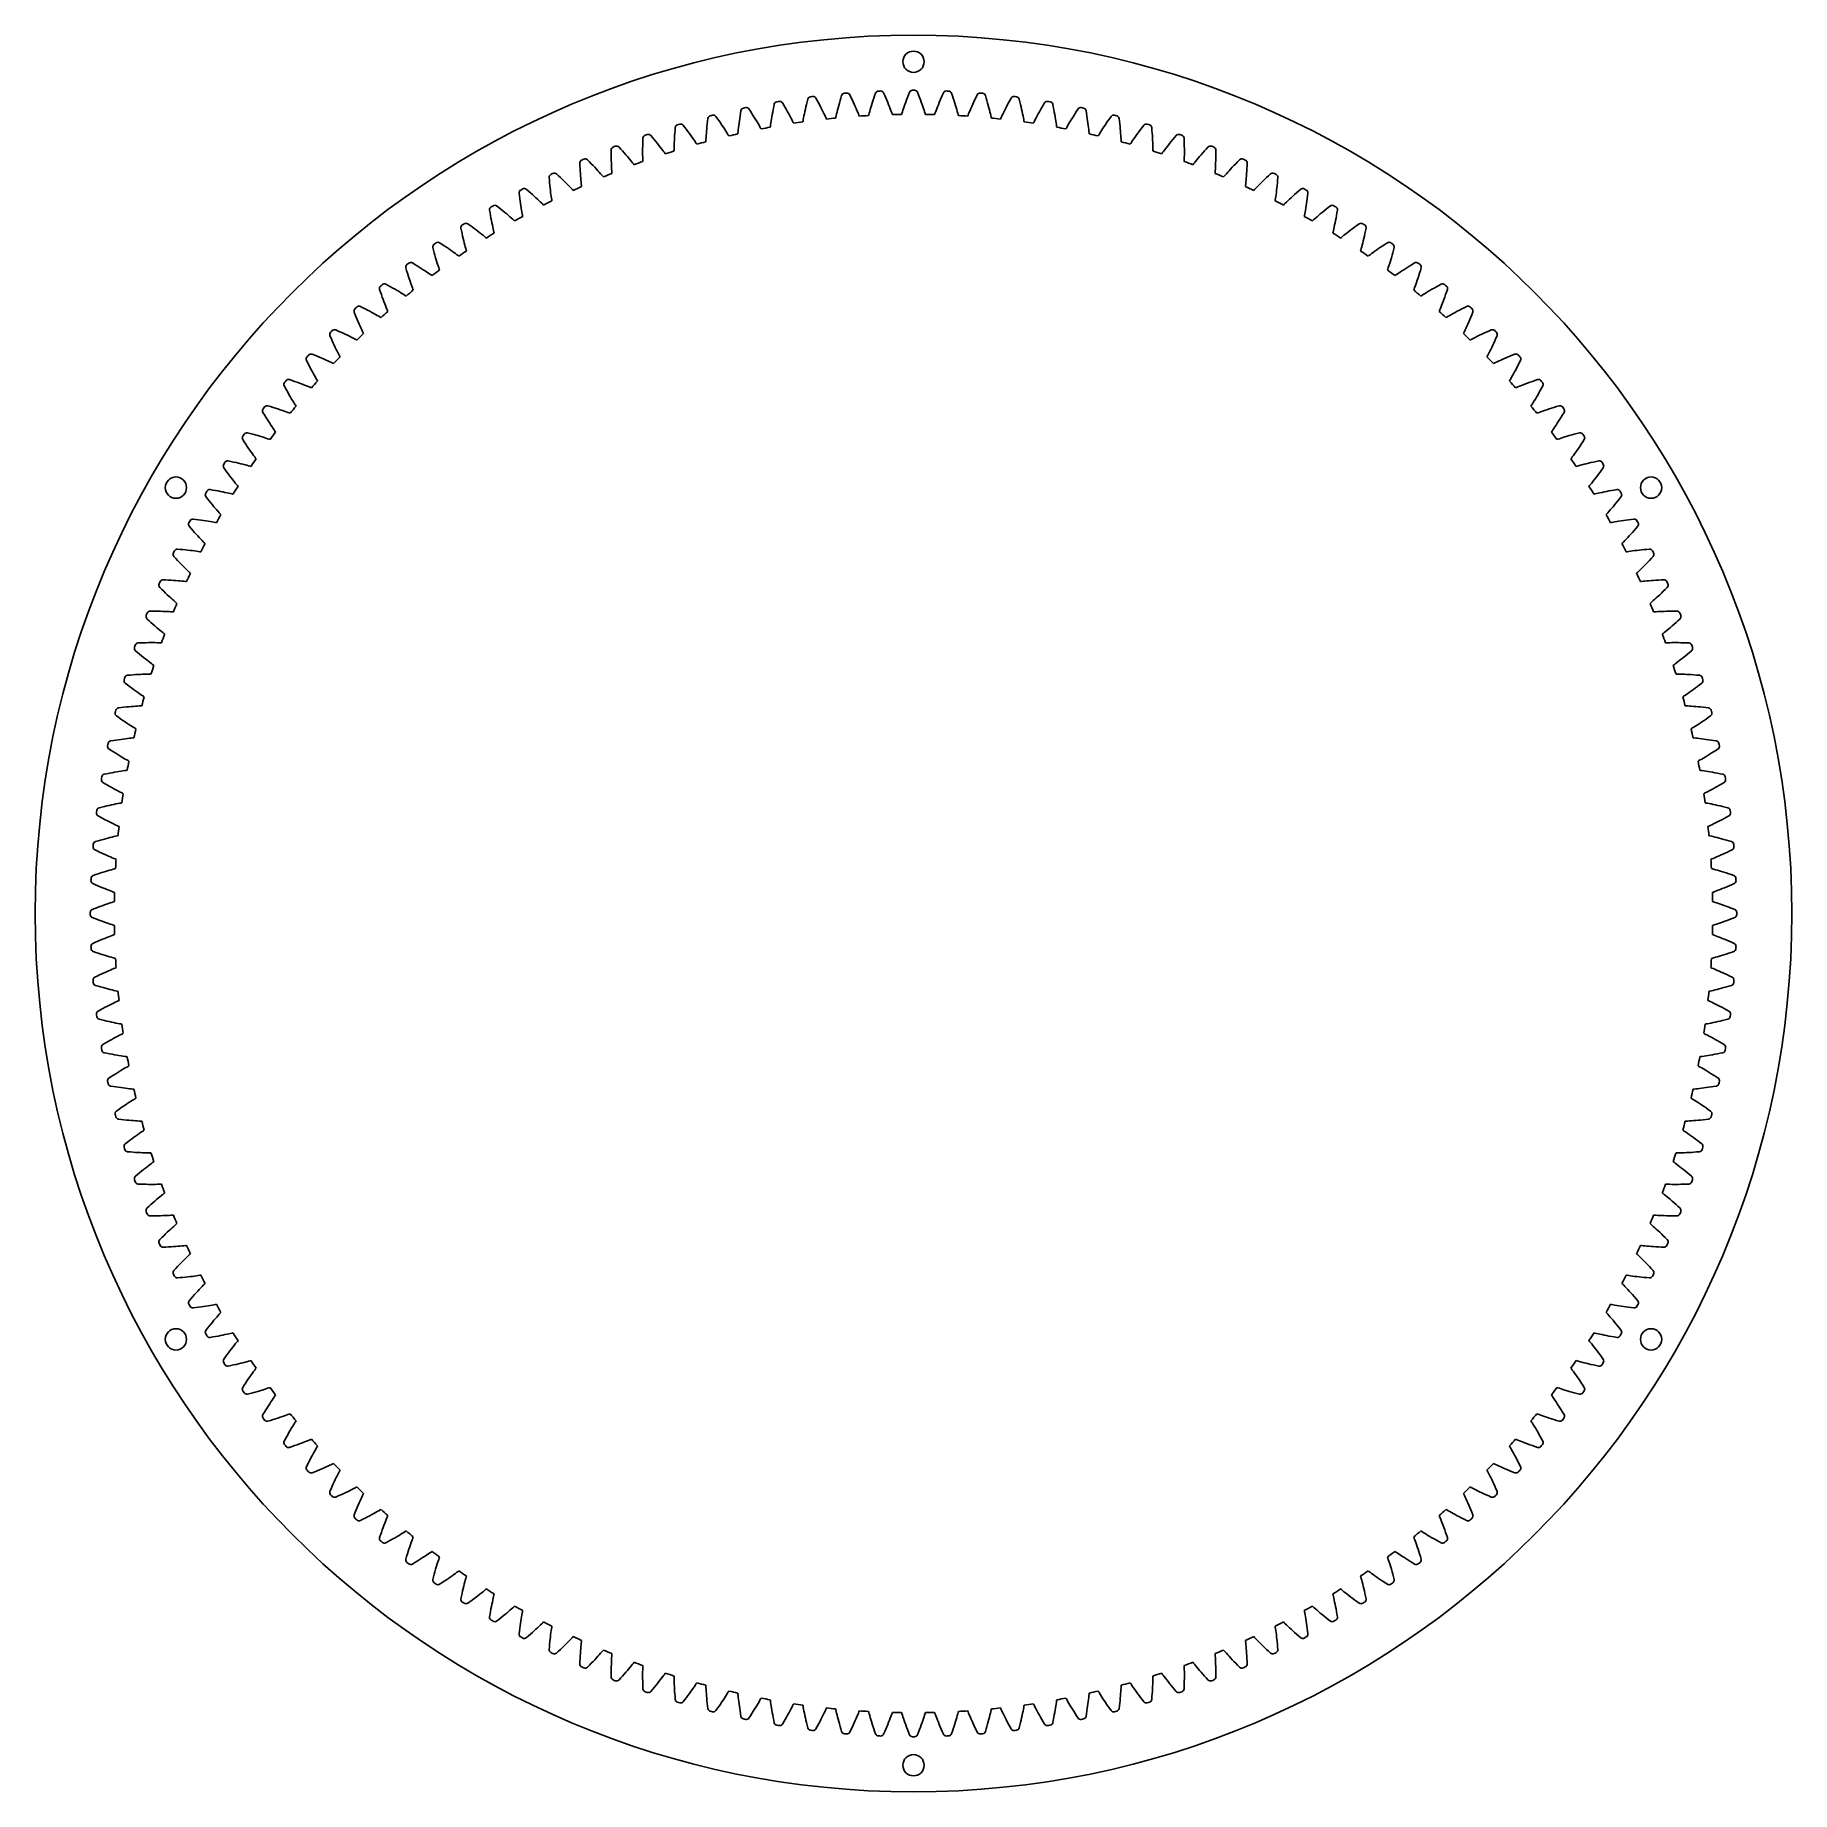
# Model space of a CAD drawing. Header units: millimetres. Extents: x -82 to 82, y -82 to 82.
import ezdxf

# ---------------------------------------------------------------- set-up
doc = ezdxf.new("R2010")
doc.units = ezdxf.units.MM

msp = doc.modelspace()

# ---------------------------------------------------------------- linework, layer by layer
at = {"layer": 'fixed_ring'}
for p, q in [((-13.063527, 75.948837), (-13.116914, 75.695518)), ((-12.172091, 75.853181), (-12.304838, 76.07544)), ((-12.044898, 75.637125), (-12.172091, 75.853181)), ((-10.03785, 75.929546), (-10.093863, 75.694368)), ((-9.977594, 76.172912), (-10.03785, 75.929546)), ((-9.913784, 76.423809), (-9.977594, 76.172912)), ((-9.027062, 76.291396), (-9.150511, 76.518951)), ((-8.908907, 76.070268), (-9.027062, 76.291396)), ((-8.796875, 75.856038), (-8.908907, 76.070268)), ((-8.691095, 75.649372), (-8.796875, 75.856038)), ((-6.957173, 76.046836), (-7.01829, 75.822861)), ((-6.891489, 76.279497), (-6.957173, 76.046836)), ((-6.821227, 76.520166), (-6.891489, 76.279497)), ((-6.747103, 76.768211), (-6.821227, 76.520166)), ((-5.866611, 76.599267), (-5.980551, 76.831729)), ((-5.757694, 76.373446), (-5.866611, 76.599267)), ((-5.654612, 76.154769), (-5.757694, 76.373446)), ((-5.557463, 75.943909), (-5.654612, 76.154769)), ((-5.466394, 75.741694), (-5.557463, 75.943909)), ((-3.944274, 75.836194), (-4.004581, 75.63467)), ((-3.878917, 76.048121), (-3.944274, 75.836194)), ((-3.808596, 76.269378), (-3.878917, 76.048121)), ((-3.733354, 76.499127), (-3.808596, 76.269378)), ((-3.653206, 76.736686), (-3.733354, 76.499127)), ((-3.568895, 76.981456), (-3.653206, 76.736686)), ((-2.696137, 76.776271), (-2.800373, 77.013243)), ((-2.596645, 76.546141), (-2.696137, 76.776271)), ((-2.502687, 76.323391), (-2.596645, 76.546141)), ((-2.414335, 76.108696), (-2.502687, 76.323391)), ((-2.331701, 75.902891), (-2.414335, 76.108696)), ((-2.254958, 75.707035), (-2.331701, 75.902891)), ((-0.806976, 75.934409), (-0.875559, 75.735549)), ((-0.732917, 76.143453), (-0.806976, 75.934409)), ((-0.653513, 76.361616), (-0.732917, 76.143453)), ((-0.56884, 76.588059), (-0.653513, 76.361616)), ((-0.478944, 76.822103), (-0.56884, 76.588059)), ((-0.38459, 77.06318), (-0.478944, 76.822103)), ((0.478944, 76.822103), (0.38459, 77.06318)), ((0.56884, 76.588059), (0.478944, 76.822103)), ((0.653513, 76.361616), (0.56884, 76.588059)), ((0.732917, 76.143453), (0.653513, 76.361616)), ((0.806976, 75.934409), (0.732917, 76.143453)), ((0.875559, 75.735549), (0.806976, 75.934409)), ((2.331701, 75.902891), (2.254958, 75.707035)), ((2.414335, 76.108696), (2.331701, 75.902891)), ((2.502687, 76.323391), (2.414335, 76.108696)), ((2.596645, 76.546141), (2.502687, 76.323391)), ((2.696137, 76.776271), (2.596645, 76.546141)), ((2.800373, 77.013243), (2.696137, 76.776271)), ((3.653206, 76.736686), (3.568895, 76.981456)), ((3.733354, 76.499127), (3.653206, 76.736686)), ((3.808596, 76.269378), (3.733354, 76.499127)), ((3.878917, 76.048121), (3.808596, 76.269378)), ((3.944274, 75.836194), (3.878917, 76.048121)), ((4.004581, 75.63467), (3.944274, 75.836194)), ((5.557463, 75.943909), (5.466394, 75.741694)), ((5.654612, 76.154769), (5.557463, 75.943909)), ((5.757694, 76.373446), (5.654612, 76.154769)), ((5.866611, 76.599267), (5.757694, 76.373446)), ((5.980551, 76.831729), (5.866611, 76.599267)), ((6.821227, 76.520166), (6.747103, 76.768211)), ((6.891489, 76.279497), (6.821227, 76.520166)), ((6.957173, 76.046836), (6.891489, 76.279497)), ((7.01829, 75.822861), (6.957173, 76.046836)), ((8.796875, 75.856038), (8.691095, 75.649372)), ((8.908907, 76.070268), (8.796875, 75.856038)), ((9.027062, 76.291396), (8.908907, 76.070268)), ((9.150511, 76.518951), (9.027062, 76.291396)), ((9.977594, 76.172912), (9.913784, 76.423809)), ((10.03785, 75.929546), (9.977594, 76.172912)), ((10.093863, 75.694368), (10.03785, 75.929546)), ((12.172091, 75.853181), (12.044898, 75.637125)), ((12.304838, 76.07544), (12.172091, 75.853181)), ((13.116914, 75.695518), (13.063527, 75.948837)), ((-19.323, 74.353793), (-19.352691, 74.104843)), ((-19.290714, 74.610656), (-19.323, 74.353793)), ((-18.394423, 74.588941), (-18.545071, 74.799479)), ((-18.249823, 74.384127), (-18.394423, 74.588941)), ((-18.112153, 74.185399), (-18.249823, 74.384127)), ((-16.343123, 74.372475), (-16.372707, 74.152681)), ((-16.310179, 74.602289), (-16.343123, 74.372475)), ((-16.273778, 74.841289), (-16.310179, 74.602289)), ((-16.233825, 75.0888), (-16.273778, 74.841289)), ((-16.190951, 75.344109), (-16.233825, 75.0888)), ((-15.296324, 75.285373), (-15.438142, 75.501956)), ((-15.160311, 75.074758), (-15.296324, 75.285373)), ((-15.030971, 74.870511), (-15.160311, 75.074758)), ((-14.908486, 74.673286), (-15.030971, 74.870511)), ((-14.793105, 74.483889), (-14.908486, 74.673286)), ((-14.685172, 74.303336), (-14.793105, 74.483889)), ((-14.585191, 74.132974), (-14.685172, 74.303336)), ((-13.360493, 74.363451), (-13.387971, 74.182828)), ((-13.329279, 74.558503), (-13.360493, 74.363451)), ((-13.294363, 74.765938), (-13.329279, 74.558503)), ((-13.255722, 74.984322), (-13.294363, 74.765938)), ((-13.213308, 75.212578), (-13.255722, 74.984322)), ((-13.167062, 75.449869), (-13.213308, 75.212578)), ((-13.116914, 75.695518), (-13.167062, 75.449869)), ((-11.924109, 75.427708), (-12.044898, 75.637125)), ((-11.809879, 75.22559), (-11.924109, 75.427708)), ((-11.702423, 75.031586), (-11.809879, 75.22559)), ((-11.602044, 74.846727), (-11.702423, 75.031586)), ((-11.509189, 74.672379), (-11.602044, 74.846727)), ((-11.424551, 74.510465), (-11.509189, 74.672379)), ((-11.349312, 74.363972), (-11.424551, 74.510465)), ((-11.285863, 74.238448), (-11.349312, 74.363972)), ((-11.242974, 74.152515), (-11.285863, 74.238448)), ((-10.366238, 74.372434), (-10.382824, 74.277836)), ((-10.341243, 74.510845), (-10.366238, 74.372434)), ((-10.310931, 74.672715), (-10.341243, 74.510845)), ((-10.276012, 74.852049), (-10.310931, 74.672715)), ((-10.236765, 75.045644), (-10.276012, 74.852049)), ((-10.193306, 75.25146), (-10.236765, 75.045644)), ((-10.145673, 75.468059), (-10.193306, 75.25146)), ((-10.093863, 75.694368), (-10.145673, 75.468059)), ((-8.591748, 75.451093), (-8.691095, 75.649372)), ((-8.499094, 75.262244), (-8.591748, 75.451093)), ((-8.413523, 75.084207), (-8.499094, 75.262244)), ((-8.335649, 74.918934), (-8.413523, 75.084207)), ((-8.266528, 74.769458), (-8.335649, 74.918934)), ((-8.20832, 74.641418), (-8.266528, 74.769458)), ((-8.169019, 74.553787), (-8.20832, 74.641418)), ((-7.283943, 74.737286), (-7.304425, 74.643455)), ((-7.25325, 74.874546), (-7.283943, 74.737286)), ((-7.216275, 75.035026), (-7.25325, 74.874546)), ((-7.173975, 75.212763), (-7.216275, 75.035026)), ((-7.126761, 75.404571), (-7.173975, 75.212763)), ((-7.074834, 75.608415), (-7.126761, 75.404571)), ((-7.01829, 75.822861), (-7.074834, 75.608415)), ((-5.381623, 75.549177), (-5.466394, 75.741694)), ((-5.303483, 75.367756), (-5.381623, 75.549177)), ((-5.232505, 75.199406), (-5.303483, 75.367756)), ((-5.16962, 75.0472), (-5.232505, 75.199406)), ((-5.116753, 74.916865), (-5.16962, 75.0472)), ((-5.081107, 74.827684), (-5.116753, 74.916865)), ((-4.189205, 74.974451), (-4.213546, 74.881547)), ((-4.152865, 75.110325), (-4.189205, 74.974451)), ((-4.10929, 75.26914), (-4.152865, 75.110325)), ((-4.059681, 75.444977), (-4.10929, 75.26914)), ((-4.004581, 75.63467), (-4.059681, 75.444977)), ((-2.184382, 75.52254), (-2.254958, 75.707035)), ((-2.120422, 75.3514), (-2.184382, 75.52254)), ((-2.063881, 75.196726), (-2.120422, 75.3514)), ((-2.016445, 75.064317), (-2.063881, 75.196726)), ((-1.984515, 74.97374), (-2.016445, 75.064317)), ((-1.087309, 75.083524), (-1.115469, 74.991704)), ((-1.045385, 75.21778), (-1.087309, 75.083524)), ((-0.995284, 75.374658), (-1.045385, 75.21778)), ((-0.938451, 75.548295), (-0.995284, 75.374658)), ((-0.875559, 75.735549), (-0.938451, 75.548295)), ((0.938451, 75.548295), (0.875559, 75.735549)), ((0.995284, 75.374658), (0.938451, 75.548295)), ((1.045385, 75.21778), (0.995284, 75.374658)), ((1.087309, 75.083524), (1.045385, 75.21778)), ((1.115469, 74.991704), (1.087309, 75.083524)), ((2.016445, 75.064317), (1.984515, 74.97374)), ((2.063881, 75.196726), (2.016445, 75.064317)), ((2.120422, 75.3514), (2.063881, 75.196726)), ((2.184382, 75.52254), (2.120422, 75.3514)), ((2.254958, 75.707035), (2.184382, 75.52254)), ((4.059681, 75.444977), (4.004581, 75.63467)), ((4.10929, 75.26914), (4.059681, 75.444977)), ((4.152865, 75.110325), (4.10929, 75.26914)), ((4.189205, 74.974451), (4.152865, 75.110325)), ((4.213546, 74.881547), (4.189205, 74.974451)), ((5.116753, 74.916865), (5.081107, 74.827684)), ((5.16962, 75.0472), (5.116753, 74.916865)), ((5.232505, 75.199406), (5.16962, 75.0472)), ((5.303483, 75.367756), (5.232505, 75.199406)), ((5.381623, 75.549177), (5.303483, 75.367756)), ((5.466394, 75.741694), (5.381623, 75.549177)), ((7.074834, 75.608415), (7.01829, 75.822861)), ((7.126761, 75.404571), (7.074834, 75.608415)), ((7.173975, 75.212763), (7.126761, 75.404571)), ((7.216275, 75.035026), (7.173975, 75.212763)), ((7.25325, 74.874546), (7.216275, 75.035026)), ((7.283943, 74.737286), (7.25325, 74.874546)), ((7.304425, 74.643455), (7.283943, 74.737286)), ((8.20832, 74.641418), (8.169019, 74.553787)), ((8.266528, 74.769458), (8.20832, 74.641418)), ((8.335649, 74.918934), (8.266528, 74.769458)), ((8.413523, 75.084207), (8.335649, 74.918934)), ((8.499094, 75.262244), (8.413523, 75.084207)), ((8.591748, 75.451093), (8.499094, 75.262244)), ((8.691095, 75.649372), (8.591748, 75.451093)), ((10.145673, 75.468059), (10.093863, 75.694368)), ((10.193306, 75.25146), (10.145673, 75.468059)), ((10.236765, 75.045644), (10.193306, 75.25146)), ((10.276012, 74.852049), (10.236765, 75.045644)), ((10.310931, 74.672715), (10.276012, 74.852049)), ((10.341243, 74.510845), (10.310931, 74.672715)), ((10.366238, 74.372434), (10.341243, 74.510845)), ((10.382824, 74.277836), (10.366238, 74.372434)), ((11.285863, 74.238448), (11.242974, 74.152515)), ((11.349312, 74.363972), (11.285863, 74.238448)), ((11.424551, 74.510465), (11.349312, 74.363972)), ((11.509189, 74.672379), (11.424551, 74.510465)), ((11.602044, 74.846727), (11.509189, 74.672379)), ((11.702423, 75.031586), (11.602044, 74.846727)), ((11.809879, 75.22559), (11.702423, 75.031586)), ((11.924109, 75.427708), (11.809879, 75.22559)), ((12.044898, 75.637125), (11.924109, 75.427708)), ((13.167062, 75.449869), (13.116914, 75.695518)), ((13.213308, 75.212578), (13.167062, 75.449869)), ((13.255722, 74.984322), (13.213308, 75.212578)), ((13.294363, 74.765938), (13.255722, 74.984322)), ((13.329279, 74.558503), (13.294363, 74.765938)), ((13.360493, 74.363451), (13.329279, 74.558503)), ((13.387971, 74.182828), (13.360493, 74.363451)), ((14.685172, 74.303336), (14.585191, 74.132974)), ((14.793105, 74.483889), (14.685172, 74.303336)), ((14.908486, 74.673286), (14.793105, 74.483889)), ((15.030971, 74.870511), (14.908486, 74.673286)), ((15.160311, 75.074758), (15.030971, 74.870511)), ((15.296324, 75.285373), (15.160311, 75.074758)), ((15.438142, 75.501956), (15.296324, 75.285373)), ((16.233825, 75.0888), (16.190951, 75.344109)), ((16.273778, 74.841289), (16.233825, 75.0888)), ((16.310179, 74.602289), (16.273778, 74.841289)), ((16.343123, 74.372475), (16.310179, 74.602289)), ((16.372707, 74.152681), (16.343123, 74.372475)), ((18.249823, 74.384127), (18.112153, 74.185399)), ((18.394423, 74.588941), (18.249823, 74.384127)), ((18.545071, 74.799479), (18.394423, 74.588941)), ((19.323, 74.353793), (19.290714, 74.610656)), ((19.352691, 74.104843), (19.323, 74.353793)), ((-25.386125, 72.762808), (-25.397089, 72.504157)), ((-24.491103, 72.815182), (-24.658622, 73.012561)), ((-24.330083, 72.623009), (-24.491103, 72.815182)), ((-24.176473, 72.436328), (-24.330083, 72.623009)), ((-22.440265, 72.547365), (-22.449256, 72.337203)), ((-22.428933, 72.76885), (-22.440265, 72.547365)), ((-22.41508, 73.0006), (-22.428933, 72.76885)), ((-22.39854, 73.24179), (-22.41508, 73.0006)), ((-22.379162, 73.491755), (-22.39854, 73.24179)), ((-22.357518, 73.749732), (-22.379162, 73.491755)), ((-21.461096, 73.765075), (-21.620315, 73.969207)), ((-21.308155, 73.566411), (-21.461096, 73.765075)), ((-21.162391, 73.373542), (-21.308155, 73.566411)), ((-21.024038, 73.187106), (-21.162391, 73.373542)), ((-20.89341, 73.007884), (-21.024038, 73.187106)), ((-20.770936, 72.836861), (-20.89341, 73.007884)), ((-20.657228, 72.675336), (-20.770936, 72.836861)), ((-20.553213, 72.525135), (-20.657228, 72.675336)), ((-19.47827, 72.659509), (-19.485953, 72.519069)), ((-19.468214, 72.823886), (-19.47827, 72.659509)), ((-19.455745, 73.006161), (-19.468214, 72.823886)), ((-19.440745, 73.203124), (-19.455745, 73.006161)), ((-19.423078, 73.412735), (-19.440745, 73.203124)), ((-19.402603, 73.633563), (-19.423078, 73.412735)), ((-19.379184, 73.864543), (-19.402603, 73.633563)), ((-19.352691, 74.104843), (-19.379184, 73.864543)), ((-17.981623, 73.993404), (-18.112153, 74.185399)), ((-17.858513, 73.808937), (-17.981623, 73.993404)), ((-17.743211, 73.632999), (-17.858513, 73.808937)), ((-17.636275, 73.466913), (-17.743211, 73.632999)), ((-17.538556, 73.312542), (-17.636275, 73.466913)), ((-17.451477, 73.172763), (-17.538556, 73.312542)), ((-17.377878, 73.052907), (-17.451477, 73.172763)), ((-17.32804, 72.97081), (-17.377878, 73.052907)), ((-16.472458, 73.262377), (-16.481176, 73.166733)), ((-16.458979, 73.402379), (-16.472458, 73.262377)), ((-16.442138, 73.5662), (-16.458979, 73.402379)), ((-16.422147, 73.747805), (-16.442138, 73.5662)), ((-16.399021, 73.94398), (-16.422147, 73.747805)), ((-16.372707, 74.152681), (-16.399021, 73.94398)), ((-14.493935, 73.974696), (-14.585191, 74.132974)), ((-14.412706, 73.831437), (-14.493935, 73.974696)), ((-14.344124, 73.708642), (-14.412706, 73.831437)), ((-14.29772, 73.624556), (-14.344124, 73.708642)), ((-13.430821, 73.880517), (-13.443484, 73.785315)), ((-13.411567, 74.019843), (-13.430821, 73.880517)), ((-13.387971, 74.182828), (-13.411567, 74.019843)), ((13.411567, 74.019843), (13.387971, 74.182828)), ((13.430821, 73.880517), (13.411567, 74.019843)), ((13.443484, 73.785315), (13.430821, 73.880517)), ((14.344124, 73.708642), (14.29772, 73.624556)), ((14.412706, 73.831437), (14.344124, 73.708642)), ((14.493935, 73.974696), (14.412706, 73.831437)), ((14.585191, 74.132974), (14.493935, 73.974696)), ((16.399021, 73.94398), (16.372707, 74.152681)), ((16.422147, 73.747805), (16.399021, 73.94398)), ((16.442138, 73.5662), (16.422147, 73.747805)), ((16.458979, 73.402379), (16.442138, 73.5662)), ((16.472458, 73.262377), (16.458979, 73.402379)), ((16.481176, 73.166733), (16.472458, 73.262377)), ((17.377878, 73.052907), (17.32804, 72.97081)), ((17.451477, 73.172763), (17.377878, 73.052907)), ((17.538556, 73.312542), (17.451477, 73.172763)), ((17.636275, 73.466913), (17.538556, 73.312542)), ((17.743211, 73.632999), (17.636275, 73.466913)), ((17.858513, 73.808937), (17.743211, 73.632999)), ((17.981623, 73.993404), (17.858513, 73.808937)), ((18.112153, 74.185399), (17.981623, 73.993404)), ((19.379184, 73.864543), (19.352691, 74.104843)), ((19.402603, 73.633563), (19.379184, 73.864543)), ((19.423078, 73.412735), (19.402603, 73.633563)), ((19.440745, 73.203124), (19.423078, 73.412735)), ((19.455745, 73.006161), (19.440745, 73.203124)), ((19.468214, 72.823886), (19.455745, 73.006161)), ((19.47827, 72.659509), (19.468214, 72.823886)), ((19.485953, 72.519069), (19.47827, 72.659509)), ((20.657228, 72.675336), (20.553213, 72.525135)), ((20.770936, 72.836861), (20.657228, 72.675336)), ((20.89341, 73.007884), (20.770936, 72.836861)), ((21.024038, 73.187106), (20.89341, 73.007884)), ((21.162391, 73.373542), (21.024038, 73.187106)), ((21.308155, 73.566411), (21.162391, 73.373542)), ((21.461096, 73.765075), (21.308155, 73.566411)), ((21.620315, 73.969207), (21.461096, 73.765075)), ((22.379162, 73.491755), (22.357518, 73.749732)), ((22.39854, 73.24179), (22.379162, 73.491755)), ((22.41508, 73.0006), (22.39854, 73.24179)), ((22.428933, 72.76885), (22.41508, 73.0006)), ((22.440265, 72.547365), (22.428933, 72.76885)), ((22.449256, 72.337203), (22.440265, 72.547365)), ((24.330083, 72.623009), (24.176473, 72.436328)), ((24.491103, 72.815182), (24.330083, 72.623009)), ((24.658622, 73.012561), (24.491103, 72.815182)), ((25.397089, 72.504157), (25.386125, 72.762808)), ((-28.371361, 71.65157), (-28.371627, 71.392687)), ((-28.371627, 71.392687), (-28.370296, 71.141975)), ((-28.370296, 71.141975), (-28.366863, 70.900244)), ((-28.366863, 70.900244), (-28.361531, 70.668141)), ((-27.479267, 71.740886), (-27.6548, 71.931173)), ((-27.310443, 71.555531), (-27.479267, 71.740886)), ((-27.149249, 71.375358), (-27.310443, 71.555531)), ((-26.995973, 71.200984), (-27.149249, 71.375358)), ((-26.850991, 71.033161), (-26.995973, 71.200984)), ((-26.714813, 70.872835), (-26.850991, 71.033161)), ((-25.419114, 71.558048), (-25.419412, 71.347695)), ((-25.419412, 71.347695), (-25.418095, 71.150166)), ((-25.416945, 71.779813), (-25.419114, 71.558048)), ((-25.418095, 71.150166), (-25.415469, 70.967483)), ((-25.41268, 72.011938), (-25.416945, 71.779813)), ((-25.415469, 70.967483), (-25.411917, 70.802837)), ((-25.406121, 72.253604), (-25.41268, 72.011938)), ((-25.397089, 72.504157), (-25.406121, 72.253604)), ((-24.030533, 72.255769), (-24.176473, 72.436328)), ((-23.89261, 72.082098), (-24.030533, 72.255769)), ((-23.763174, 71.916282), (-23.89261, 72.082098)), ((-23.642888, 71.759595), (-23.763174, 71.916282)), ((-23.532755, 71.61382), (-23.642888, 71.759595)), ((-23.43443, 71.481709), (-23.532755, 71.61382)), ((-23.351185, 71.36834), (-23.43443, 71.481709)), ((-23.294737, 71.290639), (-23.351185, 71.36834)), ((-22.466156, 71.651864), (-22.466946, 71.555827)), ((-22.464283, 71.792501), (-22.466156, 71.651864)), ((-22.461028, 71.957154), (-22.464283, 71.792501)), ((-22.456103, 72.139788), (-22.461028, 71.957154)), ((-22.449256, 72.337203), (-22.456103, 72.139788)), ((-20.460431, 72.389074), (-20.553213, 72.525135)), ((-20.381943, 72.272361), (-20.460431, 72.389074)), ((-20.328754, 72.192394), (-20.381943, 72.272361)), ((-19.485953, 72.519069), (-19.490711, 72.423147)), ((19.490711, 72.423147), (19.485953, 72.519069)), ((20.381943, 72.272361), (20.328754, 72.192394)), ((20.460431, 72.389074), (20.381943, 72.272361)), ((20.553213, 72.525135), (20.460431, 72.389074)), ((22.456103, 72.139788), (22.449256, 72.337203)), ((22.461028, 71.957154), (22.456103, 72.139788)), ((22.464283, 71.792501), (22.461028, 71.957154)), ((22.466156, 71.651864), (22.464283, 71.792501)), ((22.466946, 71.555827), (22.466156, 71.651864)), ((23.351185, 71.36834), (23.294737, 71.290639)), ((23.43443, 71.481709), (23.351185, 71.36834)), ((23.532755, 71.61382), (23.43443, 71.481709)), ((23.642888, 71.759595), (23.532755, 71.61382)), ((23.763174, 71.916282), (23.642888, 71.759595)), ((23.89261, 72.082098), (23.763174, 71.916282)), ((24.030533, 72.255769), (23.89261, 72.082098)), ((24.176473, 72.436328), (24.030533, 72.255769)), ((25.406121, 72.253604), (25.397089, 72.504157)), ((25.41268, 72.011938), (25.406121, 72.253604)), ((25.411917, 70.802837), (25.415469, 70.967483)), ((25.416945, 71.779813), (25.41268, 72.011938)), ((25.415469, 70.967483), (25.418095, 71.150166)), ((25.419114, 71.558048), (25.416945, 71.779813)), ((25.418095, 71.150166), (25.419412, 71.347695)), ((25.419412, 71.347695), (25.419114, 71.558048)), ((26.850991, 71.033161), (26.714813, 70.872835)), ((26.995973, 71.200984), (26.850991, 71.033161)), ((27.149249, 71.375358), (26.995973, 71.200984)), ((27.310443, 71.555531), (27.149249, 71.375358)), ((27.479267, 71.740886), (27.310443, 71.555531)), ((27.6548, 71.931173), (27.479267, 71.740886)), ((28.361531, 70.668141), (28.366863, 70.900244)), ((28.366863, 70.900244), (28.370296, 71.141975)), ((28.370296, 71.141975), (28.371627, 71.392687)), ((28.371627, 71.392687), (28.371361, 71.65157)), ((-33.309727, 69.226635), (-33.500374, 69.401777)), ((-31.308124, 70.417917), (-31.297691, 70.159243)), ((-31.297691, 70.159243), (-31.286001, 69.908801)), ((-31.286001, 69.908801), (-31.272581, 69.667418)), ((-31.272581, 69.667418), (-31.257663, 69.435734)), ((-31.257663, 69.435734), (-31.241512, 69.214548)), ((-30.420483, 70.544022), (-30.60373, 70.726893)), ((-30.244144, 70.365802), (-30.420483, 70.544022)), ((-30.075642, 70.192444), (-30.244144, 70.365802)), ((-29.915291, 70.024553), (-30.075642, 70.192444)), ((-29.763497, 69.862865), (-29.915291, 70.024553)), ((-29.62081, 69.708304), (-29.763497, 69.862865)), ((-29.487996, 69.562085), (-29.62081, 69.708304)), ((-29.366201, 69.425903), (-29.487996, 69.562085)), ((-29.257302, 69.302363), (-29.366201, 69.425903)), ((-29.16498, 69.196255), (-29.257302, 69.302363)), ((-28.361531, 70.668141), (-28.354534, 70.446476)), ((-28.354534, 70.446476), (-28.346139, 70.23629)), ((-28.346139, 70.23629), (-28.33666, 70.038984)), ((-28.33666, 70.038984), (-28.326487, 69.856566)), ((-28.326487, 69.856566), (-28.316134, 69.692208)), ((-28.316134, 69.692208), (-28.306387, 69.551896)), ((-28.306387, 69.551896), (-28.299243, 69.456122)), ((-26.588155, 70.721253), (-26.714813, 70.872835)), ((-26.472091, 70.580154), (-26.588155, 70.721253)), ((-26.368391, 70.452219), (-26.472091, 70.580154)), ((-26.280532, 70.342387), (-26.368391, 70.452219)), ((-26.220922, 70.267085), (-26.280532, 70.342387)), ((-25.411917, 70.802837), (-25.407976, 70.662243)), ((-25.407976, 70.662243), (-25.404796, 70.566255)), ((25.404796, 70.566255), (25.407976, 70.662243)), ((25.407976, 70.662243), (25.411917, 70.802837)), ((26.280532, 70.342387), (26.220922, 70.267085)), ((26.368391, 70.452219), (26.280532, 70.342387)), ((26.472091, 70.580154), (26.368391, 70.452219)), ((26.588155, 70.721253), (26.472091, 70.580154)), ((26.714813, 70.872835), (26.588155, 70.721253)), ((28.299243, 69.456122), (28.306387, 69.551896)), ((28.306387, 69.551896), (28.316134, 69.692208)), ((28.316134, 69.692208), (28.326487, 69.856566)), ((28.326487, 69.856566), (28.33666, 70.038984)), ((28.33666, 70.038984), (28.346139, 70.23629)), ((28.346139, 70.23629), (28.354534, 70.446476)), ((28.354534, 70.446476), (28.361531, 70.668141)), ((29.257302, 69.302363), (29.16498, 69.196255)), ((29.366201, 69.425903), (29.257302, 69.302363)), ((29.487996, 69.562085), (29.366201, 69.425903)), ((29.62081, 69.708304), (29.487996, 69.562085)), ((29.763497, 69.862865), (29.62081, 69.708304)), ((29.915291, 70.024553), (29.763497, 69.862865)), ((30.075642, 70.192444), (29.915291, 70.024553)), ((30.244144, 70.365802), (30.075642, 70.192444)), ((30.420483, 70.544022), (30.244144, 70.365802)), ((30.60373, 70.726893), (30.420483, 70.544022)), ((31.241512, 69.214548), (31.257663, 69.435734)), ((31.257663, 69.435734), (31.272581, 69.667418)), ((31.272581, 69.667418), (31.286001, 69.908801)), ((31.286001, 69.908801), (31.297691, 70.159243)), ((31.297691, 70.159243), (31.308124, 70.417917)), ((33.500374, 69.401777), (33.309727, 69.226635)), ((-37.016256, 67.592), (-36.984498, 67.335071)), ((-36.142061, 67.790975), (-36.339783, 67.958089)), ((-35.951607, 67.627925), (-36.142061, 67.790975)), ((-35.769365, 67.469074), (-35.951607, 67.627925)), ((-34.191398, 69.063956), (-34.170284, 68.805934)), ((-34.170284, 68.805934), (-34.148255, 68.556189)), ((-34.148255, 68.556189), (-34.124871, 68.315567)), ((-34.124871, 68.315567), (-34.100391, 68.084697)), ((-34.100391, 68.084697), (-34.075113, 67.864367)), ((-34.075113, 67.864367), (-34.049389, 67.655592)), ((-34.049389, 67.655592), (-34.02365, 67.459743)), ((-33.126173, 69.055854), (-33.309727, 69.226635)), ((-32.950651, 68.889608), (-33.126173, 69.055854)), ((-32.783499, 68.728487), (-32.950651, 68.889608)), ((-32.625153, 68.573209), (-32.783499, 68.728487)), ((-32.4762, 68.424677), (-32.625153, 68.573209)), ((-32.337458, 68.284072), (-32.4762, 68.424677)), ((-32.210139, 68.153039), (-32.337458, 68.284072)), ((-32.096228, 68.034105), (-32.210139, 68.153039)), ((-31.999599, 67.931903), (-32.096228, 68.034105)), ((-31.933974, 67.861781), (-31.999599, 67.931903)), ((-31.241512, 69.214548), (-31.224437, 69.004888)), ((-31.224437, 69.004888), (-31.206813, 68.808142)), ((-31.206813, 68.808142), (-31.18911, 68.626301)), ((-31.18911, 68.626301), (-31.171974, 68.46251)), ((-31.171974, 68.46251), (-31.156436, 68.322721)), ((-31.156436, 68.322721), (-31.145341, 68.227324)), ((-29.102308, 69.123481), (-29.16498, 69.196255)), ((29.16498, 69.196255), (29.102308, 69.123481)), ((31.145341, 68.227324), (31.156436, 68.322721)), ((31.156436, 68.322721), (31.171974, 68.46251)), ((31.171974, 68.46251), (31.18911, 68.626301)), ((31.18911, 68.626301), (31.206813, 68.808142)), ((31.206813, 68.808142), (31.224437, 69.004888)), ((31.224437, 69.004888), (31.241512, 69.214548)), ((31.999599, 67.931903), (31.933974, 67.861781)), ((32.096228, 68.034105), (31.999599, 67.931903)), ((32.210139, 68.153039), (32.096228, 68.034105)), ((32.337458, 68.284072), (32.210139, 68.153039)), ((32.4762, 68.424677), (32.337458, 68.284072)), ((32.625153, 68.573209), (32.4762, 68.424677)), ((32.783499, 68.728487), (32.625153, 68.573209)), ((32.950651, 68.889608), (32.783499, 68.728487)), ((33.126173, 69.055854), (32.950651, 68.889608)), ((33.309727, 69.226635), (33.126173, 69.055854)), ((34.02365, 67.459743), (34.049389, 67.655592)), ((34.049389, 67.655592), (34.075113, 67.864367)), ((34.075113, 67.864367), (34.100391, 68.084697)), ((34.100391, 68.084697), (34.124871, 68.315567)), ((34.124871, 68.315567), (34.148255, 68.556189)), ((34.148255, 68.556189), (34.170284, 68.805934)), ((34.170284, 68.805934), (34.191398, 69.063956)), ((35.951607, 67.627925), (35.769365, 67.469074)), ((36.142061, 67.790975), (35.951607, 67.627925)), ((36.339783, 67.958089), (36.142061, 67.790975)), ((36.984498, 67.335071), (37.016256, 67.592)), ((-39.777873, 66.004564), (-39.735525, 65.749167)), ((-38.912647, 66.239496), (-39.117106, 66.398295)), ((-38.715618, 66.084456), (-38.912647, 66.239496)), ((-38.526967, 65.933271), (-38.715618, 66.084456)), ((-36.984498, 67.335071), (-36.952167, 67.086449)), ((-36.952167, 67.086449), (-36.918859, 66.846999)), ((-36.918859, 66.846999), (-36.884859, 66.617339)), ((-36.884859, 66.617339), (-36.850498, 66.398241)), ((-36.850498, 66.398241), (-36.816169, 66.190707)), ((-36.816169, 66.190707), (-36.782357, 65.996089)), ((-36.782357, 65.996089), (-36.749699, 65.816331)), ((-35.595697, 67.314999), (-35.769365, 67.469074)), ((-35.43107, 67.166397), (-35.595697, 67.314999)), ((-35.276106, 67.024148), (-35.43107, 67.166397)), ((-35.131671, 66.889396), (-35.276106, 67.024148)), ((-34.999046, 66.763737), (-35.131671, 66.889396)), ((-34.880317, 66.649612), (-34.999046, 66.763737)), ((-34.779548, 66.55149), (-34.880317, 66.649612)), ((-34.711081, 66.48414), (-34.779548, 66.55149)), ((-34.02365, 67.459743), (-33.998447, 67.278788)), ((-33.998447, 67.278788), (-33.974557, 67.115846)), ((-33.974557, 67.115846), (-33.953256, 66.976818)), ((-33.953256, 66.976818), (-33.938228, 66.881961)), ((33.938228, 66.881961), (33.953256, 66.976818)), ((33.953256, 66.976818), (33.974557, 67.115846)), ((33.974557, 67.115846), (33.998447, 67.278788)), ((33.998447, 67.278788), (34.02365, 67.459743)), ((34.779548, 66.55149), (34.711081, 66.48414)), ((34.880317, 66.649612), (34.779548, 66.55149)), ((34.999046, 66.763737), (34.880317, 66.649612)), ((35.131671, 66.889396), (34.999046, 66.763737)), ((35.276106, 67.024148), (35.131671, 66.889396)), ((35.43107, 67.166397), (35.276106, 67.024148)), ((35.595697, 67.314999), (35.43107, 67.166397)), ((35.769365, 67.469074), (35.595697, 67.314999)), ((36.749699, 65.816331), (36.782357, 65.996089)), ((36.782357, 65.996089), (36.816169, 66.190707)), ((36.816169, 66.190707), (36.850498, 66.398241)), ((36.850498, 66.398241), (36.884859, 66.617339)), ((36.884859, 66.617339), (36.918859, 66.846999)), ((36.918859, 66.846999), (36.952167, 67.086449)), ((36.952167, 67.086449), (36.984498, 67.335071)), ((38.715618, 66.084456), (38.526967, 65.933271)), ((38.912647, 66.239496), (38.715618, 66.084456)), ((39.117106, 66.398295), (38.912647, 66.239496)), ((39.735525, 65.749167), (39.777873, 66.004564)), ((-42.47153, 64.30436), (-42.418664, 64.050932)), ((-41.616752, 64.574847), (-41.827599, 64.725062)), ((-41.413484, 64.428082), (-41.616752, 64.574847)), ((-41.218746, 64.284823), (-41.413484, 64.428082)), ((-39.735525, 65.749167), (-39.692947, 65.502094)), ((-39.692947, 65.502094), (-39.649772, 65.264225)), ((-39.649772, 65.264225), (-39.606311, 65.036165)), ((-39.606311, 65.036165), (-39.562924, 64.818675)), ((-39.562924, 64.818675), (-39.520048, 64.612737)), ((-39.520048, 64.612737), (-39.478223, 64.419683)), ((-39.478223, 64.419683), (-39.438164, 64.241427)), ((-38.34708, 65.786504), (-38.526967, 65.933271)), ((-38.176453, 65.644833), (-38.34708, 65.786504)), ((-38.015743, 65.509109), (-38.176453, 65.644833)), ((-37.865863, 65.380441), (-38.015743, 65.509109)), ((-37.728158, 65.260369), (-37.865863, 65.380441)), ((-37.604815, 65.151248), (-37.728158, 65.260369)), ((-37.500076, 65.057375), (-37.604815, 65.151248)), ((-37.428885, 64.992912), (-37.500076, 65.057375)), ((-36.749699, 65.816331), (-36.719095, 65.654515)), ((-36.719095, 65.654515), (-36.692067, 65.516487)), ((-36.692067, 65.516487), (-36.673132, 65.422331)), ((36.673132, 65.422331), (36.692067, 65.516487)), ((36.692067, 65.516487), (36.719095, 65.654515)), ((36.719095, 65.654515), (36.749699, 65.816331)), ((37.500076, 65.057375), (37.428885, 64.992912)), ((37.604815, 65.151248), (37.500076, 65.057375)), ((37.728158, 65.260369), (37.604815, 65.151248)), ((37.865863, 65.380441), (37.728158, 65.260369)), ((38.015743, 65.509109), (37.865863, 65.380441)), ((38.176453, 65.644833), (38.015743, 65.509109)), ((38.34708, 65.786504), (38.176453, 65.644833)), ((38.526967, 65.933271), (38.34708, 65.786504)), ((39.438164, 64.241427), (39.478223, 64.419683)), ((39.478223, 64.419683), (39.520048, 64.612737)), ((39.520048, 64.612737), (39.562924, 64.818675)), ((39.562924, 64.818675), (39.606311, 65.036165)), ((39.606311, 65.036165), (39.649772, 65.264225)), ((39.649772, 65.264225), (39.692947, 65.502094)), ((39.692947, 65.502094), (39.735525, 65.749167)), ((41.413484, 64.428082), (41.218746, 64.284823)), ((41.616752, 64.574847), (41.413484, 64.428082)), ((41.827599, 64.725062), (41.616752, 64.574847)), ((42.418664, 64.050932), (42.47153, 64.30436)), ((-44.249755, 62.799873), (-44.466629, 62.941247)), ((-44.040595, 62.661633), (-44.249755, 62.799873)), ((-43.840104, 62.526544), (-44.040595, 62.661633)), ((-42.418664, 64.050932), (-42.365912, 63.805829)), ((-42.365912, 63.805829), (-42.312944, 63.569948)), ((-42.312944, 63.569948), (-42.260095, 63.343879)), ((-42.260095, 63.343879), (-42.207758, 63.128368)), ((-42.207758, 63.128368), (-42.156408, 62.924378)), ((-42.156408, 62.924378), (-42.106641, 62.733216)), ((-42.106641, 62.733216), (-42.059249, 62.556769)), ((-41.032948, 64.145614), (-41.218746, 64.284823)), ((-40.856612, 64.011116), (-41.032948, 64.145614)), ((-40.69043, 63.882148), (-40.856612, 64.011116)), ((-40.535361, 63.759784), (-40.69043, 63.882148)), ((-40.392812, 63.645506), (-40.535361, 63.759784)), ((-40.265065, 63.541576), (-40.392812, 63.645506)), ((-40.156537, 63.452111), (-40.265065, 63.541576)), ((-40.082742, 63.390645), (-40.156537, 63.452111)), ((-39.438164, 64.241427), (-39.400899, 64.081014)), ((-39.400899, 64.081014), (-39.36819, 63.944221)), ((-39.36819, 63.944221), (-39.34538, 63.850929)), ((39.34538, 63.850929), (39.36819, 63.944221)), ((39.36819, 63.944221), (39.400899, 64.081014)), ((39.400899, 64.081014), (39.438164, 64.241427)), ((40.156537, 63.452111), (40.082742, 63.390645)), ((40.265065, 63.541576), (40.156537, 63.452111)), ((40.392812, 63.645506), (40.265065, 63.541576)), ((40.535361, 63.759784), (40.392812, 63.645506)), ((40.69043, 63.882148), (40.535361, 63.759784)), ((40.856612, 64.011116), (40.69043, 63.882148)), ((41.032948, 64.145614), (40.856612, 64.011116)), ((41.218746, 64.284823), (41.032948, 64.145614)), ((42.059249, 62.556769), (42.106641, 62.733216)), ((42.106641, 62.733216), (42.156408, 62.924378)), ((42.156408, 62.924378), (42.207758, 63.128368)), ((42.207758, 63.128368), (42.260095, 63.343879)), ((42.260095, 63.343879), (42.312944, 63.569948)), ((42.312944, 63.569948), (42.365912, 63.805829)), ((42.365912, 63.805829), (42.418664, 64.050932)), ((44.040595, 62.661633), (43.840104, 62.526544)), ((44.249755, 62.799873), (44.040595, 62.661633)), ((44.466629, 62.941247), (44.249755, 62.799873)), ((-46.807158, 60.917607), (-47.029689, 61.049897)), ((-45.092625, 62.494294), (-45.029331, 62.243267)), ((-45.029331, 62.243267), (-44.966495, 62.000554)), ((-44.966495, 62.000554), (-44.903825, 61.767062)), ((-44.903825, 61.767062), (-44.841679, 61.543371)), ((-44.841679, 61.543371), (-44.780481, 61.330206)), ((-44.780481, 61.330206), (-44.720744, 61.128512)), ((-44.720744, 61.128512), (-44.66312, 60.939571)), ((-43.648712, 62.395133), (-43.840104, 62.526544)), ((-43.466968, 62.268036), (-43.648712, 62.395133)), ((-43.295599, 62.146047), (-43.466968, 62.268036)), ((-43.135606, 62.030195), (-43.295599, 62.146047)), ((-42.988456, 61.921906), (-43.135606, 62.030195)), ((-42.856523, 61.823343), (-42.988456, 61.921906)), ((-42.74439, 61.73844), (-42.856523, 61.823343)), ((-42.668118, 61.680075), (-42.74439, 61.73844)), ((-42.059249, 62.556769), (-42.015388, 62.398032)), ((-42.015388, 62.398032), (-41.977054, 62.262708)), ((-41.977054, 62.262708), (-41.950408, 62.170438)), ((41.950408, 62.170438), (41.977054, 62.262708)), ((41.977054, 62.262708), (42.015388, 62.398032)), ((42.015388, 62.398032), (42.059249, 62.556769)), ((42.74439, 61.73844), (42.668118, 61.680075)), ((42.856523, 61.823343), (42.74439, 61.73844)), ((42.988456, 61.921906), (42.856523, 61.823343)), ((43.135606, 62.030195), (42.988456, 61.921906)), ((43.295599, 62.146047), (43.135606, 62.030195)), ((43.466968, 62.268036), (43.295599, 62.146047)), ((43.648712, 62.395133), (43.466968, 62.268036)), ((43.840104, 62.526544), (43.648712, 62.395133)), ((44.66312, 60.939571), (44.720744, 61.128512)), ((44.720744, 61.128512), (44.780481, 61.330206)), ((44.780481, 61.330206), (44.841679, 61.543371)), ((44.841679, 61.543371), (44.903825, 61.767062)), ((44.903825, 61.767062), (44.966495, 62.000554)), ((44.966495, 62.000554), (45.029331, 62.243267)), ((45.029331, 62.243267), (45.092625, 62.494294)), ((47.029689, 61.049897), (46.807158, 60.917607)), ((-47.63668, 60.577457), (-47.563066, 60.32926)), ((-47.563066, 60.32926), (-47.490254, 60.089351)), ((-47.490254, 60.089351), (-47.417988, 59.858649)), ((-47.417988, 59.858649), (-47.346652, 59.637717)), ((-47.346652, 59.637717), (-47.276697, 59.427263)), ((-47.276697, 59.427263), (-47.208676, 59.22821)), ((-46.592465, 60.788129), (-46.807158, 60.917607)), ((-46.386562, 60.66144), (-46.592465, 60.788129)), ((-46.189902, 60.538051), (-46.386562, 60.66144)), ((-46.003062, 60.418573), (-46.189902, 60.538051)), ((-45.826798, 60.303769), (-46.003062, 60.418573)), ((-45.662154, 60.194629), (-45.826798, 60.303769)), ((-45.510654, 60.092513), (-45.662154, 60.194629)), ((-45.374761, 59.999486), (-45.510654, 60.092513)), ((-45.259215, 59.919289), (-45.374761, 59.999486)), ((-45.180597, 59.864127), (-45.259215, 59.919289)), ((-44.66312, 60.939571), (-44.608477, 60.765233)), ((-44.608477, 60.765233), (-44.558094, 60.608445)), ((-44.558094, 60.608445), (-44.5142, 60.47482)), ((-44.5142, 60.47482), (-44.483763, 60.383729)), ((44.483763, 60.383729), (44.5142, 60.47482)), ((44.5142, 60.47482), (44.558094, 60.608445)), ((44.558094, 60.608445), (44.608477, 60.765233)), ((44.608477, 60.765233), (44.66312, 60.939571)), ((45.259215, 59.919289), (45.180597, 59.864127)), ((45.374761, 59.999486), (45.259215, 59.919289)), ((45.510654, 60.092513), (45.374761, 59.999486)), ((45.662154, 60.194629), (45.510654, 60.092513)), ((45.826798, 60.303769), (45.662154, 60.194629)), ((46.003062, 60.418573), (45.826798, 60.303769)), ((46.189902, 60.538051), (46.003062, 60.418573)), ((46.386562, 60.66144), (46.189902, 60.538051)), ((46.592465, 60.788129), (46.386562, 60.66144)), ((46.807158, 60.917607), (46.592465, 60.788129)), ((47.208676, 59.22821), (47.276697, 59.427263)), ((47.276697, 59.427263), (47.346652, 59.637717)), ((47.346652, 59.637717), (47.417988, 59.858649)), ((47.417988, 59.858649), (47.490254, 60.089351)), ((47.490254, 60.089351), (47.563066, 60.32926)), ((47.563066, 60.32926), (47.63668, 60.577457)), ((-50.099349, 58.557125), (-50.015541, 58.312182)), ((-50.015541, 58.312182), (-49.932877, 58.075486)), ((-49.932877, 58.075486), (-49.851139, 57.847968)), ((-49.851139, 57.847968), (-49.770733, 57.630172)), ((-49.284592, 58.931264), (-49.5124, 59.054245)), ((-49.064731, 58.810768), (-49.284592, 58.931264)), ((-48.853769, 58.692697), (-49.064731, 58.810768)), ((-48.652178, 58.57754), (-48.853769, 58.692697)), ((-48.46056, 58.465886), (-48.652178, 58.57754)), ((-48.279702, 58.358464), (-48.46056, 58.465886)), ((-48.110688, 58.256221), (-48.279702, 58.358464)), ((-47.955099, 58.160452), (-48.110688, 58.256221)), ((-47.815477, 58.073121), (-47.955099, 58.160452)), ((-47.696716, 57.997768), (-47.815477, 58.073121)), ((-47.615885, 57.945901), (-47.696716, 57.997768)), ((-47.208676, 59.22821), (-47.143293, 59.041812)), ((-47.143293, 59.041812), (-47.081493, 58.86988)), ((-47.081493, 58.86988), (-47.024673, 58.715308)), ((-47.024673, 58.715308), (-46.975294, 58.583611)), ((-46.975294, 58.583611), (-46.94112, 58.493857)), ((46.94112, 58.493857), (46.975294, 58.583611)), ((46.975294, 58.583611), (47.024673, 58.715308)), ((47.024673, 58.715308), (47.081493, 58.86988)), ((47.081493, 58.86988), (47.143293, 59.041812)), ((47.143293, 59.041812), (47.208676, 59.22821)), ((47.696716, 57.997768), (47.615885, 57.945901)), ((47.815477, 58.073121), (47.696716, 57.997768)), ((47.955099, 58.160452), (47.815477, 58.073121)), ((48.110688, 58.256221), (47.955099, 58.160452)), ((48.279702, 58.358464), (48.110688, 58.256221)), ((48.46056, 58.465886), (48.279702, 58.358464)), ((48.652178, 58.57754), (48.46056, 58.465886)), ((48.853769, 58.692697), (48.652178, 58.57754)), ((49.064731, 58.810768), (48.853769, 58.692697)), ((49.284592, 58.931264), (49.064731, 58.810768)), ((49.5124, 59.054245), (49.284592, 58.931264)), ((49.770733, 57.630172), (49.851139, 57.847968)), ((49.851139, 57.847968), (49.932877, 58.075486)), ((49.932877, 58.075486), (50.015541, 58.312182)), ((50.015541, 58.312182), (50.099349, 58.557125)), ((-52.476424, 56.436749), (-52.382565, 56.195478)), ((-52.382565, 56.195478), (-52.29019, 55.962401)), ((-51.677824, 56.844238), (-51.91052, 56.9577)), ((-51.453171, 56.732931), (-51.677824, 56.844238)), ((-51.23751, 56.623679), (-51.453171, 56.732931)), ((-51.031333, 56.516951), (-51.23751, 56.623679)), ((-50.835264, 56.41331), (-51.031333, 56.516951)), ((-50.650122, 56.313455), (-50.835264, 56.41331)), ((-50.477027, 56.218283), (-50.650122, 56.313455)), ((-50.317613, 56.129026), (-50.477027, 56.218283)), ((-50.174501, 56.047539), (-50.317613, 56.129026)), ((-49.770733, 57.630172), (-49.692141, 57.42279)), ((-49.692141, 57.42279), (-49.615953, 57.226718)), ((-49.615953, 57.226718), (-49.542923, 57.04318)), ((-49.542923, 57.04318), (-49.47407, 56.87395)), ((-49.47407, 56.87395), (-49.410911, 56.721858)), ((-49.410911, 56.721858), (-49.356132, 56.592314)), ((-49.356132, 56.592314), (-49.318278, 56.504048)), ((49.318278, 56.504048), (49.356132, 56.592314)), ((49.356132, 56.592314), (49.410911, 56.721858)), ((49.410911, 56.721858), (49.47407, 56.87395)), ((49.47407, 56.87395), (49.542923, 57.04318)), ((49.542923, 57.04318), (49.615953, 57.226718)), ((49.615953, 57.226718), (49.692141, 57.42279)), ((49.692141, 57.42279), (49.770733, 57.630172)), ((50.317613, 56.129026), (50.174501, 56.047539)), ((50.477027, 56.218283), (50.317613, 56.129026)), ((50.650122, 56.313455), (50.477027, 56.218283)), ((50.835264, 56.41331), (50.650122, 56.313455)), ((51.031333, 56.516951), (50.835264, 56.41331)), ((51.23751, 56.623679), (51.031333, 56.516951)), ((51.453171, 56.732931), (51.23751, 56.623679)), ((51.677824, 56.844238), (51.453171, 56.732931)), ((51.91052, 56.9577), (51.677824, 56.844238)), ((52.29019, 55.962401), (52.382565, 56.195478)), ((52.382565, 56.195478), (52.476424, 56.436749)), ((-53.982765, 54.660094), (-54.219951, 54.763843)), ((-53.753705, 54.558166), (-53.982765, 54.660094)), ((-53.533713, 54.45792), (-53.753705, 54.558166)), ((-53.323302, 54.359803), (-53.533713, 54.45792)), ((-52.29019, 55.962401), (-52.19912, 55.738455)), ((-52.19912, 55.738455), (-52.109782, 55.524168)), ((-52.109782, 55.524168), (-52.022687, 55.32021)), ((-52.022687, 55.32021), (-51.938462, 55.127454)), ((-51.938462, 55.127454), (-51.857909, 54.947091)), ((-51.857909, 54.947091), (-51.782122, 54.780851)), ((-51.782122, 54.780851), (-51.712731, 54.631499)), ((-51.712731, 54.631499), (-51.652646, 54.50433)), ((-51.652646, 54.50433), (-51.611176, 54.417704)), ((-50.052728, 55.977158), (-50.174501, 56.047539)), ((-49.969822, 55.928676), (-50.052728, 55.977158)), ((50.052728, 55.977158), (49.969822, 55.928676)), ((50.174501, 56.047539), (50.052728, 55.977158)), ((51.611176, 54.417704), (51.652646, 54.50433)), ((51.652646, 54.50433), (51.712731, 54.631499)), ((51.712731, 54.631499), (51.782122, 54.780851)), ((51.782122, 54.780851), (51.857909, 54.947091)), ((51.857909, 54.947091), (51.938462, 55.127454)), ((51.938462, 55.127454), (52.022687, 55.32021)), ((52.022687, 55.32021), (52.109782, 55.524168)), ((52.109782, 55.524168), (52.19912, 55.738455)), ((52.19912, 55.738455), (52.29019, 55.962401)), ((53.533713, 54.45792), (53.323302, 54.359803)), ((53.753705, 54.558166), (53.533713, 54.45792)), ((53.982765, 54.660094), (53.753705, 54.558166)), ((54.219951, 54.763843), (53.982765, 54.660094)), ((-54.763843, 54.219951), (-54.660094, 53.982765)), ((-54.660094, 53.982765), (-54.558166, 53.753705)), ((-54.558166, 53.753705), (-54.45792, 53.533713)), ((-54.45792, 53.533713), (-54.359803, 53.323302)), ((-54.359803, 53.323302), (-54.264354, 53.123117)), ((-54.264354, 53.123117), (-54.172234, 52.934007)), ((-54.172234, 52.934007), (-54.084297, 52.757127)), ((-54.084297, 52.757127), (-54.001704, 52.59416)), ((-53.123117, 54.264354), (-53.323302, 54.359803)), ((-52.934007, 54.172234), (-53.123117, 54.264354)), ((-52.757127, 54.084297), (-52.934007, 54.172234)), ((-52.59416, 54.001704), (-52.757127, 54.084297)), ((-52.447803, 53.926201), (-52.59416, 54.001704)), ((-52.323225, 53.860912), (-52.447803, 53.926201)), ((-52.238387, 53.815898), (-52.323225, 53.860912)), ((52.323225, 53.860912), (52.238387, 53.815898)), ((52.447803, 53.926201), (52.323225, 53.860912)), ((52.59416, 54.001704), (52.447803, 53.926201)), ((52.757127, 54.084297), (52.59416, 54.001704)), ((52.934007, 54.172234), (52.757127, 54.084297)), ((53.123117, 54.264354), (52.934007, 54.172234)), ((53.323302, 54.359803), (53.123117, 54.264354)), ((54.001704, 52.59416), (54.084297, 52.757127)), ((54.084297, 52.757127), (54.172234, 52.934007)), ((54.172234, 52.934007), (54.264354, 53.123117)), ((54.264354, 53.123117), (54.359803, 53.323302)), ((54.359803, 53.323302), (54.45792, 53.533713)), ((54.45792, 53.533713), (54.558166, 53.753705)), ((54.558166, 53.753705), (54.660094, 53.982765)), ((54.660094, 53.982765), (54.763843, 54.219951)), ((-56.9577, 51.91052), (-56.844238, 51.677824)), ((-56.844238, 51.677824), (-56.732931, 51.453171)), ((-56.732931, 51.453171), (-56.623679, 51.23751)), ((-56.623679, 51.23751), (-56.516951, 51.031333)), ((-56.195478, 52.382565), (-56.436749, 52.476424)), ((-55.962401, 52.29019), (-56.195478, 52.382565)), ((-55.738455, 52.19912), (-55.962401, 52.29019)), ((-55.524168, 52.109782), (-55.738455, 52.19912)), ((-55.32021, 52.022687), (-55.524168, 52.109782)), ((-55.127454, 51.938462), (-55.32021, 52.022687)), ((-54.947091, 51.857909), (-55.127454, 51.938462)), ((-54.780851, 51.782122), (-54.947091, 51.857909)), ((-54.631499, 51.712731), (-54.780851, 51.782122)), ((-54.50433, 51.652646), (-54.631499, 51.712731)), ((-54.417704, 51.611176), (-54.50433, 51.652646)), ((-54.001704, 52.59416), (-53.926201, 52.447803)), ((-53.926201, 52.447803), (-53.860912, 52.323225)), ((-53.860912, 52.323225), (-53.815898, 52.238387)), ((53.815898, 52.238387), (53.860912, 52.323225)), ((53.860912, 52.323225), (53.926201, 52.447803)), ((53.926201, 52.447803), (54.001704, 52.59416)), ((54.50433, 51.652646), (54.417704, 51.611176)), ((54.631499, 51.712731), (54.50433, 51.652646)), ((54.780851, 51.782122), (54.631499, 51.712731)), ((54.947091, 51.857909), (54.780851, 51.782122)), ((55.127454, 51.938462), (54.947091, 51.857909)), ((55.32021, 52.022687), (55.127454, 51.938462)), ((55.524168, 52.109782), (55.32021, 52.022687)), ((55.738455, 52.19912), (55.524168, 52.109782)), ((55.962401, 52.29019), (55.738455, 52.19912)), ((56.195478, 52.382565), (55.962401, 52.29019)), ((56.436749, 52.476424), (56.195478, 52.382565)), ((56.516951, 51.031333), (56.623679, 51.23751)), ((56.623679, 51.23751), (56.732931, 51.453171)), ((56.732931, 51.453171), (56.844238, 51.677824)), ((56.844238, 51.677824), (56.9577, 51.91052)), ((-59.054245, 49.5124), (-58.931264, 49.284592)), ((-58.312182, 50.015541), (-58.557125, 50.099349)), ((-58.075486, 49.932877), (-58.312182, 50.015541)), ((-57.847968, 49.851139), (-58.075486, 49.932877)), ((-57.630172, 49.770733), (-57.847968, 49.851139)), ((-57.42279, 49.692141), (-57.630172, 49.770733)), ((-57.226718, 49.615953), (-57.42279, 49.692141)), ((-57.04318, 49.542923), (-57.226718, 49.615953)), ((-56.87395, 49.47407), (-57.04318, 49.542923)), ((-56.721858, 49.410911), (-56.87395, 49.47407)), ((-56.516951, 51.031333), (-56.41331, 50.835264)), ((-56.41331, 50.835264), (-56.313455, 50.650122)), ((-56.313455, 50.650122), (-56.218283, 50.477027)), ((-56.218283, 50.477027), (-56.129026, 50.317613)), ((-56.129026, 50.317613), (-56.047539, 50.174501)), ((-56.047539, 50.174501), (-55.977158, 50.052728)), ((-55.977158, 50.052728), (-55.928676, 49.969822)), ((55.928676, 49.969822), (55.977158, 50.052728)), ((55.977158, 50.052728), (56.047539, 50.174501)), ((56.047539, 50.174501), (56.129026, 50.317613)), ((56.129026, 50.317613), (56.218283, 50.477027)), ((56.218283, 50.477027), (56.313455, 50.650122)), ((56.313455, 50.650122), (56.41331, 50.835264)), ((56.41331, 50.835264), (56.516951, 51.031333)), ((56.87395, 49.47407), (56.721858, 49.410911)), ((57.04318, 49.542923), (56.87395, 49.47407)), ((57.226718, 49.615953), (57.04318, 49.542923)), ((57.42279, 49.692141), (57.226718, 49.615953)), ((57.630172, 49.770733), (57.42279, 49.692141)), ((57.847968, 49.851139), (57.630172, 49.770733)), ((58.075486, 49.932877), (57.847968, 49.851139)), ((58.312182, 50.015541), (58.075486, 49.932877)), ((58.557125, 50.099349), (58.312182, 50.015541)), ((58.931264, 49.284592), (59.054245, 49.5124)), ((-58.931264, 49.284592), (-58.810768, 49.064731)), ((-58.810768, 49.064731), (-58.692697, 48.853769)), ((-58.692697, 48.853769), (-58.57754, 48.652178)), ((-58.57754, 48.652178), (-58.465886, 48.46056)), ((-58.465886, 48.46056), (-58.358464, 48.279702)), ((-58.358464, 48.279702), (-58.256221, 48.110688)), ((-58.256221, 48.110688), (-58.160452, 47.955099)), ((-58.160452, 47.955099), (-58.073121, 47.815477)), ((-58.073121, 47.815477), (-57.997768, 47.696716)), ((-56.592314, 49.356132), (-56.721858, 49.410911)), ((-56.504048, 49.318278), (-56.592314, 49.356132)), ((56.592314, 49.356132), (56.504048, 49.318278)), ((56.721858, 49.410911), (56.592314, 49.356132)), ((57.997768, 47.696716), (58.073121, 47.815477)), ((58.073121, 47.815477), (58.160452, 47.955099)), ((58.160452, 47.955099), (58.256221, 48.110688)), ((58.256221, 48.110688), (58.358464, 48.279702)), ((58.358464, 48.279702), (58.465886, 48.46056)), ((58.465886, 48.46056), (58.57754, 48.652178)), ((58.57754, 48.652178), (58.692697, 48.853769)), ((58.692697, 48.853769), (58.810768, 49.064731)), ((58.810768, 49.064731), (58.931264, 49.284592)), ((-61.049897, 47.029689), (-60.917607, 46.807158)), ((-60.917607, 46.807158), (-60.788129, 46.592465)), ((-60.788129, 46.592465), (-60.66144, 46.386562)), ((-60.66144, 46.386562), (-60.538051, 46.189902)), ((-60.32926, 47.563066), (-60.577457, 47.63668)), ((-60.538051, 46.189902), (-60.418573, 46.003062)), ((-60.089351, 47.490254), (-60.32926, 47.563066)), ((-59.858649, 47.417988), (-60.089351, 47.490254)), ((-59.637717, 47.346652), (-59.858649, 47.417988)), ((-59.427263, 47.276697), (-59.637717, 47.346652)), ((-59.22821, 47.208676), (-59.427263, 47.276697)), ((-59.041812, 47.143293), (-59.22821, 47.208676)), ((-58.86988, 47.081493), (-59.041812, 47.143293)), ((-58.715308, 47.024673), (-58.86988, 47.081493)), ((-58.583611, 46.975294), (-58.715308, 47.024673)), ((-58.493857, 46.94112), (-58.583611, 46.975294)), ((-57.997768, 47.696716), (-57.945901, 47.615885)), ((57.945901, 47.615885), (57.997768, 47.696716)), ((58.583611, 46.975294), (58.493857, 46.94112)), ((58.715308, 47.024673), (58.583611, 46.975294)), ((58.86988, 47.081493), (58.715308, 47.024673)), ((59.041812, 47.143293), (58.86988, 47.081493)), ((59.22821, 47.208676), (59.041812, 47.143293)), ((59.427263, 47.276697), (59.22821, 47.208676)), ((59.637717, 47.346652), (59.427263, 47.276697)), ((59.858649, 47.417988), (59.637717, 47.346652)), ((60.089351, 47.490254), (59.858649, 47.417988)), ((60.32926, 47.563066), (60.089351, 47.490254)), ((60.577457, 47.63668), (60.32926, 47.563066)), ((60.418573, 46.003062), (60.538051, 46.189902)), ((60.538051, 46.189902), (60.66144, 46.386562)), ((60.66144, 46.386562), (60.788129, 46.592465)), ((60.788129, 46.592465), (60.917607, 46.807158)), ((60.917607, 46.807158), (61.049897, 47.029689)), ((-62.243267, 45.029331), (-62.494294, 45.092625)), ((-62.000554, 44.966495), (-62.243267, 45.029331)), ((-61.767062, 44.903825), (-62.000554, 44.966495)), ((-61.543371, 44.841679), (-61.767062, 44.903825)), ((-61.330206, 44.780481), (-61.543371, 44.841679)), ((-61.128512, 44.720744), (-61.330206, 44.780481)), ((-60.939571, 44.66312), (-61.128512, 44.720744)), ((-60.765233, 44.608477), (-60.939571, 44.66312)), ((-60.608445, 44.558094), (-60.765233, 44.608477)), ((-60.47482, 44.5142), (-60.608445, 44.558094)), ((-60.383729, 44.483763), (-60.47482, 44.5142)), ((-60.418573, 46.003062), (-60.303769, 45.826798)), ((-60.303769, 45.826798), (-60.194629, 45.662154)), ((-60.194629, 45.662154), (-60.092513, 45.510654)), ((-60.092513, 45.510654), (-59.999486, 45.374761)), ((-59.999486, 45.374761), (-59.919289, 45.259215)), ((-59.919289, 45.259215), (-59.864127, 45.180597)), ((59.864127, 45.180597), (59.919289, 45.259215)), ((59.919289, 45.259215), (59.999486, 45.374761)), ((59.999486, 45.374761), (60.092513, 45.510654)), ((60.092513, 45.510654), (60.194629, 45.662154)), ((60.194629, 45.662154), (60.303769, 45.826798)), ((60.303769, 45.826798), (60.418573, 46.003062)), ((60.47482, 44.5142), (60.383729, 44.483763)), ((60.608445, 44.558094), (60.47482, 44.5142)), ((60.765233, 44.608477), (60.608445, 44.558094)), ((60.939571, 44.66312), (60.765233, 44.608477)), ((61.128512, 44.720744), (60.939571, 44.66312)), ((61.330206, 44.780481), (61.128512, 44.720744)), ((61.543371, 44.841679), (61.330206, 44.780481)), ((61.767062, 44.903825), (61.543371, 44.841679)), ((62.000554, 44.966495), (61.767062, 44.903825)), ((62.243267, 45.029331), (62.000554, 44.966495)), ((62.494294, 45.092625), (62.243267, 45.029331)), ((-62.941247, 44.466629), (-62.799873, 44.249755)), ((-62.799873, 44.249755), (-62.661633, 44.040595)), ((-62.661633, 44.040595), (-62.526544, 43.840104)), ((-62.526544, 43.840104), (-62.395133, 43.648712)), ((-62.395133, 43.648712), (-62.268036, 43.466968)), ((-62.268036, 43.466968), (-62.146047, 43.295599)), ((-62.146047, 43.295599), (-62.030195, 43.135606)), ((-62.030195, 43.135606), (-61.921906, 42.988456)), ((-61.921906, 42.988456), (-61.823343, 42.856523)), ((61.823343, 42.856523), (61.921906, 42.988456)), ((61.921906, 42.988456), (62.030195, 43.135606)), ((62.030195, 43.135606), (62.146047, 43.295599)), ((62.146047, 43.295599), (62.268036, 43.466968)), ((62.268036, 43.466968), (62.395133, 43.648712)), ((62.395133, 43.648712), (62.526544, 43.840104)), ((62.526544, 43.840104), (62.661633, 44.040595)), ((62.661633, 44.040595), (62.799873, 44.249755)), ((62.799873, 44.249755), (62.941247, 44.466629)), ((-64.725062, 41.827599), (-64.574847, 41.616752)), ((-64.574847, 41.616752), (-64.428082, 41.413484)), ((-64.428082, 41.413484), (-64.284823, 41.218746)), ((-64.050932, 42.418664), (-64.30436, 42.47153)), ((-64.284823, 41.218746), (-64.145614, 41.032948)), ((-63.805829, 42.365912), (-64.050932, 42.418664)), ((-63.569948, 42.312944), (-63.805829, 42.365912)), ((-63.343879, 42.260095), (-63.569948, 42.312944)), ((-63.128368, 42.207758), (-63.343879, 42.260095)), ((-62.924378, 42.156408), (-63.128368, 42.207758)), ((-62.733216, 42.106641), (-62.924378, 42.156408)), ((-62.556769, 42.059249), (-62.733216, 42.106641)), ((-62.398032, 42.015388), (-62.556769, 42.059249)), ((-62.262708, 41.977054), (-62.398032, 42.015388)), ((-62.170438, 41.950408), (-62.262708, 41.977054)), ((-61.823343, 42.856523), (-61.73844, 42.74439)), ((-61.73844, 42.74439), (-61.680075, 42.668118)), ((61.680075, 42.668118), (61.73844, 42.74439)), ((61.73844, 42.74439), (61.823343, 42.856523)), ((62.262708, 41.977054), (62.170438, 41.950408)), ((62.398032, 42.015388), (62.262708, 41.977054)), ((62.556769, 42.059249), (62.398032, 42.015388)), ((62.733216, 42.106641), (62.556769, 42.059249)), ((62.924378, 42.156408), (62.733216, 42.106641)), ((63.128368, 42.207758), (62.924378, 42.156408)), ((63.343879, 42.260095), (63.128368, 42.207758)), ((63.569948, 42.312944), (63.343879, 42.260095)), ((63.805829, 42.365912), (63.569948, 42.312944)), ((64.050932, 42.418664), (63.805829, 42.365912)), ((64.30436, 42.47153), (64.050932, 42.418664)), ((64.145614, 41.032948), (64.284823, 41.218746)), ((64.284823, 41.218746), (64.428082, 41.413484)), ((64.428082, 41.413484), (64.574847, 41.616752)), ((64.574847, 41.616752), (64.725062, 41.827599)), ((-65.749167, 39.735525), (-66.004564, 39.777873)), ((-65.502094, 39.692947), (-65.749167, 39.735525)), ((-65.264225, 39.649772), (-65.502094, 39.692947)), ((-65.036165, 39.606311), (-65.264225, 39.649772)), ((-64.818675, 39.562924), (-65.036165, 39.606311)), ((-64.145614, 41.032948), (-64.011116, 40.856612)), ((-64.011116, 40.856612), (-63.882148, 40.69043)), ((-63.882148, 40.69043), (-63.759784, 40.535361)), ((-63.759784, 40.535361), (-63.645506, 40.392812)), ((-63.645506, 40.392812), (-63.541576, 40.265065)), ((-63.541576, 40.265065), (-63.452111, 40.156537)), ((-63.452111, 40.156537), (-63.390645, 40.082742)), ((63.390645, 40.082742), (63.452111, 40.156537)), ((63.452111, 40.156537), (63.541576, 40.265065)), ((63.541576, 40.265065), (63.645506, 40.392812)), ((63.645506, 40.392812), (63.759784, 40.535361)), ((63.759784, 40.535361), (63.882148, 40.69043)), ((63.882148, 40.69043), (64.011116, 40.856612)), ((64.011116, 40.856612), (64.145614, 41.032948)), ((65.036165, 39.606311), (64.818675, 39.562924)), ((65.264225, 39.649772), (65.036165, 39.606311)), ((65.502094, 39.692947), (65.264225, 39.649772)), ((65.749167, 39.735525), (65.502094, 39.692947)), ((66.004564, 39.777873), (65.749167, 39.735525)), ((-66.398295, 39.117106), (-66.239496, 38.912647)), ((-66.239496, 38.912647), (-66.084456, 38.715618)), ((-66.084456, 38.715618), (-65.933271, 38.526967)), ((-65.933271, 38.526967), (-65.786504, 38.34708)), ((-65.786504, 38.34708), (-65.644833, 38.176453)), ((-65.644833, 38.176453), (-65.509109, 38.015743)), ((-65.509109, 38.015743), (-65.380441, 37.865863)), ((-64.612737, 39.520048), (-64.818675, 39.562924)), ((-64.419683, 39.478223), (-64.612737, 39.520048)), ((-64.241427, 39.438164), (-64.419683, 39.478223)), ((-64.081014, 39.400899), (-64.241427, 39.438164)), ((-63.944221, 39.36819), (-64.081014, 39.400899)), ((-63.850929, 39.34538), (-63.944221, 39.36819)), ((63.944221, 39.36819), (63.850929, 39.34538)), ((64.081014, 39.400899), (63.944221, 39.36819)), ((64.241427, 39.438164), (64.081014, 39.400899)), ((64.419683, 39.478223), (64.241427, 39.438164)), ((64.612737, 39.520048), (64.419683, 39.478223)), ((64.818675, 39.562924), (64.612737, 39.520048)), ((65.380441, 37.865863), (65.509109, 38.015743)), ((65.509109, 38.015743), (65.644833, 38.176453)), ((65.644833, 38.176453), (65.786504, 38.34708)), ((65.786504, 38.34708), (65.933271, 38.526967)), ((65.933271, 38.526967), (66.084456, 38.715618)), ((66.084456, 38.715618), (66.239496, 38.912647)), ((66.239496, 38.912647), (66.398295, 39.117106)), ((-67.958089, 36.339783), (-67.790975, 36.142061)), ((-67.335071, 36.984498), (-67.592, 37.016256)), ((-67.086449, 36.952167), (-67.335071, 36.984498)), ((-66.846999, 36.918859), (-67.086449, 36.952167)), ((-66.617339, 36.884859), (-66.846999, 36.918859)), ((-66.398241, 36.850498), (-66.617339, 36.884859)), ((-66.190707, 36.816169), (-66.398241, 36.850498)), ((-65.996089, 36.782357), (-66.190707, 36.816169)), ((-65.816331, 36.749699), (-65.996089, 36.782357)), ((-65.654515, 36.719095), (-65.816331, 36.749699)), ((-65.516487, 36.692067), (-65.654515, 36.719095)), ((-65.422331, 36.673132), (-65.516487, 36.692067)), ((-65.380441, 37.865863), (-65.260369, 37.728158)), ((-65.260369, 37.728158), (-65.151248, 37.604815)), ((-65.151248, 37.604815), (-65.057375, 37.500076)), ((-65.057375, 37.500076), (-64.992912, 37.428885)), ((64.992912, 37.428885), (65.057375, 37.500076)), ((65.057375, 37.500076), (65.151248, 37.604815)), ((65.151248, 37.604815), (65.260369, 37.728158)), ((65.260369, 37.728158), (65.380441, 37.865863)), ((65.516487, 36.692067), (65.422331, 36.673132)), ((65.654515, 36.719095), (65.516487, 36.692067)), ((65.816331, 36.749699), (65.654515, 36.719095)), ((65.996089, 36.782357), (65.816331, 36.749699)), ((66.190707, 36.816169), (65.996089, 36.782357)), ((66.398241, 36.850498), (66.190707, 36.816169)), ((66.617339, 36.884859), (66.398241, 36.850498)), ((66.846999, 36.918859), (66.617339, 36.884859)), ((67.086449, 36.952167), (66.846999, 36.918859)), ((67.335071, 36.984498), (67.086449, 36.952167)), ((67.592, 37.016256), (67.335071, 36.984498)), ((67.790975, 36.142061), (67.958089, 36.339783)), ((-67.790975, 36.142061), (-67.627925, 35.951607)), ((-67.627925, 35.951607), (-67.469074, 35.769365)), ((-67.469074, 35.769365), (-67.314999, 35.595697)), ((-67.314999, 35.595697), (-67.166397, 35.43107)), ((-67.166397, 35.43107), (-67.024148, 35.276106)), ((-67.024148, 35.276106), (-66.889396, 35.131671)), ((-66.889396, 35.131671), (-66.763737, 34.999046)), ((-66.763737, 34.999046), (-66.649612, 34.880317)), ((-66.649612, 34.880317), (-66.55149, 34.779548)), ((-66.55149, 34.779548), (-66.48414, 34.711081)), ((66.48414, 34.711081), (66.55149, 34.779548)), ((66.55149, 34.779548), (66.649612, 34.880317)), ((66.649612, 34.880317), (66.763737, 34.999046)), ((66.763737, 34.999046), (66.889396, 35.131671)), ((66.889396, 35.131671), (67.024148, 35.276106)), ((67.024148, 35.276106), (67.166397, 35.43107)), ((67.166397, 35.43107), (67.314999, 35.595697)), ((67.314999, 35.595697), (67.469074, 35.769365)), ((67.469074, 35.769365), (67.627925, 35.951607)), ((67.627925, 35.951607), (67.790975, 36.142061)), ((-69.401777, 33.500374), (-69.226635, 33.309727)), ((-69.226635, 33.309727), (-69.055854, 33.126173)), ((-68.805934, 34.170284), (-69.063956, 34.191398)), ((-69.055854, 33.126173), (-68.889608, 32.950651)), ((-68.556189, 34.148255), (-68.805934, 34.170284)), ((-68.315567, 34.124871), (-68.556189, 34.148255)), ((-68.084697, 34.100391), (-68.315567, 34.124871)), ((-67.864367, 34.075113), (-68.084697, 34.100391)), ((-67.655592, 34.049389), (-67.864367, 34.075113)), ((-67.459743, 34.02365), (-67.655592, 34.049389)), ((-67.278788, 33.998447), (-67.459743, 34.02365)), ((-67.115846, 33.974557), (-67.278788, 33.998447)), ((-66.976818, 33.953256), (-67.115846, 33.974557)), ((-66.881961, 33.938228), (-66.976818, 33.953256)), ((66.976818, 33.953256), (66.881961, 33.938228)), ((67.115846, 33.974557), (66.976818, 33.953256)), ((67.278788, 33.998447), (67.115846, 33.974557)), ((67.459743, 34.02365), (67.278788, 33.998447)), ((67.655592, 34.049389), (67.459743, 34.02365)), ((67.864367, 34.075113), (67.655592, 34.049389)), ((68.084697, 34.100391), (67.864367, 34.075113)), ((68.315567, 34.124871), (68.084697, 34.100391)), ((68.556189, 34.148255), (68.315567, 34.124871)), ((68.805934, 34.170284), (68.556189, 34.148255)), ((69.063956, 34.191398), (68.805934, 34.170284)), ((68.889608, 32.950651), (69.055854, 33.126173)), ((69.055854, 33.126173), (69.226635, 33.309727)), ((69.226635, 33.309727), (69.401777, 33.500374)), ((-68.889608, 32.950651), (-68.728487, 32.783499)), ((-68.728487, 32.783499), (-68.573209, 32.625153)), ((-68.573209, 32.625153), (-68.424677, 32.4762)), ((-68.424677, 32.4762), (-68.284072, 32.337458)), ((-68.284072, 32.337458), (-68.153039, 32.210139)), ((-68.153039, 32.210139), (-68.034105, 32.096228)), ((-68.034105, 32.096228), (-67.931903, 31.999599)), ((-67.931903, 31.999599), (-67.861781, 31.933974)), ((67.861781, 31.933974), (67.931903, 31.999599)), ((67.931903, 31.999599), (68.034105, 32.096228)), ((68.034105, 32.096228), (68.153039, 32.210139)), ((68.153039, 32.210139), (68.284072, 32.337458)), ((68.284072, 32.337458), (68.424677, 32.4762)), ((68.424677, 32.4762), (68.573209, 32.625153)), ((68.573209, 32.625153), (68.728487, 32.783499)), ((68.728487, 32.783499), (68.889608, 32.950651)), ((-70.726893, 30.60373), (-70.544022, 30.420483)), ((-70.544022, 30.420483), (-70.365802, 30.244144)), ((-70.159243, 31.297691), (-70.417917, 31.308124)), ((-70.365802, 30.244144), (-70.192444, 30.075642)), ((-70.192444, 30.075642), (-70.024553, 29.915291)), ((-69.908801, 31.286001), (-70.159243, 31.297691)), ((-70.024553, 29.915291), (-69.862865, 29.763497)), ((-69.667418, 31.272581), (-69.908801, 31.286001)), ((-69.862865, 29.763497), (-69.708304, 29.62081)), ((-69.435734, 31.257663), (-69.667418, 31.272581)), ((-69.214548, 31.241512), (-69.435734, 31.257663)), ((-69.004888, 31.224437), (-69.214548, 31.241512)), ((-68.808142, 31.206813), (-69.004888, 31.224437)), ((-68.626301, 31.18911), (-68.808142, 31.206813)), ((-68.46251, 31.171974), (-68.626301, 31.18911)), ((-68.322721, 31.156436), (-68.46251, 31.171974)), ((-68.227324, 31.145341), (-68.322721, 31.156436)), ((68.322721, 31.156436), (68.227324, 31.145341)), ((68.46251, 31.171974), (68.322721, 31.156436)), ((68.626301, 31.18911), (68.46251, 31.171974)), ((68.808142, 31.206813), (68.626301, 31.18911)), ((69.004888, 31.224437), (68.808142, 31.206813)), ((69.214548, 31.241512), (69.004888, 31.224437)), ((69.435734, 31.257663), (69.214548, 31.241512)), ((69.667418, 31.272581), (69.435734, 31.257663)), ((69.908801, 31.286001), (69.667418, 31.272581)), ((69.708304, 29.62081), (69.862865, 29.763497)), ((69.862865, 29.763497), (70.024553, 29.915291)), ((70.159243, 31.297691), (69.908801, 31.286001)), ((70.024553, 29.915291), (70.192444, 30.075642)), ((70.417917, 31.308124), (70.159243, 31.297691)), ((70.192444, 30.075642), (70.365802, 30.244144)), ((70.365802, 30.244144), (70.544022, 30.420483)), ((70.544022, 30.420483), (70.726893, 30.60373)), ((-71.392687, 28.371627), (-71.65157, 28.371361)), ((-71.141975, 28.370296), (-71.392687, 28.371627)), ((-70.900244, 28.366863), (-71.141975, 28.370296)), ((-70.668141, 28.361531), (-70.900244, 28.366863)), ((-70.446476, 28.354534), (-70.668141, 28.361531)), ((-70.23629, 28.346139), (-70.446476, 28.354534)), ((-70.038984, 28.33666), (-70.23629, 28.346139)), ((-69.856566, 28.326487), (-70.038984, 28.33666)), ((-69.692208, 28.316134), (-69.856566, 28.326487)), ((-69.708304, 29.62081), (-69.562085, 29.487996)), ((-69.551896, 28.306387), (-69.692208, 28.316134)), ((-69.562085, 29.487996), (-69.425903, 29.366201)), ((-69.456122, 28.299243), (-69.551896, 28.306387)), ((-69.425903, 29.366201), (-69.302363, 29.257302)), ((-69.302363, 29.257302), (-69.196255, 29.16498)), ((-69.196255, 29.16498), (-69.123481, 29.102308)), ((69.123481, 29.102308), (69.196255, 29.16498)), ((69.196255, 29.16498), (69.302363, 29.257302)), ((69.302363, 29.257302), (69.425903, 29.366201)), ((69.425903, 29.366201), (69.562085, 29.487996)), ((69.551896, 28.306387), (69.456122, 28.299243)), ((69.692208, 28.316134), (69.551896, 28.306387)), ((69.562085, 29.487996), (69.708304, 29.62081)), ((69.856566, 28.326487), (69.692208, 28.316134)), ((70.038984, 28.33666), (69.856566, 28.326487)), ((70.23629, 28.346139), (70.038984, 28.33666)), ((70.446476, 28.354534), (70.23629, 28.346139)), ((70.668141, 28.361531), (70.446476, 28.354534)), ((70.900244, 28.366863), (70.668141, 28.361531)), ((71.141975, 28.370296), (70.900244, 28.366863)), ((71.392687, 28.371627), (71.141975, 28.370296)), ((71.65157, 28.371361), (71.392687, 28.371627)), ((-71.931173, 27.6548), (-71.740886, 27.479267)), ((-71.740886, 27.479267), (-71.555531, 27.310443)), ((-71.555531, 27.310443), (-71.375358, 27.149249)), ((-71.375358, 27.149249), (-71.200984, 26.995973)), ((-71.200984, 26.995973), (-71.033161, 26.850991)), ((-71.033161, 26.850991), (-70.872835, 26.714813)), ((-70.872835, 26.714813), (-70.721253, 26.588155)), ((-70.721253, 26.588155), (-70.580154, 26.472091)), ((-70.580154, 26.472091), (-70.452219, 26.368391)), ((70.452219, 26.368391), (70.580154, 26.472091)), ((70.580154, 26.472091), (70.721253, 26.588155)), ((70.721253, 26.588155), (70.872835, 26.714813)), ((70.872835, 26.714813), (71.033161, 26.850991)), ((71.033161, 26.850991), (71.200984, 26.995973)), ((71.200984, 26.995973), (71.375358, 27.149249)), ((71.375358, 27.149249), (71.555531, 27.310443)), ((71.555531, 27.310443), (71.740886, 27.479267)), ((71.740886, 27.479267), (71.931173, 27.6548)), ((-72.504157, 25.397089), (-72.762808, 25.386125)), ((-72.253604, 25.406121), (-72.504157, 25.397089)), ((-72.011938, 25.41268), (-72.253604, 25.406121)), ((-71.779813, 25.416945), (-72.011938, 25.41268)), ((-71.558048, 25.419114), (-71.779813, 25.416945)), ((-71.347695, 25.419412), (-71.558048, 25.419114)), ((-71.150166, 25.418095), (-71.347695, 25.419412)), ((-70.967483, 25.415469), (-71.150166, 25.418095)), ((-70.802837, 25.411917), (-70.967483, 25.415469)), ((-70.662243, 25.407976), (-70.802837, 25.411917)), ((-70.566255, 25.404796), (-70.662243, 25.407976)), ((-70.452219, 26.368391), (-70.342387, 26.280532)), ((-70.342387, 26.280532), (-70.267085, 26.220922)), ((70.267085, 26.220922), (70.342387, 26.280532)), ((70.342387, 26.280532), (70.452219, 26.368391)), ((70.662243, 25.407976), (70.566255, 25.404796)), ((70.802837, 25.411917), (70.662243, 25.407976)), ((70.967483, 25.415469), (70.802837, 25.411917)), ((71.150166, 25.418095), (70.967483, 25.415469)), ((71.347695, 25.419412), (71.150166, 25.418095)), ((71.558048, 25.419114), (71.347695, 25.419412)), ((71.779813, 25.416945), (71.558048, 25.419114)), ((72.011938, 25.41268), (71.779813, 25.416945)), ((72.253604, 25.406121), (72.011938, 25.41268)), ((72.504157, 25.397089), (72.253604, 25.406121)), ((72.762808, 25.386125), (72.504157, 25.397089)), ((-73.012561, 24.658622), (-72.815182, 24.491103)), ((-72.815182, 24.491103), (-72.623009, 24.330083)), ((-72.623009, 24.330083), (-72.436328, 24.176473)), ((-72.436328, 24.176473), (-72.255769, 24.030533)), ((-72.255769, 24.030533), (-72.082098, 23.89261)), ((-72.082098, 23.89261), (-71.916282, 23.763174)), ((-71.916282, 23.763174), (-71.759595, 23.642888)), ((-71.759595, 23.642888), (-71.61382, 23.532755)), ((-71.61382, 23.532755), (-71.481709, 23.43443)), ((-71.481709, 23.43443), (-71.36834, 23.351185)), ((-71.36834, 23.351185), (-71.290639, 23.294737)), ((71.290639, 23.294737), (71.36834, 23.351185)), ((71.36834, 23.351185), (71.481709, 23.43443)), ((71.481709, 23.43443), (71.61382, 23.532755)), ((71.61382, 23.532755), (71.759595, 23.642888)), ((71.759595, 23.642888), (71.916282, 23.763174)), ((71.916282, 23.763174), (72.082098, 23.89261)), ((72.082098, 23.89261), (72.255769, 24.030533)), ((72.255769, 24.030533), (72.436328, 24.176473)), ((72.436328, 24.176473), (72.623009, 24.330083)), ((72.623009, 24.330083), (72.815182, 24.491103)), ((72.815182, 24.491103), (73.012561, 24.658622)), ((-73.969207, 21.620315), (-73.765075, 21.461096)), ((-73.765075, 21.461096), (-73.566411, 21.308155)), ((-73.491755, 22.379162), (-73.749732, 22.357518)), ((-73.24179, 22.39854), (-73.491755, 22.379162)), ((-73.0006, 22.41508), (-73.24179, 22.39854)), ((-72.76885, 22.428933), (-73.0006, 22.41508)), ((-72.547365, 22.440265), (-72.76885, 22.428933)), ((-72.337203, 22.449256), (-72.547365, 22.440265)), ((-72.139788, 22.456103), (-72.337203, 22.449256)), ((-71.957154, 22.461028), (-72.139788, 22.456103)), ((-71.792501, 22.464283), (-71.957154, 22.461028)), ((-71.651864, 22.466156), (-71.792501, 22.464283)), ((-71.555827, 22.466946), (-71.651864, 22.466156)), ((71.651864, 22.466156), (71.555827, 22.466946)), ((71.792501, 22.464283), (71.651864, 22.466156)), ((71.957154, 22.461028), (71.792501, 22.464283)), ((72.139788, 22.456103), (71.957154, 22.461028)), ((72.337203, 22.449256), (72.139788, 22.456103)), ((72.547365, 22.440265), (72.337203, 22.449256)), ((72.76885, 22.428933), (72.547365, 22.440265)), ((73.0006, 22.41508), (72.76885, 22.428933)), ((73.24179, 22.39854), (73.0006, 22.41508)), ((73.491755, 22.379162), (73.24179, 22.39854)), ((73.749732, 22.357518), (73.491755, 22.379162)), ((73.566411, 21.308155), (73.765075, 21.461096)), ((73.765075, 21.461096), (73.969207, 21.620315)), ((-73.566411, 21.308155), (-73.373542, 21.162391)), ((-73.373542, 21.162391), (-73.187106, 21.024038)), ((-73.187106, 21.024038), (-73.007884, 20.89341)), ((-73.007884, 20.89341), (-72.836861, 20.770936)), ((-72.836861, 20.770936), (-72.675336, 20.657228)), ((-72.675336, 20.657228), (-72.525135, 20.553213)), ((-72.525135, 20.553213), (-72.389074, 20.460431)), ((-72.389074, 20.460431), (-72.272361, 20.381943)), ((-72.272361, 20.381943), (-72.192394, 20.328754)), ((72.192394, 20.328754), (72.272361, 20.381943)), ((72.272361, 20.381943), (72.389074, 20.460431)), ((72.389074, 20.460431), (72.525135, 20.553213)), ((72.525135, 20.553213), (72.675336, 20.657228)), ((72.675336, 20.657228), (72.836861, 20.770936)), ((72.836861, 20.770936), (73.007884, 20.89341)), ((73.007884, 20.89341), (73.187106, 21.024038)), ((73.187106, 21.024038), (73.373542, 21.162391)), ((73.373542, 21.162391), (73.566411, 21.308155)), ((-74.799479, 18.545071), (-74.588941, 18.394423)), ((-74.353793, 19.323), (-74.610656, 19.290714)), ((-74.588941, 18.394423), (-74.384127, 18.249823)), ((-74.384127, 18.249823), (-74.185399, 18.112153)), ((-74.104843, 19.352691), (-74.353793, 19.323)), ((-73.864543, 19.379184), (-74.104843, 19.352691)), ((-73.633563, 19.402603), (-73.864543, 19.379184)), ((-73.412735, 19.423078), (-73.633563, 19.402603)), ((-73.203124, 19.440745), (-73.412735, 19.423078)), ((-73.006161, 19.455745), (-73.203124, 19.440745)), ((-72.823886, 19.468214), (-73.006161, 19.455745)), ((-72.659509, 19.47827), (-72.823886, 19.468214)), ((-72.519069, 19.485953), (-72.659509, 19.47827)), ((-72.423147, 19.490711), (-72.519069, 19.485953)), ((72.519069, 19.485953), (72.423147, 19.490711)), ((72.659509, 19.47827), (72.519069, 19.485953)), ((72.823886, 19.468214), (72.659509, 19.47827)), ((73.006161, 19.455745), (72.823886, 19.468214)), ((73.203124, 19.440745), (73.006161, 19.455745)), ((73.412735, 19.423078), (73.203124, 19.440745)), ((73.633563, 19.402603), (73.412735, 19.423078)), ((73.864543, 19.379184), (73.633563, 19.402603)), ((74.104843, 19.352691), (73.864543, 19.379184)), ((74.353793, 19.323), (74.104843, 19.352691)), ((74.185399, 18.112153), (74.384127, 18.249823)), ((74.610656, 19.290714), (74.353793, 19.323)), ((74.384127, 18.249823), (74.588941, 18.394423)), ((74.588941, 18.394423), (74.799479, 18.545071)), ((-74.185399, 18.112153), (-73.993404, 17.981623)), ((-73.993404, 17.981623), (-73.808937, 17.858513)), ((-73.808937, 17.858513), (-73.632999, 17.743211)), ((-73.632999, 17.743211), (-73.466913, 17.636275)), ((-73.466913, 17.636275), (-73.312542, 17.538556)), ((-73.312542, 17.538556), (-73.172763, 17.451477)), ((-73.172763, 17.451477), (-73.052907, 17.377878)), ((-73.052907, 17.377878), (-72.97081, 17.32804)), ((72.97081, 17.32804), (73.052907, 17.377878)), ((73.052907, 17.377878), (73.172763, 17.451477)), ((73.172763, 17.451477), (73.312542, 17.538556)), ((73.312542, 17.538556), (73.466913, 17.636275)), ((73.466913, 17.636275), (73.632999, 17.743211)), ((73.632999, 17.743211), (73.808937, 17.858513)), ((73.808937, 17.858513), (73.993404, 17.981623)), ((73.993404, 17.981623), (74.185399, 18.112153)), ((-75.501956, 15.438142), (-75.285373, 15.296324)), ((-75.0888, 16.233825), (-75.344109, 16.190951)), ((-75.285373, 15.296324), (-75.074758, 15.160311)), ((-74.841289, 16.273778), (-75.0888, 16.233825)), ((-75.074758, 15.160311), (-74.870511, 15.030971)), ((-74.870511, 15.030971), (-74.673286, 14.908486)), ((-74.602289, 16.310179), (-74.841289, 16.273778)), ((-74.673286, 14.908486), (-74.483889, 14.793105)), ((-74.372475, 16.343123), (-74.602289, 16.310179)), ((-74.152681, 16.372707), (-74.372475, 16.343123)), ((-73.94398, 16.399021), (-74.152681, 16.372707)), ((-73.747805, 16.422147), (-73.94398, 16.399021)), ((-73.5662, 16.442138), (-73.747805, 16.422147)), ((-73.402379, 16.458979), (-73.5662, 16.442138)), ((-73.262377, 16.472458), (-73.402379, 16.458979)), ((-73.166733, 16.481176), (-73.262377, 16.472458)), ((73.262377, 16.472458), (73.166733, 16.481176)), ((73.402379, 16.458979), (73.262377, 16.472458)), ((73.5662, 16.442138), (73.402379, 16.458979)), ((73.747805, 16.422147), (73.5662, 16.442138)), ((73.94398, 16.399021), (73.747805, 16.422147)), ((74.152681, 16.372707), (73.94398, 16.399021)), ((74.372475, 16.343123), (74.152681, 16.372707)), ((74.602289, 16.310179), (74.372475, 16.343123)), ((74.483889, 14.793105), (74.673286, 14.908486)), ((74.841289, 16.273778), (74.602289, 16.310179)), ((74.673286, 14.908486), (74.870511, 15.030971)), ((75.0888, 16.233825), (74.841289, 16.273778)), ((74.870511, 15.030971), (75.074758, 15.160311)), ((75.074758, 15.160311), (75.285373, 15.296324)), ((75.344109, 16.190951), (75.0888, 16.233825)), ((75.285373, 15.296324), (75.501956, 15.438142)), ((-75.212578, 13.213308), (-75.449869, 13.167062)), ((-74.984322, 13.255722), (-75.212578, 13.213308)), ((-74.765938, 13.294363), (-74.984322, 13.255722)), ((-74.558503, 13.329279), (-74.765938, 13.294363)), ((-74.363451, 13.360493), (-74.558503, 13.329279)), ((-74.483889, 14.793105), (-74.303336, 14.685172)), ((-74.182828, 13.387971), (-74.363451, 13.360493)), ((-74.303336, 14.685172), (-74.132974, 14.585191)), ((-74.019843, 13.411567), (-74.182828, 13.387971)), ((-74.132974, 14.585191), (-73.974696, 14.493935)), ((-73.880517, 13.430821), (-74.019843, 13.411567)), ((-73.974696, 14.493935), (-73.831437, 14.412706)), ((-73.785315, 13.443484), (-73.880517, 13.430821)), ((-73.831437, 14.412706), (-73.708642, 14.344124)), ((-73.708642, 14.344124), (-73.624556, 14.29772)), ((73.624556, 14.29772), (73.708642, 14.344124)), ((73.708642, 14.344124), (73.831437, 14.412706)), ((73.880517, 13.430821), (73.785315, 13.443484)), ((73.831437, 14.412706), (73.974696, 14.493935)), ((74.019843, 13.411567), (73.880517, 13.430821)), ((73.974696, 14.493935), (74.132974, 14.585191)), ((74.182828, 13.387971), (74.019843, 13.411567)), ((74.132974, 14.585191), (74.303336, 14.685172)), ((74.363451, 13.360493), (74.182828, 13.387971)), ((74.303336, 14.685172), (74.483889, 14.793105)), ((74.558503, 13.329279), (74.363451, 13.360493)), ((74.765938, 13.294363), (74.558503, 13.329279)), ((74.984322, 13.255722), (74.765938, 13.294363)), ((75.212578, 13.213308), (74.984322, 13.255722)), ((75.449869, 13.167062), (75.212578, 13.213308)), ((-76.07544, 12.304838), (-75.853181, 12.172091)), ((-75.695518, 13.116914), (-75.948837, 13.063527)), ((-75.853181, 12.172091), (-75.637125, 12.044898)), ((-75.449869, 13.167062), (-75.695518, 13.116914)), ((-75.637125, 12.044898), (-75.427708, 11.924109)), ((-75.427708, 11.924109), (-75.22559, 11.809879)), ((-75.22559, 11.809879), (-75.031586, 11.702423)), ((-75.031586, 11.702423), (-74.846727, 11.602044)), ((-74.846727, 11.602044), (-74.672379, 11.509189)), ((74.672379, 11.509189), (74.846727, 11.602044)), ((74.846727, 11.602044), (75.031586, 11.702423)), ((75.031586, 11.702423), (75.22559, 11.809879)), ((75.22559, 11.809879), (75.427708, 11.924109)), ((75.427708, 11.924109), (75.637125, 12.044898)), ((75.695518, 13.116914), (75.449869, 13.167062)), ((75.637125, 12.044898), (75.853181, 12.172091)), ((75.948837, 13.063527), (75.695518, 13.116914)), ((75.853181, 12.172091), (76.07544, 12.304838)), ((-76.172912, 9.977594), (-76.423809, 9.913784)), ((-75.929546, 10.03785), (-76.172912, 9.977594)), ((-75.694368, 10.093863), (-75.929546, 10.03785)), ((-75.468059, 10.145673), (-75.694368, 10.093863)), ((-75.25146, 10.193306), (-75.468059, 10.145673)), ((-75.045644, 10.236765), (-75.25146, 10.193306)), ((-74.852049, 10.276012), (-75.045644, 10.236765)), ((-74.672715, 10.310931), (-74.852049, 10.276012)), ((-74.510845, 10.341243), (-74.672715, 10.310931)), ((-74.672379, 11.509189), (-74.510465, 11.424551)), ((-74.372434, 10.366238), (-74.510845, 10.341243)), ((-74.510465, 11.424551), (-74.363972, 11.349312)), ((-74.277836, 10.382824), (-74.372434, 10.366238)), ((-74.363972, 11.349312), (-74.238448, 11.285863)), ((-74.238448, 11.285863), (-74.152515, 11.242974)), ((74.152515, 11.242974), (74.238448, 11.285863)), ((74.238448, 11.285863), (74.363972, 11.349312)), ((74.372434, 10.366238), (74.277836, 10.382824)), ((74.363972, 11.349312), (74.510465, 11.424551)), ((74.510845, 10.341243), (74.372434, 10.366238)), ((74.510465, 11.424551), (74.672379, 11.509189)), ((74.672715, 10.310931), (74.510845, 10.341243)), ((74.852049, 10.276012), (74.672715, 10.310931)), ((75.045644, 10.236765), (74.852049, 10.276012)), ((75.25146, 10.193306), (75.045644, 10.236765)), ((75.468059, 10.145673), (75.25146, 10.193306)), ((75.694368, 10.093863), (75.468059, 10.145673)), ((75.929546, 10.03785), (75.694368, 10.093863)), ((76.172912, 9.977594), (75.929546, 10.03785)), ((76.423809, 9.913784), (76.172912, 9.977594)), ((-76.518951, 9.150511), (-76.291396, 9.027062)), ((-76.291396, 9.027062), (-76.070268, 8.908907)), ((-76.070268, 8.908907), (-75.856038, 8.796875)), ((-75.856038, 8.796875), (-75.649372, 8.691095)), ((-75.649372, 8.691095), (-75.451093, 8.591748)), ((-75.451093, 8.591748), (-75.262244, 8.499094)), ((-75.262244, 8.499094), (-75.084207, 8.413523)), ((-75.084207, 8.413523), (-74.918934, 8.335649)), ((-74.918934, 8.335649), (-74.769458, 8.266528)), ((-74.769458, 8.266528), (-74.641418, 8.20832)), ((74.641418, 8.20832), (74.769458, 8.266528)), ((74.769458, 8.266528), (74.918934, 8.335649)), ((74.918934, 8.335649), (75.084207, 8.413523)), ((75.084207, 8.413523), (75.262244, 8.499094)), ((75.262244, 8.499094), (75.451093, 8.591748)), ((75.451093, 8.591748), (75.649372, 8.691095)), ((75.649372, 8.691095), (75.856038, 8.796875)), ((75.856038, 8.796875), (76.070268, 8.908907)), ((76.070268, 8.908907), (76.291396, 9.027062)), ((76.291396, 9.027062), (76.518951, 9.150511)), ((-76.520166, 6.821227), (-76.768211, 6.747103)), ((-76.279497, 6.891489), (-76.520166, 6.821227)), ((-76.046836, 6.957173), (-76.279497, 6.891489)), ((-75.822861, 7.01829), (-76.046836, 6.957173)), ((-75.608415, 7.074834), (-75.822861, 7.01829)), ((-75.404571, 7.126761), (-75.608415, 7.074834)), ((-75.212763, 7.173975), (-75.404571, 7.126761)), ((-75.035026, 7.216275), (-75.212763, 7.173975)), ((-74.874546, 7.25325), (-75.035026, 7.216275)), ((-74.737286, 7.283943), (-74.874546, 7.25325)), ((-74.643455, 7.304425), (-74.737286, 7.283943)), ((-74.641418, 8.20832), (-74.553787, 8.169019)), ((74.553787, 8.169019), (74.641418, 8.20832)), ((74.737286, 7.283943), (74.643455, 7.304425)), ((74.874546, 7.25325), (74.737286, 7.283943)), ((75.035026, 7.216275), (74.874546, 7.25325)), ((75.212763, 7.173975), (75.035026, 7.216275)), ((75.404571, 7.126761), (75.212763, 7.173975)), ((75.608415, 7.074834), (75.404571, 7.126761)), ((75.822861, 7.01829), (75.608415, 7.074834)), ((76.046836, 6.957173), (75.822861, 7.01829)), ((76.279497, 6.891489), (76.046836, 6.957173)), ((76.520166, 6.821227), (76.279497, 6.891489)), ((76.768211, 6.747103), (76.520166, 6.821227)), ((-76.831729, 5.980551), (-76.599267, 5.866611)), ((-76.599267, 5.866611), (-76.373446, 5.757694)), ((-76.373446, 5.757694), (-76.154769, 5.654612)), ((-76.154769, 5.654612), (-75.943909, 5.557463)), ((-75.943909, 5.557463), (-75.741694, 5.466394)), ((-75.741694, 5.466394), (-75.549177, 5.381623)), ((-75.549177, 5.381623), (-75.367756, 5.303483)), ((-75.367756, 5.303483), (-75.199406, 5.232505)), ((-75.199406, 5.232505), (-75.0472, 5.16962)), ((-75.0472, 5.16962), (-74.916865, 5.116753)), ((-74.916865, 5.116753), (-74.827684, 5.081107)), ((74.827684, 5.081107), (74.916865, 5.116753)), ((74.916865, 5.116753), (75.0472, 5.16962)), ((75.0472, 5.16962), (75.199406, 5.232505)), ((75.199406, 5.232505), (75.367756, 5.303483)), ((75.367756, 5.303483), (75.549177, 5.381623)), ((75.549177, 5.381623), (75.741694, 5.466394)), ((75.741694, 5.466394), (75.943909, 5.557463)), ((75.943909, 5.557463), (76.154769, 5.654612)), ((76.154769, 5.654612), (76.373446, 5.757694)), ((76.373446, 5.757694), (76.599267, 5.866611)), ((76.599267, 5.866611), (76.831729, 5.980551)), ((-76.736686, 3.653206), (-76.981456, 3.568895)), ((-76.499127, 3.733354), (-76.736686, 3.653206)), ((-76.269378, 3.808596), (-76.499127, 3.733354)), ((-76.048121, 3.878917), (-76.269378, 3.808596)), ((-75.836194, 3.944274), (-76.048121, 3.878917)), ((-75.63467, 4.004581), (-75.836194, 3.944274)), ((-75.444977, 4.059681), (-75.63467, 4.004581)), ((-75.26914, 4.10929), (-75.444977, 4.059681)), ((-75.110325, 4.152865), (-75.26914, 4.10929)), ((-74.974451, 4.189205), (-75.110325, 4.152865)), ((-74.881547, 4.213546), (-74.974451, 4.189205)), ((74.974451, 4.189205), (74.881547, 4.213546)), ((75.110325, 4.152865), (74.974451, 4.189205)), ((75.26914, 4.10929), (75.110325, 4.152865)), ((75.444977, 4.059681), (75.26914, 4.10929)), ((75.63467, 4.004581), (75.444977, 4.059681)), ((75.836194, 3.944274), (75.63467, 4.004581)), ((76.048121, 3.878917), (75.836194, 3.944274)), ((76.269378, 3.808596), (76.048121, 3.878917)), ((76.499127, 3.733354), (76.269378, 3.808596)), ((76.736686, 3.653206), (76.499127, 3.733354)), ((76.981456, 3.568895), (76.736686, 3.653206)), ((-77.013243, 2.800373), (-76.776271, 2.696137)), ((-76.776271, 2.696137), (-76.546141, 2.596645)), ((-76.546141, 2.596645), (-76.323391, 2.502687)), ((-76.323391, 2.502687), (-76.108696, 2.414335)), ((-76.108696, 2.414335), (-75.902891, 2.331701)), ((-75.902891, 2.331701), (-75.707035, 2.254958)), ((-75.707035, 2.254958), (-75.52254, 2.184382)), ((-75.52254, 2.184382), (-75.3514, 2.120422)), ((-75.3514, 2.120422), (-75.196726, 2.063881)), ((-75.196726, 2.063881), (-75.064317, 2.016445)), ((-75.064317, 2.016445), (-74.97374, 1.984515)), ((74.97374, 1.984515), (75.064317, 2.016445)), ((75.064317, 2.016445), (75.196726, 2.063881)), ((75.196726, 2.063881), (75.3514, 2.120422)), ((75.3514, 2.120422), (75.52254, 2.184382)), ((75.52254, 2.184382), (75.707035, 2.254958)), ((75.707035, 2.254958), (75.902891, 2.331701)), ((75.902891, 2.331701), (76.108696, 2.414335)), ((76.108696, 2.414335), (76.323391, 2.502687)), ((76.323391, 2.502687), (76.546141, 2.596645)), ((76.546141, 2.596645), (76.776271, 2.696137)), ((76.776271, 2.696137), (77.013243, 2.800373)), ((-76.822103, 0.478944), (-77.06318, 0.38459)), ((-76.588059, 0.56884), (-76.822103, 0.478944)), ((-76.361616, 0.653513), (-76.588059, 0.56884)), ((-76.143453, 0.732917), (-76.361616, 0.653513)), ((-75.934409, 0.806976), (-76.143453, 0.732917)), ((-75.735549, 0.875559), (-75.934409, 0.806976)), ((-75.548295, 0.938451), (-75.735549, 0.875559)), ((-75.374658, 0.995284), (-75.548295, 0.938451)), ((-75.21778, 1.045385), (-75.374658, 0.995284)), ((-75.083524, 1.087309), (-75.21778, 1.045385)), ((-74.991704, 1.115469), (-75.083524, 1.087309)), ((75.083524, 1.087309), (74.991704, 1.115469)), ((75.21778, 1.045385), (75.083524, 1.087309)), ((75.374658, 0.995284), (75.21778, 1.045385)), ((75.548295, 0.938451), (75.374658, 0.995284)), ((75.735549, 0.875559), (75.548295, 0.938451)), ((75.934409, 0.806976), (75.735549, 0.875559)), ((76.143453, 0.732917), (75.934409, 0.806976)), ((76.361616, 0.653513), (76.143453, 0.732917)), ((76.588059, 0.56884), (76.361616, 0.653513)), ((76.822103, 0.478944), (76.588059, 0.56884)), ((77.06318, 0.38459), (76.822103, 0.478944)), ((-77.06318, -0.38459), (-76.822103, -0.478944)), ((-76.822103, -0.478944), (-76.588059, -0.56884)), ((-76.588059, -0.56884), (-76.361616, -0.653513)), ((-76.361616, -0.653513), (-76.143453, -0.732917)), ((-76.143453, -0.732917), (-75.934409, -0.806976)), ((-75.934409, -0.806976), (-75.735549, -0.875559)), ((-75.735549, -0.875559), (-75.548295, -0.938451)), ((-75.548295, -0.938451), (-75.374658, -0.995284)), ((-75.374658, -0.995284), (-75.21778, -1.045385)), ((-75.21778, -1.045385), (-75.083524, -1.087309)), ((-75.083524, -1.087309), (-74.991704, -1.115469)), ((74.991704, -1.115469), (75.083524, -1.087309)), ((75.083524, -1.087309), (75.21778, -1.045385)), ((75.21778, -1.045385), (75.374658, -0.995284)), ((75.374658, -0.995284), (75.548295, -0.938451)), ((75.548295, -0.938451), (75.735549, -0.875559)), ((75.735549, -0.875559), (75.934409, -0.806976)), ((75.934409, -0.806976), (76.143453, -0.732917)), ((76.143453, -0.732917), (76.361616, -0.653513)), ((76.361616, -0.653513), (76.588059, -0.56884)), ((76.588059, -0.56884), (76.822103, -0.478944)), ((76.822103, -0.478944), (77.06318, -0.38459)), ((-76.776271, -2.696137), (-77.013243, -2.800373)), ((-76.546141, -2.596645), (-76.776271, -2.696137)), ((-76.323391, -2.502687), (-76.546141, -2.596645)), ((-76.108696, -2.414335), (-76.323391, -2.502687)), ((-75.902891, -2.331701), (-76.108696, -2.414335)), ((-75.707035, -2.254958), (-75.902891, -2.331701)), ((-75.52254, -2.184382), (-75.707035, -2.254958)), ((-75.3514, -2.120422), (-75.52254, -2.184382)), ((-75.196726, -2.063881), (-75.3514, -2.120422)), ((-75.064317, -2.016445), (-75.196726, -2.063881)), ((-74.97374, -1.984515), (-75.064317, -2.016445)), ((75.064317, -2.016445), (74.97374, -1.984515)), ((75.196726, -2.063881), (75.064317, -2.016445)), ((75.3514, -2.120422), (75.196726, -2.063881)), ((75.52254, -2.184382), (75.3514, -2.120422)), ((75.707035, -2.254958), (75.52254, -2.184382)), ((75.902891, -2.331701), (75.707035, -2.254958)), ((76.108696, -2.414335), (75.902891, -2.331701)), ((76.323391, -2.502687), (76.108696, -2.414335)), ((76.546141, -2.596645), (76.323391, -2.502687)), ((76.776271, -2.696137), (76.546141, -2.596645)), ((77.013243, -2.800373), (76.776271, -2.696137)), ((-76.981456, -3.568895), (-76.736686, -3.653206)), ((-76.736686, -3.653206), (-76.499127, -3.733354)), ((-76.499127, -3.733354), (-76.269378, -3.808596)), ((-76.269378, -3.808596), (-76.048121, -3.878917)), ((-76.048121, -3.878917), (-75.836194, -3.944274)), ((-75.836194, -3.944274), (-75.63467, -4.004581)), ((-75.63467, -4.004581), (-75.444977, -4.059681)), ((-75.444977, -4.059681), (-75.26914, -4.10929)), ((-75.26914, -4.10929), (-75.110325, -4.152865)), ((-75.110325, -4.152865), (-74.974451, -4.189205)), ((-74.974451, -4.189205), (-74.881547, -4.213546)), ((74.881547, -4.213546), (74.974451, -4.189205)), ((74.974451, -4.189205), (75.110325, -4.152865)), ((75.110325, -4.152865), (75.26914, -4.10929)), ((75.26914, -4.10929), (75.444977, -4.059681)), ((75.444977, -4.059681), (75.63467, -4.004581)), ((75.63467, -4.004581), (75.836194, -3.944274)), ((75.836194, -3.944274), (76.048121, -3.878917)), ((76.048121, -3.878917), (76.269378, -3.808596)), ((76.269378, -3.808596), (76.499127, -3.733354)), ((76.499127, -3.733354), (76.736686, -3.653206)), ((76.736686, -3.653206), (76.981456, -3.568895)), ((-76.599267, -5.866611), (-76.831729, -5.980551)), ((-76.373446, -5.757694), (-76.599267, -5.866611)), ((-76.154769, -5.654612), (-76.373446, -5.757694)), ((-75.943909, -5.557463), (-76.154769, -5.654612)), ((-75.741694, -5.466394), (-75.943909, -5.557463)), ((-75.549177, -5.381623), (-75.741694, -5.466394)), ((-75.367756, -5.303483), (-75.549177, -5.381623)), ((-75.199406, -5.232505), (-75.367756, -5.303483)), ((-75.0472, -5.16962), (-75.199406, -5.232505)), ((-74.916865, -5.116753), (-75.0472, -5.16962)), ((-74.827684, -5.081107), (-74.916865, -5.116753)), ((74.916865, -5.116753), (74.827684, -5.081107)), ((75.0472, -5.16962), (74.916865, -5.116753)), ((75.199406, -5.232505), (75.0472, -5.16962)), ((75.367756, -5.303483), (75.199406, -5.232505)), ((75.549177, -5.381623), (75.367756, -5.303483)), ((75.741694, -5.466394), (75.549177, -5.381623)), ((75.943909, -5.557463), (75.741694, -5.466394)), ((76.154769, -5.654612), (75.943909, -5.557463)), ((76.373446, -5.757694), (76.154769, -5.654612)), ((76.599267, -5.866611), (76.373446, -5.757694)), ((76.831729, -5.980551), (76.599267, -5.866611)), ((-76.768211, -6.747103), (-76.520166, -6.821227)), ((-76.520166, -6.821227), (-76.279497, -6.891489)), ((-76.279497, -6.891489), (-76.046836, -6.957173)), ((-76.046836, -6.957173), (-75.822861, -7.01829)), ((-75.822861, -7.01829), (-75.608415, -7.074834)), ((-75.608415, -7.074834), (-75.404571, -7.126761)), ((-75.404571, -7.126761), (-75.212763, -7.173975)), ((-75.212763, -7.173975), (-75.035026, -7.216275)), ((-75.035026, -7.216275), (-74.874546, -7.25325)), ((-74.874546, -7.25325), (-74.737286, -7.283943)), ((-74.641418, -8.20832), (-74.769458, -8.266528)), ((-74.737286, -7.283943), (-74.643455, -7.304425)), ((-74.553787, -8.169019), (-74.641418, -8.20832)), ((74.641418, -8.20832), (74.553787, -8.169019)), ((74.769458, -8.266528), (74.641418, -8.20832)), ((74.643455, -7.304425), (74.737286, -7.283943)), ((74.737286, -7.283943), (74.874546, -7.25325)), ((74.874546, -7.25325), (75.035026, -7.216275)), ((75.035026, -7.216275), (75.212763, -7.173975)), ((75.212763, -7.173975), (75.404571, -7.126761)), ((75.404571, -7.126761), (75.608415, -7.074834)), ((75.608415, -7.074834), (75.822861, -7.01829)), ((75.822861, -7.01829), (76.046836, -6.957173)), ((76.046836, -6.957173), (76.279497, -6.891489)), ((76.279497, -6.891489), (76.520166, -6.821227)), ((76.520166, -6.821227), (76.768211, -6.747103)), ((-76.291396, -9.027062), (-76.518951, -9.150511)), ((-76.070268, -8.908907), (-76.291396, -9.027062)), ((-75.856038, -8.796875), (-76.070268, -8.908907)), ((-75.649372, -8.691095), (-75.856038, -8.796875)), ((-75.451093, -8.591748), (-75.649372, -8.691095)), ((-75.262244, -8.499094), (-75.451093, -8.591748)), ((-75.084207, -8.413523), (-75.262244, -8.499094)), ((-74.918934, -8.335649), (-75.084207, -8.413523)), ((-74.769458, -8.266528), (-74.918934, -8.335649)), ((74.918934, -8.335649), (74.769458, -8.266528)), ((75.084207, -8.413523), (74.918934, -8.335649)), ((75.262244, -8.499094), (75.084207, -8.413523)), ((75.451093, -8.591748), (75.262244, -8.499094)), ((75.649372, -8.691095), (75.451093, -8.591748)), ((75.856038, -8.796875), (75.649372, -8.691095)), ((76.070268, -8.908907), (75.856038, -8.796875)), ((76.291396, -9.027062), (76.070268, -8.908907)), ((76.518951, -9.150511), (76.291396, -9.027062)), ((-76.423809, -9.913784), (-76.172912, -9.977594)), ((-76.172912, -9.977594), (-75.929546, -10.03785)), ((-75.929546, -10.03785), (-75.694368, -10.093863)), ((-75.694368, -10.093863), (-75.468059, -10.145673)), ((-75.468059, -10.145673), (-75.25146, -10.193306)), ((-75.25146, -10.193306), (-75.045644, -10.236765)), ((-75.045644, -10.236765), (-74.852049, -10.276012)), ((-74.852049, -10.276012), (-74.672715, -10.310931)), ((-74.672379, -11.509189), (-74.846727, -11.602044)), ((-74.672715, -10.310931), (-74.510845, -10.341243)), ((-74.510465, -11.424551), (-74.672379, -11.509189)), ((-74.510845, -10.341243), (-74.372434, -10.366238)), ((-74.363972, -11.349312), (-74.510465, -11.424551)), ((-74.372434, -10.366238), (-74.277836, -10.382824)), ((-74.238448, -11.285863), (-74.363972, -11.349312)), ((-74.152515, -11.242974), (-74.238448, -11.285863)), ((74.238448, -11.285863), (74.152515, -11.242974)), ((74.363972, -11.349312), (74.238448, -11.285863)), ((74.277836, -10.382824), (74.372434, -10.366238)), ((74.510465, -11.424551), (74.363972, -11.349312)), ((74.372434, -10.366238), (74.510845, -10.341243)), ((74.672379, -11.509189), (74.510465, -11.424551)), ((74.510845, -10.341243), (74.672715, -10.310931)), ((74.846727, -11.602044), (74.672379, -11.509189)), ((74.672715, -10.310931), (74.852049, -10.276012)), ((74.852049, -10.276012), (75.045644, -10.236765)), ((75.045644, -10.236765), (75.25146, -10.193306)), ((75.25146, -10.193306), (75.468059, -10.145673)), ((75.468059, -10.145673), (75.694368, -10.093863)), ((75.694368, -10.093863), (75.929546, -10.03785)), ((75.929546, -10.03785), (76.172912, -9.977594)), ((76.172912, -9.977594), (76.423809, -9.913784)), ((-75.853181, -12.172091), (-76.07544, -12.304838)), ((-75.948837, -13.063527), (-75.695518, -13.116914)), ((-75.637125, -12.044898), (-75.853181, -12.172091)), ((-75.695518, -13.116914), (-75.449869, -13.167062)), ((-75.427708, -11.924109), (-75.637125, -12.044898)), ((-75.449869, -13.167062), (-75.212578, -13.213308)), ((-75.22559, -11.809879), (-75.427708, -11.924109)), ((-75.031586, -11.702423), (-75.22559, -11.809879)), ((-74.846727, -11.602044), (-75.031586, -11.702423)), ((75.031586, -11.702423), (74.846727, -11.602044)), ((75.22559, -11.809879), (75.031586, -11.702423)), ((75.212578, -13.213308), (75.449869, -13.167062)), ((75.427708, -11.924109), (75.22559, -11.809879)), ((75.637125, -12.044898), (75.427708, -11.924109)), ((75.449869, -13.167062), (75.695518, -13.116914)), ((75.853181, -12.172091), (75.637125, -12.044898)), ((75.695518, -13.116914), (75.948837, -13.063527)), ((76.07544, -12.304838), (75.853181, -12.172091)), ((-75.212578, -13.213308), (-74.984322, -13.255722)), ((-74.984322, -13.255722), (-74.765938, -13.294363)), ((-74.765938, -13.294363), (-74.558503, -13.329279)), ((-74.483889, -14.793105), (-74.673286, -14.908486)), ((-74.558503, -13.329279), (-74.363451, -13.360493)), ((-74.303336, -14.685172), (-74.483889, -14.793105)), ((-74.363451, -13.360493), (-74.182828, -13.387971)), ((-74.132974, -14.585191), (-74.303336, -14.685172)), ((-74.182828, -13.387971), (-74.019843, -13.411567)), ((-73.974696, -14.493935), (-74.132974, -14.585191)), ((-74.019843, -13.411567), (-73.880517, -13.430821)), ((-73.831437, -14.412706), (-73.974696, -14.493935)), ((-73.880517, -13.430821), (-73.785315, -13.443484)), ((-73.708642, -14.344124), (-73.831437, -14.412706)), ((-73.624556, -14.29772), (-73.708642, -14.344124)), ((73.708642, -14.344124), (73.624556, -14.29772)), ((73.831437, -14.412706), (73.708642, -14.344124)), ((73.785315, -13.443484), (73.880517, -13.430821)), ((73.974696, -14.493935), (73.831437, -14.412706)), ((73.880517, -13.430821), (74.019843, -13.411567)), ((74.132974, -14.585191), (73.974696, -14.493935)), ((74.019843, -13.411567), (74.182828, -13.387971)), ((74.303336, -14.685172), (74.132974, -14.585191)), ((74.182828, -13.387971), (74.363451, -13.360493)), ((74.483889, -14.793105), (74.303336, -14.685172)), ((74.363451, -13.360493), (74.558503, -13.329279)), ((74.673286, -14.908486), (74.483889, -14.793105)), ((74.558503, -13.329279), (74.765938, -13.294363)), ((74.765938, -13.294363), (74.984322, -13.255722)), ((74.984322, -13.255722), (75.212578, -13.213308)), ((-75.285373, -15.296324), (-75.501956, -15.438142)), ((-75.344109, -16.190951), (-75.0888, -16.233825)), ((-75.074758, -15.160311), (-75.285373, -15.296324)), ((-75.0888, -16.233825), (-74.841289, -16.273778)), ((-74.870511, -15.030971), (-75.074758, -15.160311)), ((-74.673286, -14.908486), (-74.870511, -15.030971)), ((-74.841289, -16.273778), (-74.602289, -16.310179)), ((-74.602289, -16.310179), (-74.372475, -16.343123)), ((-74.372475, -16.343123), (-74.152681, -16.372707)), ((-74.152681, -16.372707), (-73.94398, -16.399021)), ((-73.94398, -16.399021), (-73.747805, -16.422147)), ((-73.747805, -16.422147), (-73.5662, -16.442138)), ((-73.5662, -16.442138), (-73.402379, -16.458979)), ((-73.402379, -16.458979), (-73.262377, -16.472458)), ((-73.262377, -16.472458), (-73.166733, -16.481176)), ((73.166733, -16.481176), (73.262377, -16.472458)), ((73.262377, -16.472458), (73.402379, -16.458979)), ((73.402379, -16.458979), (73.5662, -16.442138)), ((73.5662, -16.442138), (73.747805, -16.422147)), ((73.747805, -16.422147), (73.94398, -16.399021)), ((73.94398, -16.399021), (74.152681, -16.372707)), ((74.152681, -16.372707), (74.372475, -16.343123)), ((74.372475, -16.343123), (74.602289, -16.310179)), ((74.602289, -16.310179), (74.841289, -16.273778)), ((74.870511, -15.030971), (74.673286, -14.908486)), ((74.841289, -16.273778), (75.0888, -16.233825)), ((75.074758, -15.160311), (74.870511, -15.030971)), ((75.285373, -15.296324), (75.074758, -15.160311)), ((75.0888, -16.233825), (75.344109, -16.190951)), ((75.501956, -15.438142), (75.285373, -15.296324)), ((-74.185399, -18.112153), (-74.384127, -18.249823)), ((-73.993404, -17.981623), (-74.185399, -18.112153)), ((-73.808937, -17.858513), (-73.993404, -17.981623)), ((-73.632999, -17.743211), (-73.808937, -17.858513)), ((-73.466913, -17.636275), (-73.632999, -17.743211)), ((-73.312542, -17.538556), (-73.466913, -17.636275)), ((-73.172763, -17.451477), (-73.312542, -17.538556)), ((-73.052907, -17.377878), (-73.172763, -17.451477)), ((-72.97081, -17.32804), (-73.052907, -17.377878)), ((73.052907, -17.377878), (72.97081, -17.32804)), ((73.172763, -17.451477), (73.052907, -17.377878)), ((73.312542, -17.538556), (73.172763, -17.451477)), ((73.466913, -17.636275), (73.312542, -17.538556)), ((73.632999, -17.743211), (73.466913, -17.636275)), ((73.808937, -17.858513), (73.632999, -17.743211)), ((73.993404, -17.981623), (73.808937, -17.858513)), ((74.185399, -18.112153), (73.993404, -17.981623)), ((74.384127, -18.249823), (74.185399, -18.112153)), ((-74.588941, -18.394423), (-74.799479, -18.545071)), ((-74.610656, -19.290714), (-74.353793, -19.323)), ((-74.384127, -18.249823), (-74.588941, -18.394423)), ((-74.353793, -19.323), (-74.104843, -19.352691)), ((-74.104843, -19.352691), (-73.864543, -19.379184)), ((-73.864543, -19.379184), (-73.633563, -19.402603)), ((-73.633563, -19.402603), (-73.412735, -19.423078)), ((-73.412735, -19.423078), (-73.203124, -19.440745)), ((-73.203124, -19.440745), (-73.006161, -19.455745)), ((-73.006161, -19.455745), (-72.823886, -19.468214)), ((-72.823886, -19.468214), (-72.659509, -19.47827)), ((-72.659509, -19.47827), (-72.519069, -19.485953)), ((-72.519069, -19.485953), (-72.423147, -19.490711)), ((72.423147, -19.490711), (72.519069, -19.485953)), ((72.519069, -19.485953), (72.659509, -19.47827)), ((72.659509, -19.47827), (72.823886, -19.468214)), ((72.823886, -19.468214), (73.006161, -19.455745)), ((73.006161, -19.455745), (73.203124, -19.440745)), ((73.203124, -19.440745), (73.412735, -19.423078)), ((73.412735, -19.423078), (73.633563, -19.402603)), ((73.633563, -19.402603), (73.864543, -19.379184)), ((73.864543, -19.379184), (74.104843, -19.352691)), ((74.104843, -19.352691), (74.353793, -19.323)), ((74.353793, -19.323), (74.610656, -19.290714)), ((74.588941, -18.394423), (74.384127, -18.249823)), ((74.799479, -18.545071), (74.588941, -18.394423)), ((-73.566411, -21.308155), (-73.765075, -21.461096)), ((-73.373542, -21.162391), (-73.566411, -21.308155)), ((-73.187106, -21.024038), (-73.373542, -21.162391)), ((-73.007884, -20.89341), (-73.187106, -21.024038)), ((-72.836861, -20.770936), (-73.007884, -20.89341)), ((-72.675336, -20.657228), (-72.836861, -20.770936)), ((-72.525135, -20.553213), (-72.675336, -20.657228)), ((-72.389074, -20.460431), (-72.525135, -20.553213)), ((-72.272361, -20.381943), (-72.389074, -20.460431)), ((-72.192394, -20.328754), (-72.272361, -20.381943)), ((72.272361, -20.381943), (72.192394, -20.328754)), ((72.389074, -20.460431), (72.272361, -20.381943)), ((72.525135, -20.553213), (72.389074, -20.460431)), ((72.675336, -20.657228), (72.525135, -20.553213)), ((72.836861, -20.770936), (72.675336, -20.657228)), ((73.007884, -20.89341), (72.836861, -20.770936)), ((73.187106, -21.024038), (73.007884, -20.89341)), ((73.373542, -21.162391), (73.187106, -21.024038)), ((73.566411, -21.308155), (73.373542, -21.162391)), ((73.765075, -21.461096), (73.566411, -21.308155)), ((-73.765075, -21.461096), (-73.969207, -21.620315)), ((-73.749732, -22.357518), (-73.491755, -22.379162)), ((-73.491755, -22.379162), (-73.24179, -22.39854)), ((-73.24179, -22.39854), (-73.0006, -22.41508)), ((-73.0006, -22.41508), (-72.76885, -22.428933)), ((-72.76885, -22.428933), (-72.547365, -22.440265)), ((-72.547365, -22.440265), (-72.337203, -22.449256)), ((-72.337203, -22.449256), (-72.139788, -22.456103)), ((-72.139788, -22.456103), (-71.957154, -22.461028)), ((-71.957154, -22.461028), (-71.792501, -22.464283)), ((-71.792501, -22.464283), (-71.651864, -22.466156)), ((-71.651864, -22.466156), (-71.555827, -22.466946)), ((71.555827, -22.466946), (71.651864, -22.466156)), ((71.651864, -22.466156), (71.792501, -22.464283)), ((71.792501, -22.464283), (71.957154, -22.461028)), ((71.957154, -22.461028), (72.139788, -22.456103)), ((72.139788, -22.456103), (72.337203, -22.449256)), ((72.337203, -22.449256), (72.547365, -22.440265)), ((72.547365, -22.440265), (72.76885, -22.428933)), ((72.76885, -22.428933), (73.0006, -22.41508)), ((73.0006, -22.41508), (73.24179, -22.39854)), ((73.24179, -22.39854), (73.491755, -22.379162)), ((73.491755, -22.379162), (73.749732, -22.357518)), ((73.969207, -21.620315), (73.765075, -21.461096)), ((-72.815182, -24.491103), (-73.012561, -24.658622)), ((-72.623009, -24.330083), (-72.815182, -24.491103)), ((-72.436328, -24.176473), (-72.623009, -24.330083)), ((-72.255769, -24.030533), (-72.436328, -24.176473)), ((-72.082098, -23.89261), (-72.255769, -24.030533)), ((-71.916282, -23.763174), (-72.082098, -23.89261)), ((-71.759595, -23.642888), (-71.916282, -23.763174)), ((-71.61382, -23.532755), (-71.759595, -23.642888)), ((-71.481709, -23.43443), (-71.61382, -23.532755)), ((-71.36834, -23.351185), (-71.481709, -23.43443)), ((-71.290639, -23.294737), (-71.36834, -23.351185)), ((71.36834, -23.351185), (71.290639, -23.294737)), ((71.481709, -23.43443), (71.36834, -23.351185)), ((71.61382, -23.532755), (71.481709, -23.43443)), ((71.759595, -23.642888), (71.61382, -23.532755)), ((71.916282, -23.763174), (71.759595, -23.642888)), ((72.082098, -23.89261), (71.916282, -23.763174)), ((72.255769, -24.030533), (72.082098, -23.89261)), ((72.436328, -24.176473), (72.255769, -24.030533)), ((72.623009, -24.330083), (72.436328, -24.176473)), ((72.815182, -24.491103), (72.623009, -24.330083)), ((73.012561, -24.658622), (72.815182, -24.491103)), ((-72.762808, -25.386125), (-72.504157, -25.397089)), ((-72.504157, -25.397089), (-72.253604, -25.406121)), ((-72.253604, -25.406121), (-72.011938, -25.41268)), ((-72.011938, -25.41268), (-71.779813, -25.416945)), ((-71.779813, -25.416945), (-71.558048, -25.419114)), ((-71.558048, -25.419114), (-71.347695, -25.419412)), ((-71.347695, -25.419412), (-71.150166, -25.418095)), ((-71.150166, -25.418095), (-70.967483, -25.415469)), ((-70.967483, -25.415469), (-70.802837, -25.411917)), ((-70.802837, -25.411917), (-70.662243, -25.407976)), ((-70.662243, -25.407976), (-70.566255, -25.404796)), ((-70.452219, -26.368391), (-70.580154, -26.472091)), ((-70.342387, -26.280532), (-70.452219, -26.368391)), ((-70.267085, -26.220922), (-70.342387, -26.280532)), ((70.342387, -26.280532), (70.267085, -26.220922)), ((70.452219, -26.368391), (70.342387, -26.280532)), ((70.580154, -26.472091), (70.452219, -26.368391)), ((70.566255, -25.404796), (70.662243, -25.407976)), ((70.662243, -25.407976), (70.802837, -25.411917)), ((70.802837, -25.411917), (70.967483, -25.415469)), ((70.967483, -25.415469), (71.150166, -25.418095)), ((71.150166, -25.418095), (71.347695, -25.419412)), ((71.347695, -25.419412), (71.558048, -25.419114)), ((71.558048, -25.419114), (71.779813, -25.416945)), ((71.779813, -25.416945), (72.011938, -25.41268)), ((72.011938, -25.41268), (72.253604, -25.406121)), ((72.253604, -25.406121), (72.504157, -25.397089)), ((72.504157, -25.397089), (72.762808, -25.386125)), ((-71.740886, -27.479267), (-71.931173, -27.6548)), ((-71.555531, -27.310443), (-71.740886, -27.479267)), ((-71.375358, -27.149249), (-71.555531, -27.310443)), ((-71.200984, -26.995973), (-71.375358, -27.149249)), ((-71.033161, -26.850991), (-71.200984, -26.995973)), ((-70.872835, -26.714813), (-71.033161, -26.850991)), ((-70.721253, -26.588155), (-70.872835, -26.714813)), ((-70.580154, -26.472091), (-70.721253, -26.588155)), ((70.721253, -26.588155), (70.580154, -26.472091)), ((70.872835, -26.714813), (70.721253, -26.588155)), ((71.033161, -26.850991), (70.872835, -26.714813)), ((71.200984, -26.995973), (71.033161, -26.850991)), ((71.375358, -27.149249), (71.200984, -26.995973)), ((71.555531, -27.310443), (71.375358, -27.149249)), ((71.740886, -27.479267), (71.555531, -27.310443)), ((71.931173, -27.6548), (71.740886, -27.479267)), ((-71.65157, -28.371361), (-71.392687, -28.371627)), ((-71.392687, -28.371627), (-71.141975, -28.370296)), ((-71.141975, -28.370296), (-70.900244, -28.366863)), ((-70.900244, -28.366863), (-70.668141, -28.361531)), ((-70.668141, -28.361531), (-70.446476, -28.354534)), ((-70.446476, -28.354534), (-70.23629, -28.346139)), ((-70.23629, -28.346139), (-70.038984, -28.33666)), ((-70.038984, -28.33666), (-69.856566, -28.326487)), ((-69.708304, -29.62081), (-69.862865, -29.763497)), ((-69.856566, -28.326487), (-69.692208, -28.316134)), ((-69.562085, -29.487996), (-69.708304, -29.62081)), ((-69.692208, -28.316134), (-69.551896, -28.306387)), ((-69.425903, -29.366201), (-69.562085, -29.487996)), ((-69.551896, -28.306387), (-69.456122, -28.299243)), ((-69.302363, -29.257302), (-69.425903, -29.366201)), ((-69.196255, -29.16498), (-69.302363, -29.257302)), ((-69.123481, -29.102308), (-69.196255, -29.16498)), ((69.196255, -29.16498), (69.123481, -29.102308)), ((69.302363, -29.257302), (69.196255, -29.16498)), ((69.425903, -29.366201), (69.302363, -29.257302)), ((69.562085, -29.487996), (69.425903, -29.366201)), ((69.456122, -28.299243), (69.551896, -28.306387)), ((69.551896, -28.306387), (69.692208, -28.316134)), ((69.708304, -29.62081), (69.562085, -29.487996)), ((69.692208, -28.316134), (69.856566, -28.326487)), ((69.862865, -29.763497), (69.708304, -29.62081)), ((69.856566, -28.326487), (70.038984, -28.33666)), ((70.038984, -28.33666), (70.23629, -28.346139)), ((70.23629, -28.346139), (70.446476, -28.354534)), ((70.446476, -28.354534), (70.668141, -28.361531)), ((70.668141, -28.361531), (70.900244, -28.366863)), ((70.900244, -28.366863), (71.141975, -28.370296)), ((71.141975, -28.370296), (71.392687, -28.371627)), ((71.392687, -28.371627), (71.65157, -28.371361)), ((-70.544022, -30.420483), (-70.726893, -30.60373)), ((-70.365802, -30.244144), (-70.544022, -30.420483)), ((-70.417917, -31.308124), (-70.159243, -31.297691)), ((-70.192444, -30.075642), (-70.365802, -30.244144)), ((-70.024553, -29.915291), (-70.192444, -30.075642)), ((-70.159243, -31.297691), (-69.908801, -31.286001)), ((-69.862865, -29.763497), (-70.024553, -29.915291)), ((-69.908801, -31.286001), (-69.667418, -31.272581)), ((-69.667418, -31.272581), (-69.435734, -31.257663)), ((-69.435734, -31.257663), (-69.214548, -31.241512)), ((-69.214548, -31.241512), (-69.004888, -31.224437)), ((-69.004888, -31.224437), (-68.808142, -31.206813)), ((-68.808142, -31.206813), (-68.626301, -31.18911)), ((-68.626301, -31.18911), (-68.46251, -31.171974)), ((-68.46251, -31.171974), (-68.322721, -31.156436)), ((-68.322721, -31.156436), (-68.227324, -31.145341)), ((68.227324, -31.145341), (68.322721, -31.156436)), ((68.322721, -31.156436), (68.46251, -31.171974)), ((68.46251, -31.171974), (68.626301, -31.18911)), ((68.626301, -31.18911), (68.808142, -31.206813)), ((68.808142, -31.206813), (69.004888, -31.224437)), ((69.004888, -31.224437), (69.214548, -31.241512)), ((69.214548, -31.241512), (69.435734, -31.257663)), ((69.435734, -31.257663), (69.667418, -31.272581)), ((69.667418, -31.272581), (69.908801, -31.286001)), ((70.024553, -29.915291), (69.862865, -29.763497)), ((69.908801, -31.286001), (70.159243, -31.297691)), ((70.192444, -30.075642), (70.024553, -29.915291)), ((70.159243, -31.297691), (70.417917, -31.308124)), ((70.365802, -30.244144), (70.192444, -30.075642)), ((70.544022, -30.420483), (70.365802, -30.244144)), ((70.726893, -30.60373), (70.544022, -30.420483)), ((-68.889608, -32.950651), (-69.055854, -33.126173)), ((-68.728487, -32.783499), (-68.889608, -32.950651)), ((-68.573209, -32.625153), (-68.728487, -32.783499)), ((-68.424677, -32.4762), (-68.573209, -32.625153)), ((-68.284072, -32.337458), (-68.424677, -32.4762)), ((-68.153039, -32.210139), (-68.284072, -32.337458)), ((-68.034105, -32.096228), (-68.153039, -32.210139)), ((-67.931903, -31.999599), (-68.034105, -32.096228)), ((-67.861781, -31.933974), (-67.931903, -31.999599)), ((67.931903, -31.999599), (67.861781, -31.933974)), ((68.034105, -32.096228), (67.931903, -31.999599)), ((68.153039, -32.210139), (68.034105, -32.096228)), ((68.284072, -32.337458), (68.153039, -32.210139)), ((68.424677, -32.4762), (68.284072, -32.337458)), ((68.573209, -32.625153), (68.424677, -32.4762)), ((68.728487, -32.783499), (68.573209, -32.625153)), ((68.889608, -32.950651), (68.728487, -32.783499)), ((69.055854, -33.126173), (68.889608, -32.950651)), ((-69.226635, -33.309727), (-69.401777, -33.500374)), ((-69.055854, -33.126173), (-69.226635, -33.309727)), ((-69.063956, -34.191398), (-68.805934, -34.170284)), ((-68.805934, -34.170284), (-68.556189, -34.148255)), ((-68.556189, -34.148255), (-68.315567, -34.124871)), ((-68.315567, -34.124871), (-68.084697, -34.100391)), ((-68.084697, -34.100391), (-67.864367, -34.075113)), ((-67.864367, -34.075113), (-67.655592, -34.049389)), ((-67.655592, -34.049389), (-67.459743, -34.02365)), ((-67.459743, -34.02365), (-67.278788, -33.998447)), ((-67.278788, -33.998447), (-67.115846, -33.974557)), ((-67.115846, -33.974557), (-66.976818, -33.953256)), ((-66.976818, -33.953256), (-66.881961, -33.938228)), ((66.881961, -33.938228), (66.976818, -33.953256)), ((66.976818, -33.953256), (67.115846, -33.974557)), ((67.115846, -33.974557), (67.278788, -33.998447)), ((67.278788, -33.998447), (67.459743, -34.02365)), ((67.459743, -34.02365), (67.655592, -34.049389)), ((67.655592, -34.049389), (67.864367, -34.075113)), ((67.864367, -34.075113), (68.084697, -34.100391)), ((68.084697, -34.100391), (68.315567, -34.124871)), ((68.315567, -34.124871), (68.556189, -34.148255)), ((68.556189, -34.148255), (68.805934, -34.170284)), ((68.805934, -34.170284), (69.063956, -34.191398)), ((69.226635, -33.309727), (69.055854, -33.126173)), ((69.401777, -33.500374), (69.226635, -33.309727)), ((-67.790975, -36.142061), (-67.958089, -36.339783)), ((-67.627925, -35.951607), (-67.790975, -36.142061)), ((-67.469074, -35.769365), (-67.627925, -35.951607)), ((-67.314999, -35.595697), (-67.469074, -35.769365)), ((-67.166397, -35.43107), (-67.314999, -35.595697)), ((-67.024148, -35.276106), (-67.166397, -35.43107)), ((-66.889396, -35.131671), (-67.024148, -35.276106)), ((-66.763737, -34.999046), (-66.889396, -35.131671)), ((-66.649612, -34.880317), (-66.763737, -34.999046)), ((-66.55149, -34.779548), (-66.649612, -34.880317)), ((-66.48414, -34.711081), (-66.55149, -34.779548)), ((66.55149, -34.779548), (66.48414, -34.711081)), ((66.649612, -34.880317), (66.55149, -34.779548)), ((66.763737, -34.999046), (66.649612, -34.880317)), ((66.889396, -35.131671), (66.763737, -34.999046)), ((67.024148, -35.276106), (66.889396, -35.131671)), ((67.166397, -35.43107), (67.024148, -35.276106)), ((67.314999, -35.595697), (67.166397, -35.43107)), ((67.469074, -35.769365), (67.314999, -35.595697)), ((67.627925, -35.951607), (67.469074, -35.769365)), ((67.790975, -36.142061), (67.627925, -35.951607)), ((67.958089, -36.339783), (67.790975, -36.142061)), ((-67.592, -37.016256), (-67.335071, -36.984498)), ((-67.335071, -36.984498), (-67.086449, -36.952167)), ((-67.086449, -36.952167), (-66.846999, -36.918859)), ((-66.846999, -36.918859), (-66.617339, -36.884859)), ((-66.617339, -36.884859), (-66.398241, -36.850498)), ((-66.398241, -36.850498), (-66.190707, -36.816169)), ((-66.190707, -36.816169), (-65.996089, -36.782357)), ((-65.996089, -36.782357), (-65.816331, -36.749699)), ((-65.816331, -36.749699), (-65.654515, -36.719095)), ((-65.654515, -36.719095), (-65.516487, -36.692067)), ((-65.516487, -36.692067), (-65.422331, -36.673132)), ((-65.380441, -37.865863), (-65.509109, -38.015743)), ((-65.260369, -37.728158), (-65.380441, -37.865863)), ((-65.151248, -37.604815), (-65.260369, -37.728158)), ((-65.057375, -37.500076), (-65.151248, -37.604815)), ((-64.992912, -37.428885), (-65.057375, -37.500076)), ((65.057375, -37.500076), (64.992912, -37.428885)), ((65.151248, -37.604815), (65.057375, -37.500076)), ((65.260369, -37.728158), (65.151248, -37.604815)), ((65.380441, -37.865863), (65.260369, -37.728158)), ((65.509109, -38.015743), (65.380441, -37.865863)), ((65.422331, -36.673132), (65.516487, -36.692067)), ((65.516487, -36.692067), (65.654515, -36.719095)), ((65.654515, -36.719095), (65.816331, -36.749699)), ((65.816331, -36.749699), (65.996089, -36.782357)), ((65.996089, -36.782357), (66.190707, -36.816169)), ((66.190707, -36.816169), (66.398241, -36.850498)), ((66.398241, -36.850498), (66.617339, -36.884859)), ((66.617339, -36.884859), (66.846999, -36.918859)), ((66.846999, -36.918859), (67.086449, -36.952167)), ((67.086449, -36.952167), (67.335071, -36.984498)), ((67.335071, -36.984498), (67.592, -37.016256)), ((-66.239496, -38.912647), (-66.398295, -39.117106)), ((-66.084456, -38.715618), (-66.239496, -38.912647)), ((-65.933271, -38.526967), (-66.084456, -38.715618)), ((-65.786504, -38.34708), (-65.933271, -38.526967)), ((-65.644833, -38.176453), (-65.786504, -38.34708)), ((-65.509109, -38.015743), (-65.644833, -38.176453)), ((-65.036165, -39.606311), (-64.818675, -39.562924)), ((-64.818675, -39.562924), (-64.612737, -39.520048)), ((-64.612737, -39.520048), (-64.419683, -39.478223)), ((-64.419683, -39.478223), (-64.241427, -39.438164)), ((-64.241427, -39.438164), (-64.081014, -39.400899)), ((-64.081014, -39.400899), (-63.944221, -39.36819)), ((-63.944221, -39.36819), (-63.850929, -39.34538)), ((63.850929, -39.34538), (63.944221, -39.36819)), ((63.944221, -39.36819), (64.081014, -39.400899)), ((64.081014, -39.400899), (64.241427, -39.438164)), ((64.241427, -39.438164), (64.419683, -39.478223)), ((64.419683, -39.478223), (64.612737, -39.520048)), ((64.612737, -39.520048), (64.818675, -39.562924)), ((64.818675, -39.562924), (65.036165, -39.606311)), ((65.644833, -38.176453), (65.509109, -38.015743)), ((65.786504, -38.34708), (65.644833, -38.176453)), ((65.933271, -38.526967), (65.786504, -38.34708)), ((66.084456, -38.715618), (65.933271, -38.526967)), ((66.239496, -38.912647), (66.084456, -38.715618)), ((66.398295, -39.117106), (66.239496, -38.912647)), ((-66.004564, -39.777873), (-65.749167, -39.735525)), ((-65.749167, -39.735525), (-65.502094, -39.692947)), ((-65.502094, -39.692947), (-65.264225, -39.649772)), ((-65.264225, -39.649772), (-65.036165, -39.606311)), ((-64.145614, -41.032948), (-64.284823, -41.218746)), ((-64.011116, -40.856612), (-64.145614, -41.032948)), ((-63.882148, -40.69043), (-64.011116, -40.856612)), ((-63.759784, -40.535361), (-63.882148, -40.69043)), ((-63.645506, -40.392812), (-63.759784, -40.535361)), ((-63.541576, -40.265065), (-63.645506, -40.392812)), ((-63.452111, -40.156537), (-63.541576, -40.265065)), ((-63.390645, -40.082742), (-63.452111, -40.156537)), ((63.452111, -40.156537), (63.390645, -40.082742)), ((63.541576, -40.265065), (63.452111, -40.156537)), ((63.645506, -40.392812), (63.541576, -40.265065)), ((63.759784, -40.535361), (63.645506, -40.392812)), ((63.882148, -40.69043), (63.759784, -40.535361)), ((64.011116, -40.856612), (63.882148, -40.69043)), ((64.145614, -41.032948), (64.011116, -40.856612)), ((64.284823, -41.218746), (64.145614, -41.032948)), ((65.036165, -39.606311), (65.264225, -39.649772)), ((65.264225, -39.649772), (65.502094, -39.692947)), ((65.502094, -39.692947), (65.749167, -39.735525)), ((65.749167, -39.735525), (66.004564, -39.777873)), ((-64.574847, -41.616752), (-64.725062, -41.827599)), ((-64.428082, -41.413484), (-64.574847, -41.616752)), ((-64.284823, -41.218746), (-64.428082, -41.413484)), ((-64.30436, -42.47153), (-64.050932, -42.418664)), ((-64.050932, -42.418664), (-63.805829, -42.365912)), ((-63.805829, -42.365912), (-63.569948, -42.312944)), ((-63.569948, -42.312944), (-63.343879, -42.260095)), ((-63.343879, -42.260095), (-63.128368, -42.207758)), ((-63.128368, -42.207758), (-62.924378, -42.156408)), ((-62.924378, -42.156408), (-62.733216, -42.106641)), ((-62.733216, -42.106641), (-62.556769, -42.059249)), ((-62.556769, -42.059249), (-62.398032, -42.015388)), ((-62.398032, -42.015388), (-62.262708, -41.977054)), ((-62.262708, -41.977054), (-62.170438, -41.950408)), ((-61.823343, -42.856523), (-61.921906, -42.988456)), ((-61.73844, -42.74439), (-61.823343, -42.856523)), ((-61.680075, -42.668118), (-61.73844, -42.74439)), ((61.73844, -42.74439), (61.680075, -42.668118)), ((61.823343, -42.856523), (61.73844, -42.74439)), ((61.921906, -42.988456), (61.823343, -42.856523)), ((62.170438, -41.950408), (62.262708, -41.977054)), ((62.262708, -41.977054), (62.398032, -42.015388)), ((62.398032, -42.015388), (62.556769, -42.059249)), ((62.556769, -42.059249), (62.733216, -42.106641)), ((62.733216, -42.106641), (62.924378, -42.156408)), ((62.924378, -42.156408), (63.128368, -42.207758)), ((63.128368, -42.207758), (63.343879, -42.260095)), ((63.343879, -42.260095), (63.569948, -42.312944)), ((63.569948, -42.312944), (63.805829, -42.365912)), ((63.805829, -42.365912), (64.050932, -42.418664)), ((64.050932, -42.418664), (64.30436, -42.47153)), ((64.428082, -41.413484), (64.284823, -41.218746)), ((64.574847, -41.616752), (64.428082, -41.413484)), ((64.725062, -41.827599), (64.574847, -41.616752)), ((-62.799873, -44.249755), (-62.941247, -44.466629)), ((-62.661633, -44.040595), (-62.799873, -44.249755)), ((-62.526544, -43.840104), (-62.661633, -44.040595)), ((-62.395133, -43.648712), (-62.526544, -43.840104)), ((-62.268036, -43.466968), (-62.395133, -43.648712)), ((-62.146047, -43.295599), (-62.268036, -43.466968)), ((-62.030195, -43.135606), (-62.146047, -43.295599)), ((-61.921906, -42.988456), (-62.030195, -43.135606)), ((-60.47482, -44.5142), (-60.383729, -44.483763)), ((60.383729, -44.483763), (60.47482, -44.5142)), ((62.030195, -43.135606), (61.921906, -42.988456)), ((62.146047, -43.295599), (62.030195, -43.135606)), ((62.268036, -43.466968), (62.146047, -43.295599)), ((62.395133, -43.648712), (62.268036, -43.466968)), ((62.526544, -43.840104), (62.395133, -43.648712)), ((62.661633, -44.040595), (62.526544, -43.840104)), ((62.799873, -44.249755), (62.661633, -44.040595)), ((62.941247, -44.466629), (62.799873, -44.249755)), ((-62.494294, -45.092625), (-62.243267, -45.029331)), ((-62.243267, -45.029331), (-62.000554, -44.966495)), ((-62.000554, -44.966495), (-61.767062, -44.903825)), ((-61.767062, -44.903825), (-61.543371, -44.841679)), ((-61.543371, -44.841679), (-61.330206, -44.780481)), ((-61.330206, -44.780481), (-61.128512, -44.720744)), ((-61.128512, -44.720744), (-60.939571, -44.66312)), ((-60.939571, -44.66312), (-60.765233, -44.608477)), ((-60.765233, -44.608477), (-60.608445, -44.558094)), ((-60.608445, -44.558094), (-60.47482, -44.5142)), ((-60.418573, -46.003062), (-60.538051, -46.189902)), ((-60.303769, -45.826798), (-60.418573, -46.003062)), ((-60.194629, -45.662154), (-60.303769, -45.826798)), ((-60.092513, -45.510654), (-60.194629, -45.662154)), ((-59.999486, -45.374761), (-60.092513, -45.510654)), ((-59.919289, -45.259215), (-59.999486, -45.374761)), ((-59.864127, -45.180597), (-59.919289, -45.259215)), ((59.919289, -45.259215), (59.864127, -45.180597)), ((59.999486, -45.374761), (59.919289, -45.259215)), ((60.092513, -45.510654), (59.999486, -45.374761)), ((60.194629, -45.662154), (60.092513, -45.510654)), ((60.303769, -45.826798), (60.194629, -45.662154)), ((60.418573, -46.003062), (60.303769, -45.826798)), ((60.538051, -46.189902), (60.418573, -46.003062)), ((60.47482, -44.5142), (60.608445, -44.558094)), ((60.608445, -44.558094), (60.765233, -44.608477)), ((60.765233, -44.608477), (60.939571, -44.66312)), ((60.939571, -44.66312), (61.128512, -44.720744)), ((61.128512, -44.720744), (61.330206, -44.780481)), ((61.330206, -44.780481), (61.543371, -44.841679)), ((61.543371, -44.841679), (61.767062, -44.903825)), ((61.767062, -44.903825), (62.000554, -44.966495)), ((62.000554, -44.966495), (62.243267, -45.029331)), ((62.243267, -45.029331), (62.494294, -45.092625)), ((-60.917607, -46.807158), (-61.049897, -47.029689)), ((-60.788129, -46.592465), (-60.917607, -46.807158)), ((-60.66144, -46.386562), (-60.788129, -46.592465)), ((-60.538051, -46.189902), (-60.66144, -46.386562)), ((-60.577457, -47.63668), (-60.32926, -47.563066)), ((-60.32926, -47.563066), (-60.089351, -47.490254)), ((-60.089351, -47.490254), (-59.858649, -47.417988)), ((-59.858649, -47.417988), (-59.637717, -47.346652)), ((-59.637717, -47.346652), (-59.427263, -47.276697)), ((-59.427263, -47.276697), (-59.22821, -47.208676)), ((-59.22821, -47.208676), (-59.041812, -47.143293)), ((-59.041812, -47.143293), (-58.86988, -47.081493)), ((-58.86988, -47.081493), (-58.715308, -47.024673)), ((-58.715308, -47.024673), (-58.583611, -46.975294)), ((-58.583611, -46.975294), (-58.493857, -46.94112)), ((-57.997768, -47.696716), (-58.073121, -47.815477)), ((-57.945901, -47.615885), (-57.997768, -47.696716)), ((57.997768, -47.696716), (57.945901, -47.615885)), ((58.073121, -47.815477), (57.997768, -47.696716)), ((58.493857, -46.94112), (58.583611, -46.975294)), ((58.583611, -46.975294), (58.715308, -47.024673)), ((58.715308, -47.024673), (58.86988, -47.081493)), ((58.86988, -47.081493), (59.041812, -47.143293)), ((59.041812, -47.143293), (59.22821, -47.208676)), ((59.22821, -47.208676), (59.427263, -47.276697)), ((59.427263, -47.276697), (59.637717, -47.346652)), ((59.637717, -47.346652), (59.858649, -47.417988)), ((59.858649, -47.417988), (60.089351, -47.490254)), ((60.089351, -47.490254), (60.32926, -47.563066)), ((60.32926, -47.563066), (60.577457, -47.63668)), ((60.66144, -46.386562), (60.538051, -46.189902)), ((60.788129, -46.592465), (60.66144, -46.386562)), ((60.917607, -46.807158), (60.788129, -46.592465)), ((61.049897, -47.029689), (60.917607, -46.807158)), ((-58.931264, -49.284592), (-59.054245, -49.5124)), ((-58.810768, -49.064731), (-58.931264, -49.284592)), ((-58.692697, -48.853769), (-58.810768, -49.064731)), ((-58.57754, -48.652178), (-58.692697, -48.853769)), ((-58.465886, -48.46056), (-58.57754, -48.652178)), ((-58.358464, -48.279702), (-58.465886, -48.46056)), ((-58.256221, -48.110688), (-58.358464, -48.279702)), ((-58.160452, -47.955099), (-58.256221, -48.110688)), ((-58.073121, -47.815477), (-58.160452, -47.955099)), ((-56.87395, -49.47407), (-56.721858, -49.410911)), ((-56.721858, -49.410911), (-56.592314, -49.356132)), ((-56.592314, -49.356132), (-56.504048, -49.318278)), ((56.504048, -49.318278), (56.592314, -49.356132)), ((56.592314, -49.356132), (56.721858, -49.410911)), ((56.721858, -49.410911), (56.87395, -49.47407)), ((58.160452, -47.955099), (58.073121, -47.815477)), ((58.256221, -48.110688), (58.160452, -47.955099)), ((58.358464, -48.279702), (58.256221, -48.110688)), ((58.465886, -48.46056), (58.358464, -48.279702)), ((58.57754, -48.652178), (58.465886, -48.46056)), ((58.692697, -48.853769), (58.57754, -48.652178)), ((58.810768, -49.064731), (58.692697, -48.853769)), ((58.931264, -49.284592), (58.810768, -49.064731)), ((59.054245, -49.5124), (58.931264, -49.284592)), ((-58.557125, -50.099349), (-58.312182, -50.015541)), ((-58.312182, -50.015541), (-58.075486, -49.932877)), ((-58.075486, -49.932877), (-57.847968, -49.851139)), ((-57.847968, -49.851139), (-57.630172, -49.770733)), ((-57.630172, -49.770733), (-57.42279, -49.692141)), ((-57.42279, -49.692141), (-57.226718, -49.615953)), ((-57.226718, -49.615953), (-57.04318, -49.542923)), ((-57.04318, -49.542923), (-56.87395, -49.47407)), ((-56.516951, -51.031333), (-56.623679, -51.23751)), ((-56.41331, -50.835264), (-56.516951, -51.031333)), ((-56.313455, -50.650122), (-56.41331, -50.835264)), ((-56.218283, -50.477027), (-56.313455, -50.650122)), ((-56.129026, -50.317613), (-56.218283, -50.477027)), ((-56.047539, -50.174501), (-56.129026, -50.317613)), ((-55.977158, -50.052728), (-56.047539, -50.174501)), ((-55.928676, -49.969822), (-55.977158, -50.052728)), ((55.977158, -50.052728), (55.928676, -49.969822)), ((56.047539, -50.174501), (55.977158, -50.052728)), ((56.129026, -50.317613), (56.047539, -50.174501)), ((56.218283, -50.477027), (56.129026, -50.317613)), ((56.313455, -50.650122), (56.218283, -50.477027)), ((56.41331, -50.835264), (56.313455, -50.650122)), ((56.516951, -51.031333), (56.41331, -50.835264)), ((56.623679, -51.23751), (56.516951, -51.031333)), ((56.87395, -49.47407), (57.04318, -49.542923)), ((57.04318, -49.542923), (57.226718, -49.615953)), ((57.226718, -49.615953), (57.42279, -49.692141)), ((57.42279, -49.692141), (57.630172, -49.770733)), ((57.630172, -49.770733), (57.847968, -49.851139)), ((57.847968, -49.851139), (58.075486, -49.932877)), ((58.075486, -49.932877), (58.312182, -50.015541)), ((58.312182, -50.015541), (58.557125, -50.099349)), ((-56.844238, -51.677824), (-56.9577, -51.91052)), ((-56.732931, -51.453171), (-56.844238, -51.677824)), ((-56.623679, -51.23751), (-56.732931, -51.453171)), ((-56.436749, -52.476424), (-56.195478, -52.382565)), ((-56.195478, -52.382565), (-55.962401, -52.29019)), ((-55.962401, -52.29019), (-55.738455, -52.19912)), ((-55.738455, -52.19912), (-55.524168, -52.109782)), ((-55.524168, -52.109782), (-55.32021, -52.022687)), ((-55.32021, -52.022687), (-55.127454, -51.938462)), ((-55.127454, -51.938462), (-54.947091, -51.857909)), ((-54.947091, -51.857909), (-54.780851, -51.782122)), ((-54.780851, -51.782122), (-54.631499, -51.712731)), ((-54.631499, -51.712731), (-54.50433, -51.652646)), ((-54.50433, -51.652646), (-54.417704, -51.611176)), ((-54.001704, -52.59416), (-54.084297, -52.757127)), ((-53.926201, -52.447803), (-54.001704, -52.59416)), ((-53.860912, -52.323225), (-53.926201, -52.447803)), ((-53.815898, -52.238387), (-53.860912, -52.323225)), ((53.860912, -52.323225), (53.815898, -52.238387)), ((53.926201, -52.447803), (53.860912, -52.323225)), ((54.001704, -52.59416), (53.926201, -52.447803)), ((54.084297, -52.757127), (54.001704, -52.59416)), ((54.417704, -51.611176), (54.50433, -51.652646)), ((54.50433, -51.652646), (54.631499, -51.712731)), ((54.631499, -51.712731), (54.780851, -51.782122)), ((54.780851, -51.782122), (54.947091, -51.857909)), ((54.947091, -51.857909), (55.127454, -51.938462)), ((55.127454, -51.938462), (55.32021, -52.022687)), ((55.32021, -52.022687), (55.524168, -52.109782)), ((55.524168, -52.109782), (55.738455, -52.19912)), ((55.738455, -52.19912), (55.962401, -52.29019)), ((55.962401, -52.29019), (56.195478, -52.382565)), ((56.195478, -52.382565), (56.436749, -52.476424)), ((56.732931, -51.453171), (56.623679, -51.23751)), ((56.844238, -51.677824), (56.732931, -51.453171)), ((56.9577, -51.91052), (56.844238, -51.677824)), ((-54.660094, -53.982765), (-54.763843, -54.219951)), ((-54.558166, -53.753705), (-54.660094, -53.982765)), ((-54.45792, -53.533713), (-54.558166, -53.753705)), ((-54.359803, -53.323302), (-54.45792, -53.533713)), ((-54.264354, -53.123117), (-54.359803, -53.323302)), ((-54.172234, -52.934007), (-54.264354, -53.123117)), ((-54.084297, -52.757127), (-54.172234, -52.934007)), ((-53.533713, -54.45792), (-53.323302, -54.359803)), ((-53.323302, -54.359803), (-53.123117, -54.264354)), ((-53.123117, -54.264354), (-52.934007, -54.172234)), ((-52.934007, -54.172234), (-52.757127, -54.084297)), ((-52.757127, -54.084297), (-52.59416, -54.001704)), ((-52.59416, -54.001704), (-52.447803, -53.926201)), ((-52.447803, -53.926201), (-52.323225, -53.860912)), ((-52.323225, -53.860912), (-52.238387, -53.815898)), ((52.238387, -53.815898), (52.323225, -53.860912)), ((52.323225, -53.860912), (52.447803, -53.926201)), ((52.447803, -53.926201), (52.59416, -54.001704)), ((52.59416, -54.001704), (52.757127, -54.084297)), ((52.757127, -54.084297), (52.934007, -54.172234)), ((52.934007, -54.172234), (53.123117, -54.264354)), ((53.123117, -54.264354), (53.323302, -54.359803)), ((53.323302, -54.359803), (53.533713, -54.45792)), ((54.172234, -52.934007), (54.084297, -52.757127)), ((54.264354, -53.123117), (54.172234, -52.934007)), ((54.359803, -53.323302), (54.264354, -53.123117)), ((54.45792, -53.533713), (54.359803, -53.323302)), ((54.558166, -53.753705), (54.45792, -53.533713)), ((54.660094, -53.982765), (54.558166, -53.753705)), ((54.763843, -54.219951), (54.660094, -53.982765)), ((-54.219951, -54.763843), (-53.982765, -54.660094)), ((-53.982765, -54.660094), (-53.753705, -54.558166)), ((-53.753705, -54.558166), (-53.533713, -54.45792)), ((-52.29019, -55.962401), (-52.382565, -56.195478)), ((-52.19912, -55.738455), (-52.29019, -55.962401)), ((-52.109782, -55.524168), (-52.19912, -55.738455)), ((-52.022687, -55.32021), (-52.109782, -55.524168)), ((-51.938462, -55.127454), (-52.022687, -55.32021)), ((-51.857909, -54.947091), (-51.938462, -55.127454)), ((-51.782122, -54.780851), (-51.857909, -54.947091)), ((-51.712731, -54.631499), (-51.782122, -54.780851)), ((-51.652646, -54.50433), (-51.712731, -54.631499)), ((-51.611176, -54.417704), (-51.652646, -54.50433)), ((-50.317613, -56.129026), (-50.174501, -56.047539)), ((-50.174501, -56.047539), (-50.052728, -55.977158)), ((-50.052728, -55.977158), (-49.969822, -55.928676)), ((49.969822, -55.928676), (50.052728, -55.977158)), ((50.052728, -55.977158), (50.174501, -56.047539)), ((50.174501, -56.047539), (50.317613, -56.129026)), ((51.652646, -54.50433), (51.611176, -54.417704)), ((51.712731, -54.631499), (51.652646, -54.50433)), ((51.782122, -54.780851), (51.712731, -54.631499)), ((51.857909, -54.947091), (51.782122, -54.780851)), ((51.938462, -55.127454), (51.857909, -54.947091)), ((52.022687, -55.32021), (51.938462, -55.127454)), ((52.109782, -55.524168), (52.022687, -55.32021)), ((52.19912, -55.738455), (52.109782, -55.524168)), ((52.29019, -55.962401), (52.19912, -55.738455)), ((52.382565, -56.195478), (52.29019, -55.962401)), ((53.533713, -54.45792), (53.753705, -54.558166)), ((53.753705, -54.558166), (53.982765, -54.660094)), ((53.982765, -54.660094), (54.219951, -54.763843)), ((-52.382565, -56.195478), (-52.476424, -56.436749)), ((-51.91052, -56.9577), (-51.677824, -56.844238)), ((-51.677824, -56.844238), (-51.453171, -56.732931)), ((-51.453171, -56.732931), (-51.23751, -56.623679)), ((-51.23751, -56.623679), (-51.031333, -56.516951)), ((-51.031333, -56.516951), (-50.835264, -56.41331)), ((-50.835264, -56.41331), (-50.650122, -56.313455)), ((-50.650122, -56.313455), (-50.477027, -56.218283)), ((-50.477027, -56.218283), (-50.317613, -56.129026)), ((-49.770733, -57.630172), (-49.851139, -57.847968)), ((-49.692141, -57.42279), (-49.770733, -57.630172)), ((-49.615953, -57.226718), (-49.692141, -57.42279)), ((-49.542923, -57.04318), (-49.615953, -57.226718)), ((-49.47407, -56.87395), (-49.542923, -57.04318)), ((-49.410911, -56.721858), (-49.47407, -56.87395)), ((-49.356132, -56.592314), (-49.410911, -56.721858)), ((-49.318278, -56.504048), (-49.356132, -56.592314)), ((49.356132, -56.592314), (49.318278, -56.504048)), ((49.410911, -56.721858), (49.356132, -56.592314)), ((49.47407, -56.87395), (49.410911, -56.721858)), ((49.542923, -57.04318), (49.47407, -56.87395)), ((49.615953, -57.226718), (49.542923, -57.04318)), ((49.692141, -57.42279), (49.615953, -57.226718)), ((49.770733, -57.630172), (49.692141, -57.42279)), ((49.851139, -57.847968), (49.770733, -57.630172)), ((50.317613, -56.129026), (50.477027, -56.218283)), ((50.477027, -56.218283), (50.650122, -56.313455)), ((50.650122, -56.313455), (50.835264, -56.41331)), ((50.835264, -56.41331), (51.031333, -56.516951)), ((51.031333, -56.516951), (51.23751, -56.623679)), ((51.23751, -56.623679), (51.453171, -56.732931)), ((51.453171, -56.732931), (51.677824, -56.844238)), ((51.677824, -56.844238), (51.91052, -56.9577)), ((52.476424, -56.436749), (52.382565, -56.195478)), ((-50.015541, -58.312182), (-50.099349, -58.557125)), ((-49.932877, -58.075486), (-50.015541, -58.312182)), ((-49.851139, -57.847968), (-49.932877, -58.075486)), ((-49.5124, -59.054245), (-49.284592, -58.931264)), ((-49.284592, -58.931264), (-49.064731, -58.810768)), ((-49.064731, -58.810768), (-48.853769, -58.692697)), ((-48.853769, -58.692697), (-48.652178, -58.57754)), ((-48.652178, -58.57754), (-48.46056, -58.465886)), ((-48.46056, -58.465886), (-48.279702, -58.358464)), ((-48.279702, -58.358464), (-48.110688, -58.256221)), ((-48.110688, -58.256221), (-47.955099, -58.160452)), ((-47.955099, -58.160452), (-47.815477, -58.073121)), ((-47.815477, -58.073121), (-47.696716, -57.997768)), ((-47.696716, -57.997768), (-47.615885, -57.945901)), ((-47.208676, -59.22821), (-47.276697, -59.427263)), ((-47.143293, -59.041812), (-47.208676, -59.22821)), ((-47.081493, -58.86988), (-47.143293, -59.041812)), ((-47.024673, -58.715308), (-47.081493, -58.86988)), ((-46.975294, -58.583611), (-47.024673, -58.715308)), ((-46.94112, -58.493857), (-46.975294, -58.583611)), ((46.975294, -58.583611), (46.94112, -58.493857)), ((47.024673, -58.715308), (46.975294, -58.583611)), ((47.081493, -58.86988), (47.024673, -58.715308)), ((47.143293, -59.041812), (47.081493, -58.86988)), ((47.208676, -59.22821), (47.143293, -59.041812)), ((47.276697, -59.427263), (47.208676, -59.22821)), ((47.615885, -57.945901), (47.696716, -57.997768)), ((47.696716, -57.997768), (47.815477, -58.073121)), ((47.815477, -58.073121), (47.955099, -58.160452)), ((47.955099, -58.160452), (48.110688, -58.256221)), ((48.110688, -58.256221), (48.279702, -58.358464)), ((48.279702, -58.358464), (48.46056, -58.465886)), ((48.46056, -58.465886), (48.652178, -58.57754)), ((48.652178, -58.57754), (48.853769, -58.692697)), ((48.853769, -58.692697), (49.064731, -58.810768)), ((49.064731, -58.810768), (49.284592, -58.931264)), ((49.284592, -58.931264), (49.5124, -59.054245)), ((49.932877, -58.075486), (49.851139, -57.847968)), ((50.015541, -58.312182), (49.932877, -58.075486)), ((50.099349, -58.557125), (50.015541, -58.312182)), ((-47.563066, -60.32926), (-47.63668, -60.577457)), ((-47.490254, -60.089351), (-47.563066, -60.32926)), ((-47.417988, -59.858649), (-47.490254, -60.089351)), ((-47.346652, -59.637717), (-47.417988, -59.858649)), ((-47.276697, -59.427263), (-47.346652, -59.637717)), ((-47.029689, -61.049897), (-46.807158, -60.917607)), ((-46.807158, -60.917607), (-46.592465, -60.788129)), ((-46.592465, -60.788129), (-46.386562, -60.66144)), ((-46.386562, -60.66144), (-46.189902, -60.538051)), ((-46.189902, -60.538051), (-46.003062, -60.418573)), ((-46.003062, -60.418573), (-45.826798, -60.303769)), ((-45.826798, -60.303769), (-45.662154, -60.194629)), ((-45.662154, -60.194629), (-45.510654, -60.092513)), ((-45.510654, -60.092513), (-45.374761, -59.999486)), ((-45.374761, -59.999486), (-45.259215, -59.919289)), ((-45.259215, -59.919289), (-45.180597, -59.864127)), ((-44.66312, -60.939571), (-44.720744, -61.128512)), ((-44.608477, -60.765233), (-44.66312, -60.939571)), ((-44.558094, -60.608445), (-44.608477, -60.765233)), ((-44.5142, -60.47482), (-44.558094, -60.608445)), ((-44.483763, -60.383729), (-44.5142, -60.47482)), ((44.5142, -60.47482), (44.483763, -60.383729)), ((44.558094, -60.608445), (44.5142, -60.47482)), ((44.608477, -60.765233), (44.558094, -60.608445)), ((44.66312, -60.939571), (44.608477, -60.765233)), ((44.720744, -61.128512), (44.66312, -60.939571)), ((45.180597, -59.864127), (45.259215, -59.919289)), ((45.259215, -59.919289), (45.374761, -59.999486)), ((45.374761, -59.999486), (45.510654, -60.092513)), ((45.510654, -60.092513), (45.662154, -60.194629)), ((45.662154, -60.194629), (45.826798, -60.303769)), ((45.826798, -60.303769), (46.003062, -60.418573)), ((46.003062, -60.418573), (46.189902, -60.538051)), ((46.189902, -60.538051), (46.386562, -60.66144)), ((46.386562, -60.66144), (46.592465, -60.788129)), ((46.592465, -60.788129), (46.807158, -60.917607)), ((46.807158, -60.917607), (47.029689, -61.049897)), ((47.346652, -59.637717), (47.276697, -59.427263)), ((47.417988, -59.858649), (47.346652, -59.637717)), ((47.490254, -60.089351), (47.417988, -59.858649)), ((47.563066, -60.32926), (47.490254, -60.089351)), ((47.63668, -60.577457), (47.563066, -60.32926)), ((-45.029331, -62.243267), (-45.092625, -62.494294)), ((-44.966495, -62.000554), (-45.029331, -62.243267)), ((-44.903825, -61.767062), (-44.966495, -62.000554)), ((-44.841679, -61.543371), (-44.903825, -61.767062)), ((-44.780481, -61.330206), (-44.841679, -61.543371)), ((-44.720744, -61.128512), (-44.780481, -61.330206)), ((-44.040595, -62.661633), (-43.840104, -62.526544)), ((-43.840104, -62.526544), (-43.648712, -62.395133)), ((-43.648712, -62.395133), (-43.466968, -62.268036)), ((-43.466968, -62.268036), (-43.295599, -62.146047)), ((-43.295599, -62.146047), (-43.135606, -62.030195)), ((-43.135606, -62.030195), (-42.988456, -61.921906)), ((-42.988456, -61.921906), (-42.856523, -61.823343)), ((-42.856523, -61.823343), (-42.74439, -61.73844)), ((-42.74439, -61.73844), (-42.668118, -61.680075)), ((-42.059249, -62.556769), (-42.106641, -62.733216)), ((-42.015388, -62.398032), (-42.059249, -62.556769)), ((-41.977054, -62.262708), (-42.015388, -62.398032)), ((-41.950408, -62.170438), (-41.977054, -62.262708)), ((41.977054, -62.262708), (41.950408, -62.170438)), ((42.015388, -62.398032), (41.977054, -62.262708)), ((42.059249, -62.556769), (42.015388, -62.398032)), ((42.106641, -62.733216), (42.059249, -62.556769)), ((42.668118, -61.680075), (42.74439, -61.73844)), ((42.74439, -61.73844), (42.856523, -61.823343)), ((42.856523, -61.823343), (42.988456, -61.921906)), ((42.988456, -61.921906), (43.135606, -62.030195)), ((43.135606, -62.030195), (43.295599, -62.146047)), ((43.295599, -62.146047), (43.466968, -62.268036)), ((43.466968, -62.268036), (43.648712, -62.395133)), ((43.648712, -62.395133), (43.840104, -62.526544)), ((43.840104, -62.526544), (44.040595, -62.661633)), ((44.780481, -61.330206), (44.720744, -61.128512)), ((44.841679, -61.543371), (44.780481, -61.330206)), ((44.903825, -61.767062), (44.841679, -61.543371)), ((44.966495, -62.000554), (44.903825, -61.767062)), ((45.029331, -62.243267), (44.966495, -62.000554)), ((45.092625, -62.494294), (45.029331, -62.243267)), ((-44.466629, -62.941247), (-44.249755, -62.799873)), ((-44.249755, -62.799873), (-44.040595, -62.661633)), ((-42.418664, -64.050932), (-42.47153, -64.30436)), ((-42.365912, -63.805829), (-42.418664, -64.050932)), ((-42.312944, -63.569948), (-42.365912, -63.805829)), ((-42.260095, -63.343879), (-42.312944, -63.569948)), ((-42.207758, -63.128368), (-42.260095, -63.343879)), ((-42.156408, -62.924378), (-42.207758, -63.128368)), ((-42.106641, -62.733216), (-42.156408, -62.924378)), ((-41.413484, -64.428082), (-41.218746, -64.284823)), ((-41.218746, -64.284823), (-41.032948, -64.145614)), ((-41.032948, -64.145614), (-40.856612, -64.011116)), ((-40.856612, -64.011116), (-40.69043, -63.882148)), ((-40.69043, -63.882148), (-40.535361, -63.759784)), ((-40.535361, -63.759784), (-40.392812, -63.645506)), ((-40.392812, -63.645506), (-40.265065, -63.541576)), ((-40.265065, -63.541576), (-40.156537, -63.452111)), ((-40.156537, -63.452111), (-40.082742, -63.390645)), ((-39.438164, -64.241427), (-39.478223, -64.419683)), ((-39.400899, -64.081014), (-39.438164, -64.241427)), ((-39.36819, -63.944221), (-39.400899, -64.081014)), ((-39.34538, -63.850929), (-39.36819, -63.944221)), ((39.36819, -63.944221), (39.34538, -63.850929)), ((39.400899, -64.081014), (39.36819, -63.944221)), ((39.438164, -64.241427), (39.400899, -64.081014)), ((39.478223, -64.419683), (39.438164, -64.241427)), ((40.082742, -63.390645), (40.156537, -63.452111)), ((40.156537, -63.452111), (40.265065, -63.541576)), ((40.265065, -63.541576), (40.392812, -63.645506)), ((40.392812, -63.645506), (40.535361, -63.759784)), ((40.535361, -63.759784), (40.69043, -63.882148)), ((40.69043, -63.882148), (40.856612, -64.011116)), ((40.856612, -64.011116), (41.032948, -64.145614)), ((41.032948, -64.145614), (41.218746, -64.284823)), ((41.218746, -64.284823), (41.413484, -64.428082)), ((42.156408, -62.924378), (42.106641, -62.733216)), ((42.207758, -63.128368), (42.156408, -62.924378)), ((42.260095, -63.343879), (42.207758, -63.128368)), ((42.312944, -63.569948), (42.260095, -63.343879)), ((42.365912, -63.805829), (42.312944, -63.569948)), ((42.418664, -64.050932), (42.365912, -63.805829)), ((42.47153, -64.30436), (42.418664, -64.050932)), ((44.040595, -62.661633), (44.249755, -62.799873)), ((44.249755, -62.799873), (44.466629, -62.941247)), ((-41.827599, -64.725062), (-41.616752, -64.574847)), ((-41.616752, -64.574847), (-41.413484, -64.428082)), ((-39.735525, -65.749167), (-39.777873, -66.004564)), ((-39.692947, -65.502094), (-39.735525, -65.749167)), ((-39.649772, -65.264225), (-39.692947, -65.502094)), ((-39.606311, -65.036165), (-39.649772, -65.264225)), ((-39.562924, -64.818675), (-39.606311, -65.036165)), ((-39.520048, -64.612737), (-39.562924, -64.818675)), ((-39.478223, -64.419683), (-39.520048, -64.612737)), ((-38.715618, -66.084456), (-38.526967, -65.933271)), ((-38.526967, -65.933271), (-38.34708, -65.786504)), ((-38.34708, -65.786504), (-38.176453, -65.644833)), ((-38.176453, -65.644833), (-38.015743, -65.509109)), ((-38.015743, -65.509109), (-37.865863, -65.380441)), ((-37.865863, -65.380441), (-37.728158, -65.260369)), ((-37.728158, -65.260369), (-37.604815, -65.151248)), ((-37.604815, -65.151248), (-37.500076, -65.057375)), ((-37.500076, -65.057375), (-37.428885, -64.992912)), ((-36.749699, -65.816331), (-36.782357, -65.996089)), ((-36.719095, -65.654515), (-36.749699, -65.816331)), ((-36.692067, -65.516487), (-36.719095, -65.654515)), ((-36.673132, -65.422331), (-36.692067, -65.516487)), ((36.692067, -65.516487), (36.673132, -65.422331)), ((36.719095, -65.654515), (36.692067, -65.516487)), ((36.749699, -65.816331), (36.719095, -65.654515)), ((36.782357, -65.996089), (36.749699, -65.816331)), ((37.428885, -64.992912), (37.500076, -65.057375)), ((37.500076, -65.057375), (37.604815, -65.151248)), ((37.604815, -65.151248), (37.728158, -65.260369)), ((37.728158, -65.260369), (37.865863, -65.380441)), ((37.865863, -65.380441), (38.015743, -65.509109)), ((38.015743, -65.509109), (38.176453, -65.644833)), ((38.176453, -65.644833), (38.34708, -65.786504)), ((38.34708, -65.786504), (38.526967, -65.933271)), ((38.526967, -65.933271), (38.715618, -66.084456)), ((39.520048, -64.612737), (39.478223, -64.419683)), ((39.562924, -64.818675), (39.520048, -64.612737)), ((39.606311, -65.036165), (39.562924, -64.818675)), ((39.649772, -65.264225), (39.606311, -65.036165)), ((39.692947, -65.502094), (39.649772, -65.264225)), ((39.735525, -65.749167), (39.692947, -65.502094)), ((39.777873, -66.004564), (39.735525, -65.749167)), ((41.413484, -64.428082), (41.616752, -64.574847)), ((41.616752, -64.574847), (41.827599, -64.725062)), ((-39.117106, -66.398295), (-38.912647, -66.239496)), ((-38.912647, -66.239496), (-38.715618, -66.084456)), ((-36.984498, -67.335071), (-37.016256, -67.592)), ((-36.952167, -67.086449), (-36.984498, -67.335071)), ((-36.918859, -66.846999), (-36.952167, -67.086449)), ((-36.884859, -66.617339), (-36.918859, -66.846999)), ((-36.850498, -66.398241), (-36.884859, -66.617339)), ((-36.816169, -66.190707), (-36.850498, -66.398241)), ((-36.782357, -65.996089), (-36.816169, -66.190707)), ((-35.951607, -67.627925), (-35.769365, -67.469074)), ((-35.769365, -67.469074), (-35.595697, -67.314999)), ((-35.595697, -67.314999), (-35.43107, -67.166397)), ((-35.43107, -67.166397), (-35.276106, -67.024148)), ((-35.276106, -67.024148), (-35.131671, -66.889396)), ((-35.131671, -66.889396), (-34.999046, -66.763737)), ((-34.999046, -66.763737), (-34.880317, -66.649612)), ((-34.880317, -66.649612), (-34.779548, -66.55149)), ((-34.779548, -66.55149), (-34.711081, -66.48414)), ((-34.02365, -67.459743), (-34.049389, -67.655592)), ((-33.998447, -67.278788), (-34.02365, -67.459743)), ((-33.974557, -67.115846), (-33.998447, -67.278788)), ((-33.953256, -66.976818), (-33.974557, -67.115846)), ((-33.938228, -66.881961), (-33.953256, -66.976818)), ((33.953256, -66.976818), (33.938228, -66.881961)), ((33.974557, -67.115846), (33.953256, -66.976818)), ((33.998447, -67.278788), (33.974557, -67.115846)), ((34.02365, -67.459743), (33.998447, -67.278788)), ((34.049389, -67.655592), (34.02365, -67.459743)), ((34.711081, -66.48414), (34.779548, -66.55149)), ((34.779548, -66.55149), (34.880317, -66.649612)), ((34.880317, -66.649612), (34.999046, -66.763737)), ((34.999046, -66.763737), (35.131671, -66.889396)), ((35.131671, -66.889396), (35.276106, -67.024148)), ((35.276106, -67.024148), (35.43107, -67.166397)), ((35.43107, -67.166397), (35.595697, -67.314999)), ((35.595697, -67.314999), (35.769365, -67.469074)), ((35.769365, -67.469074), (35.951607, -67.627925)), ((36.816169, -66.190707), (36.782357, -65.996089)), ((36.850498, -66.398241), (36.816169, -66.190707)), ((36.884859, -66.617339), (36.850498, -66.398241)), ((36.918859, -66.846999), (36.884859, -66.617339)), ((36.952167, -67.086449), (36.918859, -66.846999)), ((36.984498, -67.335071), (36.952167, -67.086449)), ((37.016256, -67.592), (36.984498, -67.335071)), ((38.715618, -66.084456), (38.912647, -66.239496)), ((38.912647, -66.239496), (39.117106, -66.398295)), ((-36.339783, -67.958089), (-36.142061, -67.790975)), ((-36.142061, -67.790975), (-35.951607, -67.627925)), ((-34.170284, -68.805934), (-34.191398, -69.063956)), ((-34.148255, -68.556189), (-34.170284, -68.805934)), ((-34.124871, -68.315567), (-34.148255, -68.556189)), ((-34.100391, -68.084697), (-34.124871, -68.315567)), ((-34.075113, -67.864367), (-34.100391, -68.084697)), ((-34.049389, -67.655592), (-34.075113, -67.864367)), ((-33.500374, -69.401777), (-33.309727, -69.226635)), ((-33.309727, -69.226635), (-33.126173, -69.055854)), ((-33.126173, -69.055854), (-32.950651, -68.889608)), ((-32.950651, -68.889608), (-32.783499, -68.728487)), ((-32.783499, -68.728487), (-32.625153, -68.573209)), ((-32.625153, -68.573209), (-32.4762, -68.424677)), ((-32.4762, -68.424677), (-32.337458, -68.284072)), ((-32.337458, -68.284072), (-32.210139, -68.153039)), ((-32.210139, -68.153039), (-32.096228, -68.034105)), ((-32.096228, -68.034105), (-31.999599, -67.931903)), ((-31.999599, -67.931903), (-31.933974, -67.861781)), ((-31.241512, -69.214548), (-31.257663, -69.435734)), ((-31.224437, -69.004888), (-31.241512, -69.214548)), ((-31.206813, -68.808142), (-31.224437, -69.004888)), ((-31.18911, -68.626301), (-31.206813, -68.808142)), ((-31.171974, -68.46251), (-31.18911, -68.626301)), ((-31.156436, -68.322721), (-31.171974, -68.46251)), ((-31.145341, -68.227324), (-31.156436, -68.322721)), ((-29.257302, -69.302363), (-29.16498, -69.196255)), ((-29.16498, -69.196255), (-29.102308, -69.123481)), ((29.102308, -69.123481), (29.16498, -69.196255)), ((29.16498, -69.196255), (29.257302, -69.302363)), ((31.156436, -68.322721), (31.145341, -68.227324)), ((31.171974, -68.46251), (31.156436, -68.322721)), ((31.18911, -68.626301), (31.171974, -68.46251)), ((31.206813, -68.808142), (31.18911, -68.626301)), ((31.224437, -69.004888), (31.206813, -68.808142)), ((31.241512, -69.214548), (31.224437, -69.004888)), ((31.257663, -69.435734), (31.241512, -69.214548)), ((31.933974, -67.861781), (31.999599, -67.931903)), ((31.999599, -67.931903), (32.096228, -68.034105)), ((32.096228, -68.034105), (32.210139, -68.153039)), ((32.210139, -68.153039), (32.337458, -68.284072)), ((32.337458, -68.284072), (32.4762, -68.424677)), ((32.4762, -68.424677), (32.625153, -68.573209)), ((32.625153, -68.573209), (32.783499, -68.728487)), ((32.783499, -68.728487), (32.950651, -68.889608)), ((32.950651, -68.889608), (33.126173, -69.055854)), ((33.126173, -69.055854), (33.309727, -69.226635)), ((33.309727, -69.226635), (33.500374, -69.401777)), ((34.075113, -67.864367), (34.049389, -67.655592)), ((34.100391, -68.084697), (34.075113, -67.864367)), ((34.124871, -68.315567), (34.100391, -68.084697)), ((34.148255, -68.556189), (34.124871, -68.315567)), ((34.170284, -68.805934), (34.148255, -68.556189)), ((34.191398, -69.063956), (34.170284, -68.805934)), ((35.951607, -67.627925), (36.142061, -67.790975)), ((36.142061, -67.790975), (36.339783, -67.958089)), ((-31.297691, -70.159243), (-31.308124, -70.417917)), ((-31.286001, -69.908801), (-31.297691, -70.159243)), ((-31.272581, -69.667418), (-31.286001, -69.908801)), ((-31.257663, -69.435734), (-31.272581, -69.667418)), ((-30.60373, -70.726893), (-30.420483, -70.544022)), ((-30.420483, -70.544022), (-30.244144, -70.365802)), ((-30.244144, -70.365802), (-30.075642, -70.192444)), ((-30.075642, -70.192444), (-29.915291, -70.024553)), ((-29.915291, -70.024553), (-29.763497, -69.862865)), ((-29.763497, -69.862865), (-29.62081, -69.708304)), ((-29.62081, -69.708304), (-29.487996, -69.562085)), ((-29.487996, -69.562085), (-29.366201, -69.425903)), ((-29.366201, -69.425903), (-29.257302, -69.302363)), ((-28.361531, -70.668141), (-28.366863, -70.900244)), ((-28.354534, -70.446476), (-28.361531, -70.668141)), ((-28.346139, -70.23629), (-28.354534, -70.446476)), ((-28.33666, -70.038984), (-28.346139, -70.23629)), ((-28.326487, -69.856566), (-28.33666, -70.038984)), ((-28.316134, -69.692208), (-28.326487, -69.856566)), ((-28.306387, -69.551896), (-28.316134, -69.692208)), ((-28.299243, -69.456122), (-28.306387, -69.551896)), ((-26.850991, -71.033161), (-26.714813, -70.872835)), ((-26.714813, -70.872835), (-26.588155, -70.721253)), ((-26.588155, -70.721253), (-26.472091, -70.580154)), ((-26.472091, -70.580154), (-26.368391, -70.452219)), ((-26.368391, -70.452219), (-26.280532, -70.342387)), ((-26.280532, -70.342387), (-26.220922, -70.267085)), ((-25.411917, -70.802837), (-25.415469, -70.967483)), ((-25.407976, -70.662243), (-25.411917, -70.802837)), ((-25.404796, -70.566255), (-25.407976, -70.662243)), ((25.407976, -70.662243), (25.404796, -70.566255)), ((25.411917, -70.802837), (25.407976, -70.662243)), ((25.415469, -70.967483), (25.411917, -70.802837)), ((26.220922, -70.267085), (26.280532, -70.342387)), ((26.280532, -70.342387), (26.368391, -70.452219)), ((26.368391, -70.452219), (26.472091, -70.580154)), ((26.472091, -70.580154), (26.588155, -70.721253)), ((26.588155, -70.721253), (26.714813, -70.872835)), ((26.714813, -70.872835), (26.850991, -71.033161)), ((28.306387, -69.551896), (28.299243, -69.456122)), ((28.316134, -69.692208), (28.306387, -69.551896)), ((28.326487, -69.856566), (28.316134, -69.692208)), ((28.33666, -70.038984), (28.326487, -69.856566)), ((28.346139, -70.23629), (28.33666, -70.038984)), ((28.354534, -70.446476), (28.346139, -70.23629)), ((28.361531, -70.668141), (28.354534, -70.446476)), ((28.366863, -70.900244), (28.361531, -70.668141)), ((29.257302, -69.302363), (29.366201, -69.425903)), ((29.366201, -69.425903), (29.487996, -69.562085)), ((29.487996, -69.562085), (29.62081, -69.708304)), ((29.62081, -69.708304), (29.763497, -69.862865)), ((29.763497, -69.862865), (29.915291, -70.024553)), ((29.915291, -70.024553), (30.075642, -70.192444)), ((30.075642, -70.192444), (30.244144, -70.365802)), ((30.244144, -70.365802), (30.420483, -70.544022)), ((30.420483, -70.544022), (30.60373, -70.726893)), ((31.272581, -69.667418), (31.257663, -69.435734)), ((31.286001, -69.908801), (31.272581, -69.667418)), ((31.297691, -70.159243), (31.286001, -69.908801)), ((31.308124, -70.417917), (31.297691, -70.159243)), ((-28.370296, -71.141975), (-28.371627, -71.392687)), ((-28.371627, -71.392687), (-28.371361, -71.65157)), ((-28.366863, -70.900244), (-28.370296, -71.141975)), ((-27.6548, -71.931173), (-27.479267, -71.740886)), ((-27.479267, -71.740886), (-27.310443, -71.555531)), ((-27.310443, -71.555531), (-27.149249, -71.375358)), ((-27.149249, -71.375358), (-26.995973, -71.200984)), ((-26.995973, -71.200984), (-26.850991, -71.033161)), ((-25.418095, -71.150166), (-25.419412, -71.347695)), ((-25.419412, -71.347695), (-25.419114, -71.558048)), ((-25.419114, -71.558048), (-25.416945, -71.779813)), ((-25.415469, -70.967483), (-25.418095, -71.150166)), ((-25.416945, -71.779813), (-25.41268, -72.011938)), ((-25.41268, -72.011938), (-25.406121, -72.253604)), ((-25.406121, -72.253604), (-25.397089, -72.504157)), ((-25.397089, -72.504157), (-25.386125, -72.762808)), ((-24.330083, -72.623009), (-24.176473, -72.436328)), ((-24.176473, -72.436328), (-24.030533, -72.255769)), ((-24.030533, -72.255769), (-23.89261, -72.082098)), ((-23.89261, -72.082098), (-23.763174, -71.916282)), ((-23.763174, -71.916282), (-23.642888, -71.759595)), ((-23.642888, -71.759595), (-23.532755, -71.61382)), ((-23.532755, -71.61382), (-23.43443, -71.481709)), ((-23.43443, -71.481709), (-23.351185, -71.36834)), ((-23.351185, -71.36834), (-23.294737, -71.290639)), ((-22.466946, -71.555827), (-22.466156, -71.651864)), ((-22.466156, -71.651864), (-22.464283, -71.792501)), ((-22.464283, -71.792501), (-22.461028, -71.957154)), ((-22.461028, -71.957154), (-22.456103, -72.139788)), ((-22.456103, -72.139788), (-22.449256, -72.337203)), ((-22.449256, -72.337203), (-22.440265, -72.547365)), ((-20.657228, -72.675336), (-20.553213, -72.525135)), ((-20.553213, -72.525135), (-20.460431, -72.389074)), ((-20.460431, -72.389074), (-20.381943, -72.272361)), ((-20.381943, -72.272361), (-20.328754, -72.192394)), ((-19.490711, -72.423147), (-19.485953, -72.519069)), ((-19.485953, -72.519069), (-19.47827, -72.659509)), ((19.47827, -72.659509), (19.485953, -72.519069)), ((19.485953, -72.519069), (19.490711, -72.423147)), ((20.328754, -72.192394), (20.381943, -72.272361)), ((20.381943, -72.272361), (20.460431, -72.389074)), ((20.460431, -72.389074), (20.553213, -72.525135)), ((20.553213, -72.525135), (20.657228, -72.675336)), ((22.440265, -72.547365), (22.449256, -72.337203)), ((22.449256, -72.337203), (22.456103, -72.139788)), ((22.456103, -72.139788), (22.461028, -71.957154)), ((22.461028, -71.957154), (22.464283, -71.792501)), ((22.464283, -71.792501), (22.466156, -71.651864)), ((22.466156, -71.651864), (22.466946, -71.555827)), ((23.294737, -71.290639), (23.351185, -71.36834)), ((23.351185, -71.36834), (23.43443, -71.481709)), ((23.43443, -71.481709), (23.532755, -71.61382)), ((23.532755, -71.61382), (23.642888, -71.759595)), ((23.642888, -71.759595), (23.763174, -71.916282)), ((23.763174, -71.916282), (23.89261, -72.082098)), ((23.89261, -72.082098), (24.030533, -72.255769)), ((24.030533, -72.255769), (24.176473, -72.436328)), ((24.176473, -72.436328), (24.330083, -72.623009)), ((25.386125, -72.762808), (25.397089, -72.504157)), ((25.397089, -72.504157), (25.406121, -72.253604)), ((25.406121, -72.253604), (25.41268, -72.011938)), ((25.41268, -72.011938), (25.416945, -71.779813)), ((25.418095, -71.150166), (25.415469, -70.967483)), ((25.416945, -71.779813), (25.419114, -71.558048)), ((25.419412, -71.347695), (25.418095, -71.150166)), ((25.419114, -71.558048), (25.419412, -71.347695)), ((26.850991, -71.033161), (26.995973, -71.200984)), ((26.995973, -71.200984), (27.149249, -71.375358)), ((27.149249, -71.375358), (27.310443, -71.555531)), ((27.310443, -71.555531), (27.479267, -71.740886)), ((27.479267, -71.740886), (27.6548, -71.931173)), ((28.370296, -71.141975), (28.366863, -70.900244)), ((28.371627, -71.392687), (28.370296, -71.141975)), ((28.371361, -71.65157), (28.371627, -71.392687)), ((-24.658622, -73.012561), (-24.491103, -72.815182)), ((-24.491103, -72.815182), (-24.330083, -72.623009)), ((-22.440265, -72.547365), (-22.428933, -72.76885)), ((-22.428933, -72.76885), (-22.41508, -73.0006)), ((-22.41508, -73.0006), (-22.39854, -73.24179)), ((-22.39854, -73.24179), (-22.379162, -73.491755)), ((-22.379162, -73.491755), (-22.357518, -73.749732)), ((-21.620315, -73.969207), (-21.461096, -73.765075)), ((-21.461096, -73.765075), (-21.308155, -73.566411)), ((-21.308155, -73.566411), (-21.162391, -73.373542)), ((-21.162391, -73.373542), (-21.024038, -73.187106)), ((-21.024038, -73.187106), (-20.89341, -73.007884)), ((-20.89341, -73.007884), (-20.770936, -72.836861)), ((-20.770936, -72.836861), (-20.657228, -72.675336)), ((-19.47827, -72.659509), (-19.468214, -72.823886)), ((-19.468214, -72.823886), (-19.455745, -73.006161)), ((-19.455745, -73.006161), (-19.440745, -73.203124)), ((-19.440745, -73.203124), (-19.423078, -73.412735)), ((-19.423078, -73.412735), (-19.402603, -73.633563)), ((-19.402603, -73.633563), (-19.379184, -73.864543)), ((-19.379184, -73.864543), (-19.352691, -74.104843)), ((-19.352691, -74.104843), (-19.323, -74.353793)), ((-18.249823, -74.384127), (-18.112153, -74.185399)), ((-18.112153, -74.185399), (-17.981623, -73.993404)), ((-17.981623, -73.993404), (-17.858513, -73.808937)), ((-17.858513, -73.808937), (-17.743211, -73.632999)), ((-17.743211, -73.632999), (-17.636275, -73.466913)), ((-17.636275, -73.466913), (-17.538556, -73.312542)), ((-17.538556, -73.312542), (-17.451477, -73.172763)), ((-17.451477, -73.172763), (-17.377878, -73.052907)), ((-17.377878, -73.052907), (-17.32804, -72.97081)), ((-16.481176, -73.166733), (-16.472458, -73.262377)), ((-16.472458, -73.262377), (-16.458979, -73.402379)), ((-16.458979, -73.402379), (-16.442138, -73.5662)), ((-16.442138, -73.5662), (-16.422147, -73.747805)), ((-16.422147, -73.747805), (-16.399021, -73.94398)), ((-16.399021, -73.94398), (-16.372707, -74.152681)), ((-16.372707, -74.152681), (-16.343123, -74.372475)), ((-14.685172, -74.303336), (-14.585191, -74.132974)), ((-14.585191, -74.132974), (-14.493935, -73.974696)), ((-14.493935, -73.974696), (-14.412706, -73.831437)), ((-14.412706, -73.831437), (-14.344124, -73.708642)), ((-14.344124, -73.708642), (-14.29772, -73.624556)), ((-13.443484, -73.785315), (-13.430821, -73.880517)), ((-13.430821, -73.880517), (-13.411567, -74.019843)), ((-13.411567, -74.019843), (-13.387971, -74.182828)), ((-13.387971, -74.182828), (-13.360493, -74.363451)), ((-11.285863, -74.238448), (-11.242974, -74.152515)), ((11.242974, -74.152515), (11.285863, -74.238448)), ((13.360493, -74.363451), (13.387971, -74.182828)), ((13.387971, -74.182828), (13.411567, -74.019843)), ((13.411567, -74.019843), (13.430821, -73.880517)), ((13.430821, -73.880517), (13.443484, -73.785315)), ((14.29772, -73.624556), (14.344124, -73.708642)), ((14.344124, -73.708642), (14.412706, -73.831437)), ((14.412706, -73.831437), (14.493935, -73.974696)), ((14.493935, -73.974696), (14.585191, -74.132974)), ((14.585191, -74.132974), (14.685172, -74.303336)), ((16.343123, -74.372475), (16.372707, -74.152681)), ((16.372707, -74.152681), (16.399021, -73.94398)), ((16.399021, -73.94398), (16.422147, -73.747805)), ((16.422147, -73.747805), (16.442138, -73.5662)), ((16.442138, -73.5662), (16.458979, -73.402379)), ((16.458979, -73.402379), (16.472458, -73.262377)), ((16.472458, -73.262377), (16.481176, -73.166733)), ((17.32804, -72.97081), (17.377878, -73.052907)), ((17.377878, -73.052907), (17.451477, -73.172763)), ((17.451477, -73.172763), (17.538556, -73.312542)), ((17.538556, -73.312542), (17.636275, -73.466913)), ((17.636275, -73.466913), (17.743211, -73.632999)), ((17.743211, -73.632999), (17.858513, -73.808937)), ((17.858513, -73.808937), (17.981623, -73.993404)), ((17.981623, -73.993404), (18.112153, -74.185399)), ((18.112153, -74.185399), (18.249823, -74.384127)), ((19.323, -74.353793), (19.352691, -74.104843)), ((19.352691, -74.104843), (19.379184, -73.864543)), ((19.379184, -73.864543), (19.402603, -73.633563)), ((19.402603, -73.633563), (19.423078, -73.412735)), ((19.423078, -73.412735), (19.440745, -73.203124)), ((19.440745, -73.203124), (19.455745, -73.006161)), ((19.455745, -73.006161), (19.468214, -72.823886)), ((19.468214, -72.823886), (19.47827, -72.659509)), ((20.657228, -72.675336), (20.770936, -72.836861)), ((20.770936, -72.836861), (20.89341, -73.007884)), ((20.89341, -73.007884), (21.024038, -73.187106)), ((21.024038, -73.187106), (21.162391, -73.373542)), ((21.162391, -73.373542), (21.308155, -73.566411)), ((21.308155, -73.566411), (21.461096, -73.765075)), ((21.461096, -73.765075), (21.620315, -73.969207)), ((22.357518, -73.749732), (22.379162, -73.491755)), ((22.379162, -73.491755), (22.39854, -73.24179)), ((22.39854, -73.24179), (22.41508, -73.0006)), ((22.41508, -73.0006), (22.428933, -72.76885)), ((22.428933, -72.76885), (22.440265, -72.547365)), ((24.330083, -72.623009), (24.491103, -72.815182)), ((24.491103, -72.815182), (24.658622, -73.012561)), ((-19.323, -74.353793), (-19.290714, -74.610656)), ((-18.545071, -74.799479), (-18.394423, -74.588941)), ((-18.394423, -74.588941), (-18.249823, -74.384127)), ((-16.343123, -74.372475), (-16.310179, -74.602289)), ((-16.310179, -74.602289), (-16.273778, -74.841289)), ((-16.273778, -74.841289), (-16.233825, -75.0888)), ((-16.233825, -75.0888), (-16.190951, -75.344109)), ((-15.438142, -75.501956), (-15.296324, -75.285373)), ((-15.296324, -75.285373), (-15.160311, -75.074758)), ((-15.160311, -75.074758), (-15.030971, -74.870511)), ((-15.030971, -74.870511), (-14.908486, -74.673286)), ((-14.908486, -74.673286), (-14.793105, -74.483889)), ((-14.793105, -74.483889), (-14.685172, -74.303336)), ((-13.360493, -74.363451), (-13.329279, -74.558503)), ((-13.329279, -74.558503), (-13.294363, -74.765938)), ((-13.294363, -74.765938), (-13.255722, -74.984322)), ((-13.255722, -74.984322), (-13.213308, -75.212578)), ((-13.213308, -75.212578), (-13.167062, -75.449869)), ((-13.167062, -75.449869), (-13.116914, -75.695518)), ((-13.116914, -75.695518), (-13.063527, -75.948837)), ((-12.172091, -75.853181), (-12.044898, -75.637125)), ((-12.044898, -75.637125), (-11.924109, -75.427708)), ((-11.924109, -75.427708), (-11.809879, -75.22559)), ((-11.809879, -75.22559), (-11.702423, -75.031586)), ((-11.702423, -75.031586), (-11.602044, -74.846727)), ((-11.602044, -74.846727), (-11.509189, -74.672379)), ((-11.509189, -74.672379), (-11.424551, -74.510465)), ((-11.424551, -74.510465), (-11.349312, -74.363972)), ((-11.349312, -74.363972), (-11.285863, -74.238448)), ((-10.382824, -74.277836), (-10.366238, -74.372434)), ((-10.366238, -74.372434), (-10.341243, -74.510845)), ((-10.341243, -74.510845), (-10.310931, -74.672715)), ((-10.310931, -74.672715), (-10.276012, -74.852049)), ((-10.276012, -74.852049), (-10.236765, -75.045644)), ((-10.236765, -75.045644), (-10.193306, -75.25146)), ((-10.193306, -75.25146), (-10.145673, -75.468059)), ((-10.145673, -75.468059), (-10.093863, -75.694368)), ((-10.093863, -75.694368), (-10.03785, -75.929546)), ((-8.796875, -75.856038), (-8.691095, -75.649372)), ((-8.691095, -75.649372), (-8.591748, -75.451093)), ((-8.591748, -75.451093), (-8.499094, -75.262244)), ((-8.499094, -75.262244), (-8.413523, -75.084207)), ((-8.413523, -75.084207), (-8.335649, -74.918934)), ((-8.335649, -74.918934), (-8.266528, -74.769458)), ((-8.266528, -74.769458), (-8.20832, -74.641418)), ((-8.20832, -74.641418), (-8.169019, -74.553787)), ((-7.304425, -74.643455), (-7.283943, -74.737286)), ((-7.283943, -74.737286), (-7.25325, -74.874546)), ((-7.25325, -74.874546), (-7.216275, -75.035026)), ((-7.216275, -75.035026), (-7.173975, -75.212763)), ((-7.173975, -75.212763), (-7.126761, -75.404571)), ((-7.126761, -75.404571), (-7.074834, -75.608415)), ((-7.074834, -75.608415), (-7.01829, -75.822861)), ((-7.01829, -75.822861), (-6.957173, -76.046836)), ((-5.557463, -75.943909), (-5.466394, -75.741694)), ((-5.466394, -75.741694), (-5.381623, -75.549177)), ((-5.381623, -75.549177), (-5.303483, -75.367756)), ((-5.303483, -75.367756), (-5.232505, -75.199406)), ((-5.232505, -75.199406), (-5.16962, -75.0472)), ((-5.16962, -75.0472), (-5.116753, -74.916865)), ((-5.116753, -74.916865), (-5.081107, -74.827684)), ((-4.213546, -74.881547), (-4.189205, -74.974451)), ((-4.189205, -74.974451), (-4.152865, -75.110325)), ((-4.152865, -75.110325), (-4.10929, -75.26914)), ((-4.10929, -75.26914), (-4.059681, -75.444977)), ((-4.059681, -75.444977), (-4.004581, -75.63467)), ((-4.004581, -75.63467), (-3.944274, -75.836194)), ((-2.331701, -75.902891), (-2.254958, -75.707035)), ((-2.254958, -75.707035), (-2.184382, -75.52254)), ((-2.184382, -75.52254), (-2.120422, -75.3514)), ((-2.120422, -75.3514), (-2.063881, -75.196726)), ((-2.063881, -75.196726), (-2.016445, -75.064317)), ((-2.016445, -75.064317), (-1.984515, -74.97374)), ((-1.115469, -74.991704), (-1.087309, -75.083524)), ((-1.087309, -75.083524), (-1.045385, -75.21778)), ((-1.045385, -75.21778), (-0.995284, -75.374658)), ((-0.995284, -75.374658), (-0.938451, -75.548295)), ((-0.938451, -75.548295), (-0.875559, -75.735549)), ((-0.875559, -75.735549), (-0.806976, -75.934409)), ((0.806976, -75.934409), (0.875559, -75.735549)), ((0.875559, -75.735549), (0.938451, -75.548295)), ((0.938451, -75.548295), (0.995284, -75.374658)), ((0.995284, -75.374658), (1.045385, -75.21778)), ((1.045385, -75.21778), (1.087309, -75.083524)), ((1.087309, -75.083524), (1.115469, -74.991704)), ((1.984515, -74.97374), (2.016445, -75.064317)), ((2.016445, -75.064317), (2.063881, -75.196726)), ((2.063881, -75.196726), (2.120422, -75.3514)), ((2.120422, -75.3514), (2.184382, -75.52254)), ((2.184382, -75.52254), (2.254958, -75.707035)), ((2.254958, -75.707035), (2.331701, -75.902891)), ((3.944274, -75.836194), (4.004581, -75.63467)), ((4.004581, -75.63467), (4.059681, -75.444977)), ((4.059681, -75.444977), (4.10929, -75.26914)), ((4.10929, -75.26914), (4.152865, -75.110325)), ((4.152865, -75.110325), (4.189205, -74.974451)), ((4.189205, -74.974451), (4.213546, -74.881547)), ((5.081107, -74.827684), (5.116753, -74.916865)), ((5.116753, -74.916865), (5.16962, -75.0472)), ((5.16962, -75.0472), (5.232505, -75.199406)), ((5.232505, -75.199406), (5.303483, -75.367756)), ((5.303483, -75.367756), (5.381623, -75.549177)), ((5.381623, -75.549177), (5.466394, -75.741694)), ((5.466394, -75.741694), (5.557463, -75.943909)), ((6.957173, -76.046836), (7.01829, -75.822861)), ((7.01829, -75.822861), (7.074834, -75.608415)), ((7.074834, -75.608415), (7.126761, -75.404571)), ((7.126761, -75.404571), (7.173975, -75.212763)), ((7.173975, -75.212763), (7.216275, -75.035026)), ((7.216275, -75.035026), (7.25325, -74.874546)), ((7.25325, -74.874546), (7.283943, -74.737286)), ((7.283943, -74.737286), (7.304425, -74.643455)), ((8.169019, -74.553787), (8.20832, -74.641418)), ((8.20832, -74.641418), (8.266528, -74.769458)), ((8.266528, -74.769458), (8.335649, -74.918934)), ((8.335649, -74.918934), (8.413523, -75.084207)), ((8.413523, -75.084207), (8.499094, -75.262244)), ((8.499094, -75.262244), (8.591748, -75.451093)), ((8.591748, -75.451093), (8.691095, -75.649372)), ((8.691095, -75.649372), (8.796875, -75.856038)), ((10.03785, -75.929546), (10.093863, -75.694368)), ((10.093863, -75.694368), (10.145673, -75.468059)), ((10.145673, -75.468059), (10.193306, -75.25146)), ((10.193306, -75.25146), (10.236765, -75.045644)), ((10.236765, -75.045644), (10.276012, -74.852049)), ((10.276012, -74.852049), (10.310931, -74.672715)), ((10.310931, -74.672715), (10.341243, -74.510845)), ((10.341243, -74.510845), (10.366238, -74.372434)), ((10.366238, -74.372434), (10.382824, -74.277836)), ((11.285863, -74.238448), (11.349312, -74.363972)), ((11.349312, -74.363972), (11.424551, -74.510465)), ((11.424551, -74.510465), (11.509189, -74.672379)), ((11.509189, -74.672379), (11.602044, -74.846727)), ((11.602044, -74.846727), (11.702423, -75.031586)), ((11.702423, -75.031586), (11.809879, -75.22559)), ((11.809879, -75.22559), (11.924109, -75.427708)), ((11.924109, -75.427708), (12.044898, -75.637125)), ((12.044898, -75.637125), (12.172091, -75.853181)), ((13.063527, -75.948837), (13.116914, -75.695518)), ((13.116914, -75.695518), (13.167062, -75.449869)), ((13.167062, -75.449869), (13.213308, -75.212578)), ((13.213308, -75.212578), (13.255722, -74.984322)), ((13.255722, -74.984322), (13.294363, -74.765938)), ((13.294363, -74.765938), (13.329279, -74.558503)), ((13.329279, -74.558503), (13.360493, -74.363451)), ((14.685172, -74.303336), (14.793105, -74.483889)), ((14.793105, -74.483889), (14.908486, -74.673286)), ((14.908486, -74.673286), (15.030971, -74.870511)), ((15.030971, -74.870511), (15.160311, -75.074758)), ((15.160311, -75.074758), (15.296324, -75.285373)), ((15.296324, -75.285373), (15.438142, -75.501956)), ((16.190951, -75.344109), (16.233825, -75.0888)), ((16.233825, -75.0888), (16.273778, -74.841289)), ((16.273778, -74.841289), (16.310179, -74.602289)), ((16.310179, -74.602289), (16.343123, -74.372475)), ((18.249823, -74.384127), (18.394423, -74.588941)), ((18.394423, -74.588941), (18.545071, -74.799479)), ((19.290714, -74.610656), (19.323, -74.353793)), ((-12.304838, -76.07544), (-12.172091, -75.853181)), ((-10.03785, -75.929546), (-9.977594, -76.172912)), ((-9.977594, -76.172912), (-9.913784, -76.423809)), ((-9.150511, -76.518951), (-9.027062, -76.291396)), ((-9.027062, -76.291396), (-8.908907, -76.070268)), ((-8.908907, -76.070268), (-8.796875, -75.856038)), ((-6.957173, -76.046836), (-6.891489, -76.279497)), ((-6.891489, -76.279497), (-6.821227, -76.520166)), ((-6.821227, -76.520166), (-6.747103, -76.768211)), ((-5.980551, -76.831729), (-5.866611, -76.599267)), ((-5.866611, -76.599267), (-5.757694, -76.373446)), ((-5.757694, -76.373446), (-5.654612, -76.154769)), ((-5.654612, -76.154769), (-5.557463, -75.943909)), ((-3.944274, -75.836194), (-3.878917, -76.048121)), ((-3.878917, -76.048121), (-3.808596, -76.269378)), ((-3.808596, -76.269378), (-3.733354, -76.499127)), ((-3.733354, -76.499127), (-3.653206, -76.736686)), ((-3.653206, -76.736686), (-3.568895, -76.981456)), ((-2.800373, -77.013243), (-2.696137, -76.776271)), ((-2.696137, -76.776271), (-2.596645, -76.546141)), ((-2.596645, -76.546141), (-2.502687, -76.323391)), ((-2.502687, -76.323391), (-2.414335, -76.108696)), ((-2.414335, -76.108696), (-2.331701, -75.902891)), ((-0.806976, -75.934409), (-0.732917, -76.143453)), ((-0.732917, -76.143453), (-0.653513, -76.361616)), ((-0.653513, -76.361616), (-0.56884, -76.588059)), ((-0.56884, -76.588059), (-0.478944, -76.822103)), ((-0.478944, -76.822103), (-0.38459, -77.06318)), ((0.38459, -77.06318), (0.478944, -76.822103)), ((0.478944, -76.822103), (0.56884, -76.588059)), ((0.56884, -76.588059), (0.653513, -76.361616)), ((0.653513, -76.361616), (0.732917, -76.143453)), ((0.732917, -76.143453), (0.806976, -75.934409)), ((2.331701, -75.902891), (2.414335, -76.108696)), ((2.414335, -76.108696), (2.502687, -76.323391)), ((2.502687, -76.323391), (2.596645, -76.546141)), ((2.596645, -76.546141), (2.696137, -76.776271)), ((2.696137, -76.776271), (2.800373, -77.013243)), ((3.568895, -76.981456), (3.653206, -76.736686)), ((3.653206, -76.736686), (3.733354, -76.499127)), ((3.733354, -76.499127), (3.808596, -76.269378)), ((3.808596, -76.269378), (3.878917, -76.048121)), ((3.878917, -76.048121), (3.944274, -75.836194)), ((5.557463, -75.943909), (5.654612, -76.154769)), ((5.654612, -76.154769), (5.757694, -76.373446)), ((5.757694, -76.373446), (5.866611, -76.599267)), ((5.866611, -76.599267), (5.980551, -76.831729)), ((6.747103, -76.768211), (6.821227, -76.520166)), ((6.821227, -76.520166), (6.891489, -76.279497)), ((6.891489, -76.279497), (6.957173, -76.046836)), ((8.796875, -75.856038), (8.908907, -76.070268)), ((8.908907, -76.070268), (9.027062, -76.291396)), ((9.027062, -76.291396), (9.150511, -76.518951)), ((9.913784, -76.423809), (9.977594, -76.172912)), ((9.977594, -76.172912), (10.03785, -75.929546)), ((12.172091, -75.853181), (12.304838, -76.07544))]:
    msp.add_line(p, q, dxfattribs=at)
for centre, radius, start, end in [((-12.770874, 75.882852), 0.3, 99.553197, 167.293896), ((0, 0), 77.25, 99.394171, 99.553197), ((-12.560209, 75.918006), 0.3, 31.653472, 99.394171), ((-9.624107, 76.345786), 0.3, 97.184776, 164.925475), ((0, 0), 77.25, 97.02575, 97.184776), ((-9.41217, 76.372204), 0.3, 29.285051, 97.02575), ((-6.460899, 76.678284), 0.3, 94.816355, 162.557054), ((0, 0), 77.25, 94.657329, 94.816355), ((-6.248051, 76.695921), 0.3, 26.91663, 94.657329), ((-3.286651, 76.879779), 0.3, 92.447934, 160.188633), ((0, 0), 77.25, 92.288908, 92.447934), ((-3.073256, 76.888605), 0.3, 24.548209, 92.288908), ((-0.106789, 76.949926), 0.3, 90.079513, 157.820212), ((0, 0), 77.25, 89.920487, 90.079513), ((0.106789, 76.949926), 0.3, 22.179788, 89.920487), ((3.073256, 76.888605), 0.3, 87.711092, 155.451791), ((0, 0), 77.25, 87.552066, 87.711092), ((3.286651, 76.879779), 0.3, 19.811367, 87.552066), ((6.248051, 76.695921), 0.3, 85.342671, 153.08337), ((0, 0), 77.25, 85.183645, 85.342671), ((6.460899, 76.678284), 0.3, 17.442946, 85.183645), ((9.41217, 76.372204), 0.3, 82.97425, 150.714949), ((0, 0), 77.25, 82.815224, 82.97425), ((9.624107, 76.345786), 0.3, 15.074525, 82.815224), ((12.560209, 75.918006), 0.3, 80.605829, 148.346528), ((0, 0), 77.25, 80.446803, 80.605829), ((12.770874, 75.882852), 0.3, 12.706104, 80.446803), ((-18.993611, 74.569064), 0.3, 104.29004, 172.030738), ((0, 0), 77.25, 104.131013, 104.29004), ((-18.786569, 74.621494), 0.3, 36.390314, 104.131013), ((-15.895821, 75.290274), 0.3, 101.921619, 169.662317), ((0, 0), 77.25, 101.762592, 101.921619), ((-15.686789, 75.334103), 0.3, 34.021893, 101.762592), ((0, 0), 75, 97.95745, 98.621498), ((0, 0), 75, 95.589029, 96.253076), ((0, 0), 75, 93.220608, 93.884655), ((0, 0), 75, 90.852187, 91.516234), ((0, 0), 75, 88.483766, 89.147813), ((0, 0), 75, 86.115345, 86.779392), ((0, 0), 75, 83.746924, 84.410971), ((0, 0), 75, 81.378502, 82.04255), ((15.686789, 75.334103), 0.3, 78.237408, 145.978107), ((0, 0), 77.25, 78.078381, 78.237408), ((15.895821, 75.290274), 0.3, 10.337683, 78.078381), ((18.786569, 74.621494), 0.3, 75.868987, 143.609686), ((0, 0), 77.25, 75.70996, 75.868987), ((18.993611, 74.569064), 0.3, 7.969262, 75.70996), ((-25.086603, 72.745892), 0.3, 109.026882, 176.76758), ((0, 0), 77.25, 108.867855, 109.026882), ((-24.884597, 72.815241), 0.3, 41.127156, 108.867855), ((-22.058951, 73.720453), 0.3, 106.658461, 174.399159), ((0, 0), 77.25, 106.499434, 106.658461), ((-21.854252, 73.781394), 0.3, 38.758735, 106.499434), ((0, 0), 75, 102.694292, 103.35834), ((0, 0), 75, 100.325871, 100.989919), ((0, 0), 75, 79.010081, 79.674129), ((0, 0), 75, 76.64166, 77.305708), ((21.854252, 73.781394), 0.3, 73.500566, 141.241265), ((0, 0), 77.25, 73.341539, 73.500566), ((22.058951, 73.720453), 0.3, 5.600841, 73.341539), ((24.884597, 72.815241), 0.3, 71.132145, 138.872844), ((0, 0), 77.25, 70.973118, 71.132145), ((25.086603, 72.745892), 0.3, 3.23242, 70.973118), ((-28.071395, 71.647047), 0.3, 111.395303, 179.136001), ((0, 0), 77.25, 111.236276, 111.395303), ((-27.872428, 71.724684), 0.3, 43.495578, 111.236276), ((0, 0), 75, 107.431134, 108.095182), ((0, 0), 75, 105.062713, 105.726761), ((0, 0), 75, 74.273239, 74.937287), ((0, 0), 75, 71.904818, 72.568866), ((27.872428, 71.724684), 0.3, 68.763724, 136.504422), ((0, 0), 77.25, 68.604697, 68.763724), ((28.071395, 71.647047), 0.3, 0.863999, 68.604697), ((-33.892083, 69.084218), 0.3, 116.132145, 183.872844), ((0, 0), 77.25, 115.973118, 116.132145), ((-33.700207, 69.178021), 0.3, 48.23242, 115.973118), ((-31.008227, 70.425793), 0.3, 113.763724, 181.504422), ((0, 0), 77.25, 113.604697, 113.763724), ((-30.812639, 70.511586), 0.3, 45.863999, 113.604697), ((0, 0), 75, 112.167976, 112.832024), ((0, 0), 75, 109.799555, 110.463603), ((0, 0), 75, 69.536397, 70.200445), ((0, 0), 75, 67.167976, 67.832024), ((30.812639, 70.511586), 0.3, 66.395303, 134.136001), ((0, 0), 77.25, 66.236276, 66.395303), ((31.008227, 70.425793), 0.3, 358.495578, 66.236276), ((33.700207, 69.178021), 0.3, 64.026882, 131.76758), ((0, 0), 77.25, 63.867855, 64.026882), ((33.892083, 69.084218), 0.3, 356.127156, 63.867855), ((-36.718035, 67.624614), 0.3, 118.500566, 186.241265), ((0, 0), 77.25, 118.341539, 118.500566), ((-36.530199, 67.726266), 0.3, 50.600841, 118.341539), ((0, 0), 75, 114.536397, 115.200445), ((0, 0), 75, 64.799555, 65.463603), ((36.530199, 67.726266), 0.3, 61.658461, 129.399159), ((0, 0), 77.25, 61.499434, 61.658461), ((36.718035, 67.624614), 0.3, 353.758735, 61.499434), ((-39.481254, 66.049475), 0.3, 120.868987, 188.609686), ((0, 0), 77.25, 120.70996, 120.868987), ((-39.297779, 66.158802), 0.3, 52.969262, 120.70996), ((0, 0), 75, 116.904818, 117.568866), ((0, 0), 75, 62.431134, 63.095182), ((39.297779, 66.158802), 0.3, 59.29004, 127.030738), ((0, 0), 77.25, 59.131013, 59.29004), ((39.481254, 66.049475), 0.3, 351.390314, 59.131013), ((-42.17702, 64.361491), 0.3, 123.237408, 190.978107), ((0, 0), 77.25, 123.078381, 123.237408), ((-41.99822, 64.478306), 0.3, 55.337683, 123.078381), ((0, 0), 75, 119.273239, 119.937287), ((0, 0), 75, 60.062713, 60.726761), ((41.99822, 64.478306), 0.3, 56.921619, 124.662317), ((0, 0), 77.25, 56.762592, 56.921619), ((42.17702, 64.361491), 0.3, 349.021893, 56.762592), ((-44.800728, 62.563546), 0.3, 125.605829, 193.346528), ((0, 0), 77.25, 125.446803, 125.605829), ((-44.626908, 62.687651), 0.3, 57.706104, 125.446803), ((0, 0), 75, 121.64166, 122.305708), ((0, 0), 75, 57.694292, 58.35834), ((44.626908, 62.687651), 0.3, 54.553197, 122.293896), ((0, 0), 77.25, 54.394171, 54.553197), ((44.800728, 62.563546), 0.3, 346.653472, 54.394171), ((0, 0), 77.25, 127.815224, 127.97425), ((-47.179351, 60.789895), 0.3, 60.074525, 127.815224), ((0, 0), 75, 124.010081, 124.674129), ((0, 0), 75, 55.325871, 55.989919), ((47.179351, 60.789895), 0.3, 52.184776, 119.925475), ((0, 0), 77.25, 52.02575, 52.184776), ((-47.347894, 60.658713), 0.3, 127.97425, 195.714949), ((0, 0), 75, 126.378502, 127.04255), ((0, 0), 75, 52.95745, 53.621498), ((47.347894, 60.658713), 0.3, 344.285051, 52.02575), ((-49.814167, 58.650245), 0.3, 130.342671, 198.08337), ((0, 0), 77.25, 130.183645, 130.342671), ((-49.65119, 58.78828), 0.3, 62.442946, 130.183645), ((0, 0), 75, 128.746924, 129.410971), ((0, 0), 75, 50.589029, 51.253076), ((49.65119, 58.78828), 0.3, 49.816355, 117.557054), ((0, 0), 77.25, 49.657329, 49.816355), ((49.814167, 58.650245), 0.3, 341.91663, 49.657329), ((-52.195334, 56.541574), 0.3, 132.711092, 200.451791), ((0, 0), 77.25, 132.552066, 132.711092), ((-52.0382, 56.686226), 0.3, 64.811367, 132.552066), ((0, 0), 75, 131.115345, 131.779392), ((0, 0), 75, 48.220608, 48.884655), ((52.0382, 56.686226), 0.3, 47.447934, 115.188633), ((0, 0), 77.25, 47.288908, 47.447934), ((52.195334, 56.541574), 0.3, 339.548209, 47.288908), ((-54.487325, 54.336303), 0.3, 135.079513, 202.820212), ((0, 0), 77.25, 134.920487, 135.079513), ((-54.336303, 54.487325), 0.3, 67.179788, 134.920487), ((0, 0), 75, 133.483766, 134.147813), ((0, 0), 75, 45.852187, 46.516234), ((54.336303, 54.487325), 0.3, 45.079513, 112.820212), ((0, 0), 77.25, 44.920487, 45.079513), ((54.487325, 54.336303), 0.3, 337.179788, 44.920487), ((-56.686226, 52.0382), 0.3, 137.447934, 205.188633), ((0, 0), 77.25, 137.288908, 137.447934), ((-56.541574, 52.195334), 0.3, 69.548209, 137.288908), ((0, 0), 75, 135.852187, 136.516234), ((0, 0), 75, 43.483766, 44.147813), ((56.541574, 52.195334), 0.3, 42.711092, 110.451791), ((0, 0), 77.25, 42.552066, 42.711092), ((56.686226, 52.0382), 0.3, 334.811367, 42.552066), ((-58.78828, 49.65119), 0.3, 139.816355, 207.557054), ((0, 0), 77.25, 139.657329, 139.816355), ((-58.650245, 49.814167), 0.3, 71.91663, 139.657329), ((0, 0), 75, 138.220608, 138.884655), ((0, 0), 75, 41.115345, 41.779392), ((58.650245, 49.814167), 0.3, 40.342671, 108.08337), ((0, 0), 77.25, 40.183645, 40.342671), ((58.78828, 49.65119), 0.3, 332.442946, 40.183645), ((-60.789895, 47.179351), 0.3, 142.184776, 209.925475), ((0, 0), 77.25, 142.02575, 142.184776), ((-60.658713, 47.347894), 0.3, 74.285051, 142.02575), ((0, 0), 75, 140.589029, 141.253076), ((0, 0), 75, 38.746924, 39.410971), ((60.658713, 47.347894), 0.3, 37.97425, 105.714949), ((0, 0), 77.25, 37.815224, 37.97425), ((60.789895, 47.179351), 0.3, 330.074525, 37.815224), ((-62.687651, 44.626908), 0.3, 144.553197, 212.293896), ((0, 0), 77.25, 144.394171, 144.553197), ((-62.563546, 44.800728), 0.3, 76.653472, 144.394171), ((0, 0), 75, 142.95745, 143.621498), ((0, 0), 75, 36.378502, 37.04255), ((62.563546, 44.800728), 0.3, 35.605829, 103.346528), ((0, 0), 77.25, 35.446803, 35.605829), ((62.687651, 44.626908), 0.3, 327.706104, 35.446803), ((-64.478306, 41.99822), 0.3, 146.921619, 214.662317), ((0, 0), 77.25, 146.762592, 146.921619), ((-64.361491, 42.17702), 0.3, 79.021893, 146.762592), ((0, 0), 75, 145.325871, 145.989919), ((0, 0), 75, 34.010081, 34.674129), ((64.361491, 42.17702), 0.3, 33.237408, 100.978107), ((0, 0), 77.25, 33.078381, 33.237408), ((64.478306, 41.99822), 0.3, 325.337683, 33.078381), ((0, 0), 77.25, 149.131013, 149.29004), ((-66.049475, 39.481254), 0.3, 81.390314, 149.131013), ((0, 0), 75, 147.694292, 148.35834), ((0, 0), 75, 31.64166, 32.305708), ((66.049475, 39.481254), 0.3, 30.868987, 98.609686), ((0, 0), 77.25, 30.70996, 30.868987), ((-66.158802, 39.297779), 0.3, 149.29004, 217.030738), ((66.158802, 39.297779), 0.3, 322.969262, 30.70996), ((-67.726266, 36.530199), 0.3, 151.658461, 219.399159), ((0, 0), 77.25, 151.499434, 151.658461), ((-67.624614, 36.718035), 0.3, 83.758735, 151.499434), ((0, 0), 75, 150.062713, 150.726761), ((0, 0), 75, 29.273239, 29.937287), ((67.624614, 36.718035), 0.3, 28.500566, 96.241265), ((0, 0), 77.25, 28.341539, 28.500566), ((67.726266, 36.530199), 0.3, 320.600841, 28.341539), ((0, 0), 75, 152.431134, 153.095182), ((0, 0), 75, 26.904818, 27.568866), ((-69.178021, 33.700207), 0.3, 154.026882, 221.76758), ((0, 0), 77.25, 153.867855, 154.026882), ((-69.084218, 33.892083), 0.3, 86.127156, 153.867855), ((69.084218, 33.892083), 0.3, 26.132145, 93.872844), ((0, 0), 77.25, 25.973118, 26.132145), ((69.178021, 33.700207), 0.3, 318.23242, 25.973118), ((0, 0), 75, 154.799555, 155.463603), ((0, 0), 75, 24.536397, 25.200445), ((-70.511586, 30.812639), 0.3, 156.395303, 224.136001), ((0, 0), 77.25, 156.236276, 156.395303), ((-70.425793, 31.008227), 0.3, 88.495578, 156.236276), ((70.425793, 31.008227), 0.3, 23.763724, 91.504422), ((0, 0), 77.25, 23.604697, 23.763724), ((70.511586, 30.812639), 0.3, 315.863999, 23.604697), ((0, 0), 77.25, 158.604697, 158.763724), ((-71.647047, 28.071395), 0.3, 90.863999, 158.604697), ((0, 0), 75, 157.167976, 157.832024), ((0, 0), 75, 22.167976, 22.832024), ((71.647047, 28.071395), 0.3, 21.395303, 89.136001), ((0, 0), 77.25, 21.236276, 21.395303), ((-71.724684, 27.872428), 0.3, 158.763724, 226.504422), ((71.724684, 27.872428), 0.3, 313.495578, 21.236276), ((-72.815241, 24.884597), 0.3, 161.132145, 228.872844), ((0, 0), 77.25, 160.973118, 161.132145), ((-72.745892, 25.086603), 0.3, 93.23242, 160.973118), ((0, 0), 75, 159.536397, 160.200445), ((0, 0), 75, 19.799555, 20.463603), ((72.745892, 25.086603), 0.3, 19.026882, 86.76758), ((72.815241, 24.884597), 0.3, 311.127156, 18.867855), ((0, 0), 77.25, 18.867855, 19.026882), ((0, 0), 75, 161.904818, 162.568866), ((0, 0), 75, 17.431134, 18.095182), ((-73.781394, 21.854252), 0.3, 163.500566, 231.241265), ((0, 0), 77.25, 163.341539, 163.500566), ((-73.720453, 22.058951), 0.3, 95.600841, 163.341539), ((73.720453, 22.058951), 0.3, 16.658461, 84.399159), ((73.781394, 21.854252), 0.3, 308.758735, 16.499434), ((0, 0), 77.25, 16.499434, 16.658461), ((0, 0), 75, 164.273239, 164.937287), ((0, 0), 75, 15.062713, 15.726761), ((-74.621494, 18.786569), 0.3, 165.868987, 233.609686), ((0, 0), 77.25, 165.70996, 165.868987), ((-74.569064, 18.993611), 0.3, 97.969262, 165.70996), ((74.569064, 18.993611), 0.3, 14.29004, 82.030738), ((74.621494, 18.786569), 0.3, 306.390314, 14.131013), ((0, 0), 77.25, 14.131013, 14.29004), ((0, 0), 75, 166.64166, 167.305708), ((0, 0), 75, 12.694292, 13.35834), ((-75.334103, 15.686789), 0.3, 168.237408, 235.978107), ((0, 0), 77.25, 168.078381, 168.237408), ((-75.290274, 15.895821), 0.3, 100.337683, 168.078381), ((75.290274, 15.895821), 0.3, 11.921619, 79.662317), ((75.334103, 15.686789), 0.3, 304.021893, 11.762592), ((0, 0), 77.25, 11.762592, 11.921619), ((0, 0), 75, 169.010081, 169.674129), ((0, 0), 75, 10.325871, 10.989919), ((-75.918006, 12.560209), 0.3, 170.605829, 238.346528), ((0, 0), 77.25, 170.446803, 170.605829), ((-75.882852, 12.770874), 0.3, 102.706104, 170.446803), ((75.882852, 12.770874), 0.3, 9.553197, 77.293896), ((75.918006, 12.560209), 0.3, 301.653472, 9.394171), ((0, 0), 77.25, 9.394171, 9.553197), ((-76.345786, 9.624107), 0.3, 105.074525, 172.815224), ((0, 0), 75, 171.378502, 172.04255), ((0, 0), 75, 7.95745, 8.621498), ((76.345786, 9.624107), 0.3, 7.184776, 74.925475), ((-76.372204, 9.41217), 0.3, 172.97425, 240.714949), ((0, 0), 77.25, 172.815224, 172.97425), ((76.372204, 9.41217), 0.3, 299.285051, 7.02575), ((0, 0), 77.25, 7.02575, 7.184776), ((-76.678284, 6.460899), 0.3, 107.442946, 175.183645), ((0, 0), 75, 173.746924, 174.410971), ((0, 0), 75, 5.589029, 6.253076), ((76.678284, 6.460899), 0.3, 4.816355, 72.557054), ((-76.695921, 6.248051), 0.3, 175.342671, 243.08337), ((0, 0), 77.25, 175.183645, 175.342671), ((0, 0), 75, 176.115345, 176.779392), ((0, 0), 75, 3.220608, 3.884655), ((76.695921, 6.248051), 0.3, 296.91663, 4.657329), ((0, 0), 77.25, 4.657329, 4.816355), ((0, 0), 77.25, 177.552066, 177.711092), ((-76.879779, 3.286651), 0.3, 109.811367, 177.552066), ((76.879779, 3.286651), 0.3, 2.447934, 70.188633), ((0, 0), 77.25, 2.288908, 2.447934), ((-76.888605, 3.073256), 0.3, 177.711092, 245.451791), ((0, 0), 75, 178.483766, 179.147813), ((0, 0), 75, 0.852187, 1.516234), ((76.888605, 3.073256), 0.3, 294.548209, 2.288908), ((0, 0), 77.25, 179.920487, 180.079513), ((-76.949926, 0.106789), 0.3, 112.179788, 179.920487), ((76.949926, 0.106789), 0.3, 0.079513, 67.820212), ((0, 0), 77.25, 359.920487, 0.079513), ((-76.949926, -0.106789), 0.3, 180.079513, 247.820212), ((0, 0), 75, 180.852187, 181.516234), ((0, 0), 75, 358.483766, 359.147813), ((76.949926, -0.106789), 0.3, 292.179788, 359.920487), ((-76.888605, -3.073256), 0.3, 114.548209, 182.288908), ((0, 0), 77.25, 182.288908, 182.447934), ((76.888605, -3.073256), 0.3, 357.711092, 65.451791), ((0, 0), 77.25, 357.552066, 357.711092), ((-76.879779, -3.286651), 0.3, 182.447934, 250.188633), ((0, 0), 75, 183.220608, 183.884655), ((0, 0), 75, 356.115345, 356.779392), ((76.879779, -3.286651), 0.3, 289.811367, 357.552066), ((-76.695921, -6.248051), 0.3, 116.91663, 184.657329), ((0, 0), 77.25, 184.657329, 184.816355), ((-76.678284, -6.460899), 0.3, 184.816355, 252.557054), ((76.678284, -6.460899), 0.3, 287.442946, 355.183645), ((76.695921, -6.248051), 0.3, 355.342671, 63.08337), ((0, 0), 77.25, 355.183645, 355.342671), ((0, 0), 75, 185.589029, 186.253076), ((0, 0), 75, 353.746924, 354.410971), ((-76.372204, -9.41217), 0.3, 119.285051, 187.02575), ((0, 0), 77.25, 187.02575, 187.184776), ((-76.345786, -9.624107), 0.3, 187.184776, 254.925475), ((76.345786, -9.624107), 0.3, 285.074525, 352.815224), ((76.372204, -9.41217), 0.3, 352.97425, 60.714949), ((0, 0), 77.25, 352.815224, 352.97425), ((0, 0), 75, 187.95745, 188.621498), ((0, 0), 75, 351.378502, 352.04255), ((-75.918006, -12.560209), 0.3, 121.653472, 189.394171), ((0, 0), 77.25, 189.394171, 189.553197), ((-75.882852, -12.770874), 0.3, 189.553197, 257.293896), ((75.882852, -12.770874), 0.3, 282.706104, 350.446803), ((75.918006, -12.560209), 0.3, 350.605829, 58.346528), ((0, 0), 77.25, 350.446803, 350.605829), ((0, 0), 75, 190.325871, 190.989919), ((0, 0), 75, 349.010081, 349.674129), ((-75.334103, -15.686789), 0.3, 124.021893, 191.762592), ((0, 0), 77.25, 191.762592, 191.921619), ((-75.290274, -15.895821), 0.3, 191.921619, 259.662317), ((0, 0), 75, 192.694292, 193.35834), ((0, 0), 75, 346.64166, 347.305708), ((75.290274, -15.895821), 0.3, 280.337683, 348.078381), ((75.334103, -15.686789), 0.3, 348.237408, 55.978107), ((0, 0), 77.25, 348.078381, 348.237408), ((-74.621494, -18.786569), 0.3, 126.390314, 194.131013), ((0, 0), 77.25, 194.131013, 194.29004), ((-74.569064, -18.993611), 0.3, 194.29004, 262.030738), ((0, 0), 75, 195.062713, 195.726761), ((0, 0), 75, 344.273239, 344.937287), ((74.569064, -18.993611), 0.3, 277.969262, 345.70996), ((74.621494, -18.786569), 0.3, 345.868987, 53.609686), ((0, 0), 77.25, 345.70996, 345.868987), ((-73.781394, -21.854252), 0.3, 128.758735, 196.499434), ((0, 0), 77.25, 196.499434, 196.658461), ((-73.720453, -22.058951), 0.3, 196.658461, 264.399159), ((0, 0), 75, 197.431134, 198.095182), ((0, 0), 75, 341.904818, 342.568866), ((73.720453, -22.058951), 0.3, 275.600841, 343.341539), ((73.781394, -21.854252), 0.3, 343.500566, 51.241265), ((0, 0), 77.25, 343.341539, 343.500566), ((-72.815241, -24.884597), 0.3, 131.127156, 198.867855), ((72.815241, -24.884597), 0.3, 341.132145, 48.872844), ((0, 0), 77.25, 198.867855, 199.026882), ((-72.745892, -25.086603), 0.3, 199.026882, 266.76758), ((0, 0), 75, 199.799555, 200.463603), ((0, 0), 75, 339.536397, 340.200445), ((72.745892, -25.086603), 0.3, 273.23242, 340.973118), ((0, 0), 77.25, 340.973118, 341.132145), ((-71.724684, -27.872428), 0.3, 133.495578, 201.236276), ((0, 0), 77.25, 201.236276, 201.395303), ((0, 0), 77.25, 338.604697, 338.763724), ((71.724684, -27.872428), 0.3, 338.763724, 46.504422), ((-71.647047, -28.071395), 0.3, 201.395303, 269.136001), ((0, 0), 75, 202.167976, 202.832024), ((0, 0), 75, 337.167976, 337.832024), ((71.647047, -28.071395), 0.3, 270.863999, 338.604697), ((-70.511586, -30.812639), 0.3, 135.863999, 203.604697), ((0, 0), 77.25, 203.604697, 203.763724), ((-70.425793, -31.008227), 0.3, 203.763724, 271.504422), ((0, 0), 75, 204.536397, 205.200445), ((0, 0), 75, 334.799555, 335.463603), ((70.425793, -31.008227), 0.3, 268.495578, 336.236276), ((0, 0), 77.25, 336.236276, 336.395303), ((70.511586, -30.812639), 0.3, 336.395303, 44.136001), ((-69.178021, -33.700207), 0.3, 138.23242, 205.973118), ((0, 0), 77.25, 205.973118, 206.132145), ((-69.084218, -33.892083), 0.3, 206.132145, 273.872844), ((0, 0), 75, 206.904818, 207.568866), ((0, 0), 75, 332.431134, 333.095182), ((69.084218, -33.892083), 0.3, 266.127156, 333.867855), ((0, 0), 77.25, 333.867855, 334.026882), ((69.178021, -33.700207), 0.3, 334.026882, 41.76758), ((-67.726266, -36.530199), 0.3, 140.600841, 208.341539), ((0, 0), 77.25, 208.341539, 208.500566), ((-67.624614, -36.718035), 0.3, 208.500566, 276.241265), ((0, 0), 75, 209.273239, 209.937287), ((0, 0), 75, 330.062713, 330.726761), ((67.624614, -36.718035), 0.3, 263.758735, 331.499434), ((0, 0), 77.25, 331.499434, 331.658461), ((67.726266, -36.530199), 0.3, 331.658461, 39.399159), ((-66.158802, -39.297779), 0.3, 142.969262, 210.70996), ((0, 0), 77.25, 210.70996, 210.868987), ((0, 0), 75, 211.64166, 212.305708), ((0, 0), 75, 327.694292, 328.35834), ((0, 0), 77.25, 329.131013, 329.29004), ((66.158802, -39.297779), 0.3, 329.29004, 37.030738), ((-66.049475, -39.481254), 0.3, 210.868987, 278.609686), ((66.049475, -39.481254), 0.3, 261.390314, 329.131013), ((-64.478306, -41.99822), 0.3, 145.337683, 213.078381), ((0, 0), 77.25, 213.078381, 213.237408), ((-64.361491, -42.17702), 0.3, 213.237408, 280.978107), ((0, 0), 75, 214.010081, 214.674129), ((0, 0), 75, 325.325871, 325.989919), ((64.361491, -42.17702), 0.3, 259.021893, 326.762592), ((0, 0), 77.25, 326.762592, 326.921619), ((64.478306, -41.99822), 0.3, 326.921619, 34.662317), ((-62.687651, -44.626908), 0.3, 147.706104, 215.446803), ((0, 0), 75, 216.378502, 217.04255), ((0, 0), 75, 322.95745, 323.621498), ((62.687651, -44.626908), 0.3, 324.553197, 32.293896), ((0, 0), 77.25, 215.446803, 215.605829), ((-62.563546, -44.800728), 0.3, 215.605829, 283.346528), ((62.563546, -44.800728), 0.3, 256.653472, 324.394171), ((0, 0), 77.25, 324.394171, 324.553197), ((-60.789895, -47.179351), 0.3, 150.074525, 217.815224), ((0, 0), 77.25, 217.815224, 217.97425), ((-60.658713, -47.347894), 0.3, 217.97425, 285.714949), ((0, 0), 75, 218.746924, 219.410971), ((0, 0), 75, 320.589029, 321.253076), ((60.658713, -47.347894), 0.3, 254.285051, 322.02575), ((0, 0), 77.25, 322.02575, 322.184776), ((60.789895, -47.179351), 0.3, 322.184776, 29.925475), ((0, 0), 75, 221.115345, 221.779392), ((0, 0), 75, 318.220608, 318.884655), ((-58.78828, -49.65119), 0.3, 152.442946, 220.183645), ((0, 0), 77.25, 220.183645, 220.342671), ((-58.650245, -49.814167), 0.3, 220.342671, 288.08337), ((58.650245, -49.814167), 0.3, 251.91663, 319.657329), ((0, 0), 77.25, 319.657329, 319.816355), ((58.78828, -49.65119), 0.3, 319.816355, 27.557054), ((-56.686226, -52.0382), 0.3, 154.811367, 222.552066), ((0, 0), 77.25, 222.552066, 222.711092), ((-56.541574, -52.195334), 0.3, 222.711092, 290.451791), ((0, 0), 75, 223.483766, 224.147813), ((0, 0), 75, 315.852187, 316.516234), ((56.541574, -52.195334), 0.3, 249.548209, 317.288908), ((0, 0), 77.25, 317.288908, 317.447934), ((56.686226, -52.0382), 0.3, 317.447934, 25.188633), ((-54.487325, -54.336303), 0.3, 157.179788, 224.920487), ((0, 0), 75, 225.852187, 226.516234), ((0, 0), 75, 313.483766, 314.147813), ((54.487325, -54.336303), 0.3, 315.079513, 22.820212), ((0, 0), 77.25, 224.920487, 225.079513), ((-54.336303, -54.487325), 0.3, 225.079513, 292.820212), ((0, 0), 75, 228.220608, 228.884655), ((0, 0), 75, 311.115345, 311.779392), ((54.336303, -54.487325), 0.3, 247.179788, 314.920487), ((0, 0), 77.25, 314.920487, 315.079513), ((-52.195334, -56.541574), 0.3, 159.548209, 227.288908), ((0, 0), 77.25, 227.288908, 227.447934), ((-52.0382, -56.686226), 0.3, 227.447934, 295.188633), ((52.0382, -56.686226), 0.3, 244.811367, 312.552066), ((0, 0), 77.25, 312.552066, 312.711092), ((52.195334, -56.541574), 0.3, 312.711092, 20.451791), ((-49.814167, -58.650245), 0.3, 161.91663, 229.657329), ((0, 0), 77.25, 229.657329, 229.816355), ((-49.65119, -58.78828), 0.3, 229.816355, 297.557054), ((0, 0), 75, 230.589029, 231.253076), ((0, 0), 75, 308.746924, 309.410971), ((49.65119, -58.78828), 0.3, 242.442946, 310.183645), ((0, 0), 77.25, 310.183645, 310.342671), ((49.814167, -58.650245), 0.3, 310.342671, 18.08337), ((-47.347894, -60.658713), 0.3, 164.285051, 232.02575), ((0, 0), 77.25, 232.02575, 232.184776), ((0, 0), 75, 232.95745, 233.621498), ((0, 0), 75, 306.378502, 307.04255), ((0, 0), 77.25, 307.815224, 307.97425), ((47.347894, -60.658713), 0.3, 307.97425, 15.714949), ((-47.179351, -60.789895), 0.3, 232.184776, 299.925475), ((-44.800728, -62.563546), 0.3, 166.653472, 234.394171), ((0, 0), 75, 235.325871, 235.989919), ((0, 0), 75, 304.010081, 304.674129), ((44.800728, -62.563546), 0.3, 305.605829, 13.346528), ((47.179351, -60.789895), 0.3, 240.074525, 307.815224), ((0, 0), 77.25, 234.394171, 234.553197), ((-44.626908, -62.687651), 0.3, 234.553197, 302.293896), ((0, 0), 75, 237.694292, 238.35834), ((0, 0), 75, 301.64166, 302.305708), ((44.626908, -62.687651), 0.3, 237.706104, 305.446803), ((0, 0), 77.25, 305.446803, 305.605829), ((-42.17702, -64.361491), 0.3, 169.021893, 236.762592), ((0, 0), 77.25, 236.762592, 236.921619), ((-41.99822, -64.478306), 0.3, 236.921619, 304.662317), ((0, 0), 75, 240.062713, 240.726761), ((0, 0), 75, 299.273239, 299.937287), ((41.99822, -64.478306), 0.3, 235.337683, 303.078381), ((0, 0), 77.25, 303.078381, 303.237408), ((42.17702, -64.361491), 0.3, 303.237408, 10.978107), ((-39.481254, -66.049475), 0.3, 171.390314, 239.131013), ((0, 0), 77.25, 239.131013, 239.29004), ((-39.297779, -66.158802), 0.3, 239.29004, 307.030738), ((0, 0), 75, 242.431134, 243.095182), ((0, 0), 75, 296.904818, 297.568866), ((39.297779, -66.158802), 0.3, 232.969262, 300.70996), ((0, 0), 77.25, 300.70996, 300.868987), ((39.481254, -66.049475), 0.3, 300.868987, 8.609686), ((-36.718035, -67.624614), 0.3, 173.758735, 241.499434), ((0, 0), 77.25, 241.499434, 241.658461), ((-36.530199, -67.726266), 0.3, 241.658461, 309.399159), ((-33.892083, -69.084218), 0.3, 176.127156, 243.867855), ((0, 0), 75, 244.799555, 245.463603), ((0, 0), 75, 247.167976, 247.832024), ((0, 0), 75, 292.167976, 292.832024), ((0, 0), 75, 294.536397, 295.200445), ((33.892083, -69.084218), 0.3, 296.132145, 3.872844), ((36.530199, -67.726266), 0.3, 230.600841, 298.341539), ((0, 0), 77.25, 298.341539, 298.500566), ((36.718035, -67.624614), 0.3, 298.500566, 6.241265), ((0, 0), 77.25, 243.867855, 244.026882), ((-33.700207, -69.178021), 0.3, 244.026882, 311.76758), ((-31.008227, -70.425793), 0.3, 178.495578, 246.236276), ((0, 0), 77.25, 246.236276, 246.395303), ((-30.812639, -70.511586), 0.3, 246.395303, 314.136001), ((0, 0), 75, 249.536397, 250.200445), ((0, 0), 75, 289.799555, 290.463603), ((30.812639, -70.511586), 0.3, 225.863999, 293.604697), ((0, 0), 77.25, 293.604697, 293.763724), ((31.008227, -70.425793), 0.3, 293.763724, 1.504422), ((33.700207, -69.178021), 0.3, 228.23242, 295.973118), ((0, 0), 77.25, 295.973118, 296.132145), ((-28.071395, -71.647047), 0.3, 180.863999, 248.604697), ((0, 0), 77.25, 248.604697, 248.763724), ((-27.872428, -71.724684), 0.3, 248.763724, 316.504422), ((0, 0), 75, 251.904818, 252.568866), ((0, 0), 75, 254.273239, 254.937287), ((0, 0), 75, 285.062713, 285.726761), ((0, 0), 75, 287.431134, 288.095182), ((27.872428, -71.724684), 0.3, 223.495578, 291.236276), ((0, 0), 77.25, 291.236276, 291.395303), ((28.071395, -71.647047), 0.3, 291.395303, 359.136001), ((-25.086603, -72.745892), 0.3, 183.23242, 250.973118), ((0, 0), 77.25, 250.973118, 251.132145), ((-24.884597, -72.815241), 0.3, 251.132145, 318.872844), ((-22.058951, -73.720453), 0.3, 185.600841, 253.341539), ((0, 0), 77.25, 253.341539, 253.500566), ((-21.854252, -73.781394), 0.3, 253.500566, 321.241265), ((0, 0), 75, 256.64166, 257.305708), ((0, 0), 75, 259.010081, 259.674129), ((0, 0), 75, 261.378502, 262.04255), ((0, 0), 75, 277.95745, 278.621498), ((0, 0), 75, 280.325871, 280.989919), ((0, 0), 75, 282.694292, 283.35834), ((21.854252, -73.781394), 0.3, 218.758735, 286.499434), ((0, 0), 77.25, 286.499434, 286.658461), ((22.058951, -73.720453), 0.3, 286.658461, 354.399159), ((24.884597, -72.815241), 0.3, 221.127156, 288.867855), ((0, 0), 77.25, 288.867855, 289.026882), ((25.086603, -72.745892), 0.3, 289.026882, 356.76758), ((-18.993611, -74.569064), 0.3, 187.969262, 255.70996), ((0, 0), 77.25, 255.70996, 255.868987), ((-18.786569, -74.621494), 0.3, 255.868987, 323.609686), ((-15.895821, -75.290274), 0.3, 190.337683, 258.078381), ((0, 0), 77.25, 258.078381, 258.237408), ((-15.686789, -75.334103), 0.3, 258.237408, 325.978107), ((0, 0), 75, 263.746924, 264.410971), ((0, 0), 75, 266.115345, 266.779392), ((0, 0), 75, 268.483766, 269.147813), ((0, 0), 75, 270.852187, 271.516234), ((0, 0), 75, 273.220608, 273.884655), ((0, 0), 75, 275.589029, 276.253076), ((15.686789, -75.334103), 0.3, 214.021893, 281.762592), ((0, 0), 77.25, 281.762592, 281.921619), ((15.895821, -75.290274), 0.3, 281.921619, 349.662317), ((18.786569, -74.621494), 0.3, 216.390314, 284.131013), ((0, 0), 77.25, 284.131013, 284.29004), ((18.993611, -74.569064), 0.3, 284.29004, 352.030738), ((-12.770874, -75.882852), 0.3, 192.706104, 260.446803), ((0, 0), 77.25, 260.446803, 260.605829), ((-12.560209, -75.918006), 0.3, 260.605829, 328.346528), ((-9.624107, -76.345786), 0.3, 195.074525, 262.815224), ((0, 0), 77.25, 262.815224, 262.97425), ((-9.41217, -76.372204), 0.3, 262.97425, 330.714949), ((-6.460899, -76.678284), 0.3, 197.442946, 265.183645), ((0, 0), 77.25, 265.183645, 265.342671), ((-6.248051, -76.695921), 0.3, 265.342671, 333.08337), ((-3.286651, -76.879779), 0.3, 199.811367, 267.552066), ((0, 0), 77.25, 267.552066, 267.711092), ((-3.073256, -76.888605), 0.3, 267.711092, 335.451791), ((-0.106789, -76.949926), 0.3, 202.179788, 269.920487), ((0, 0), 77.25, 269.920487, 270.079513), ((0.106789, -76.949926), 0.3, 270.079513, 337.820212), ((3.073256, -76.888605), 0.3, 204.548209, 272.288908), ((0, 0), 77.25, 272.288908, 272.447934), ((3.286651, -76.879779), 0.3, 272.447934, 340.188633), ((6.248051, -76.695921), 0.3, 206.91663, 274.657329), ((0, 0), 77.25, 274.657329, 274.816355), ((6.460899, -76.678284), 0.3, 274.816355, 342.557054), ((9.41217, -76.372204), 0.3, 209.285051, 277.02575), ((0, 0), 77.25, 277.02575, 277.184776), ((9.624107, -76.345786), 0.3, 277.184776, 344.925475), ((12.560209, -75.918006), 0.3, 211.653472, 279.394171), ((0, 0), 77.25, 279.394171, 279.553197), ((12.770874, -75.882852), 0.3, 279.553197, 347.293896)]:
    msp.add_arc(centre, radius, start, end, dxfattribs=at)
at = {"layer": 'holes'}
for centre in [(0, 79.928227), (-69.219875, 39.964113), (69.219875, 39.964113), (-69.219875, -39.964113), (69.219875, -39.964113), (0, -79.928227)]:
    msp.add_circle(centre, 1, dxfattribs=at)
at = {"layer": 'outer'}
msp.add_circle((0, 0), 82.428227, dxfattribs=at)

doc.saveas('drawing.dxf')
